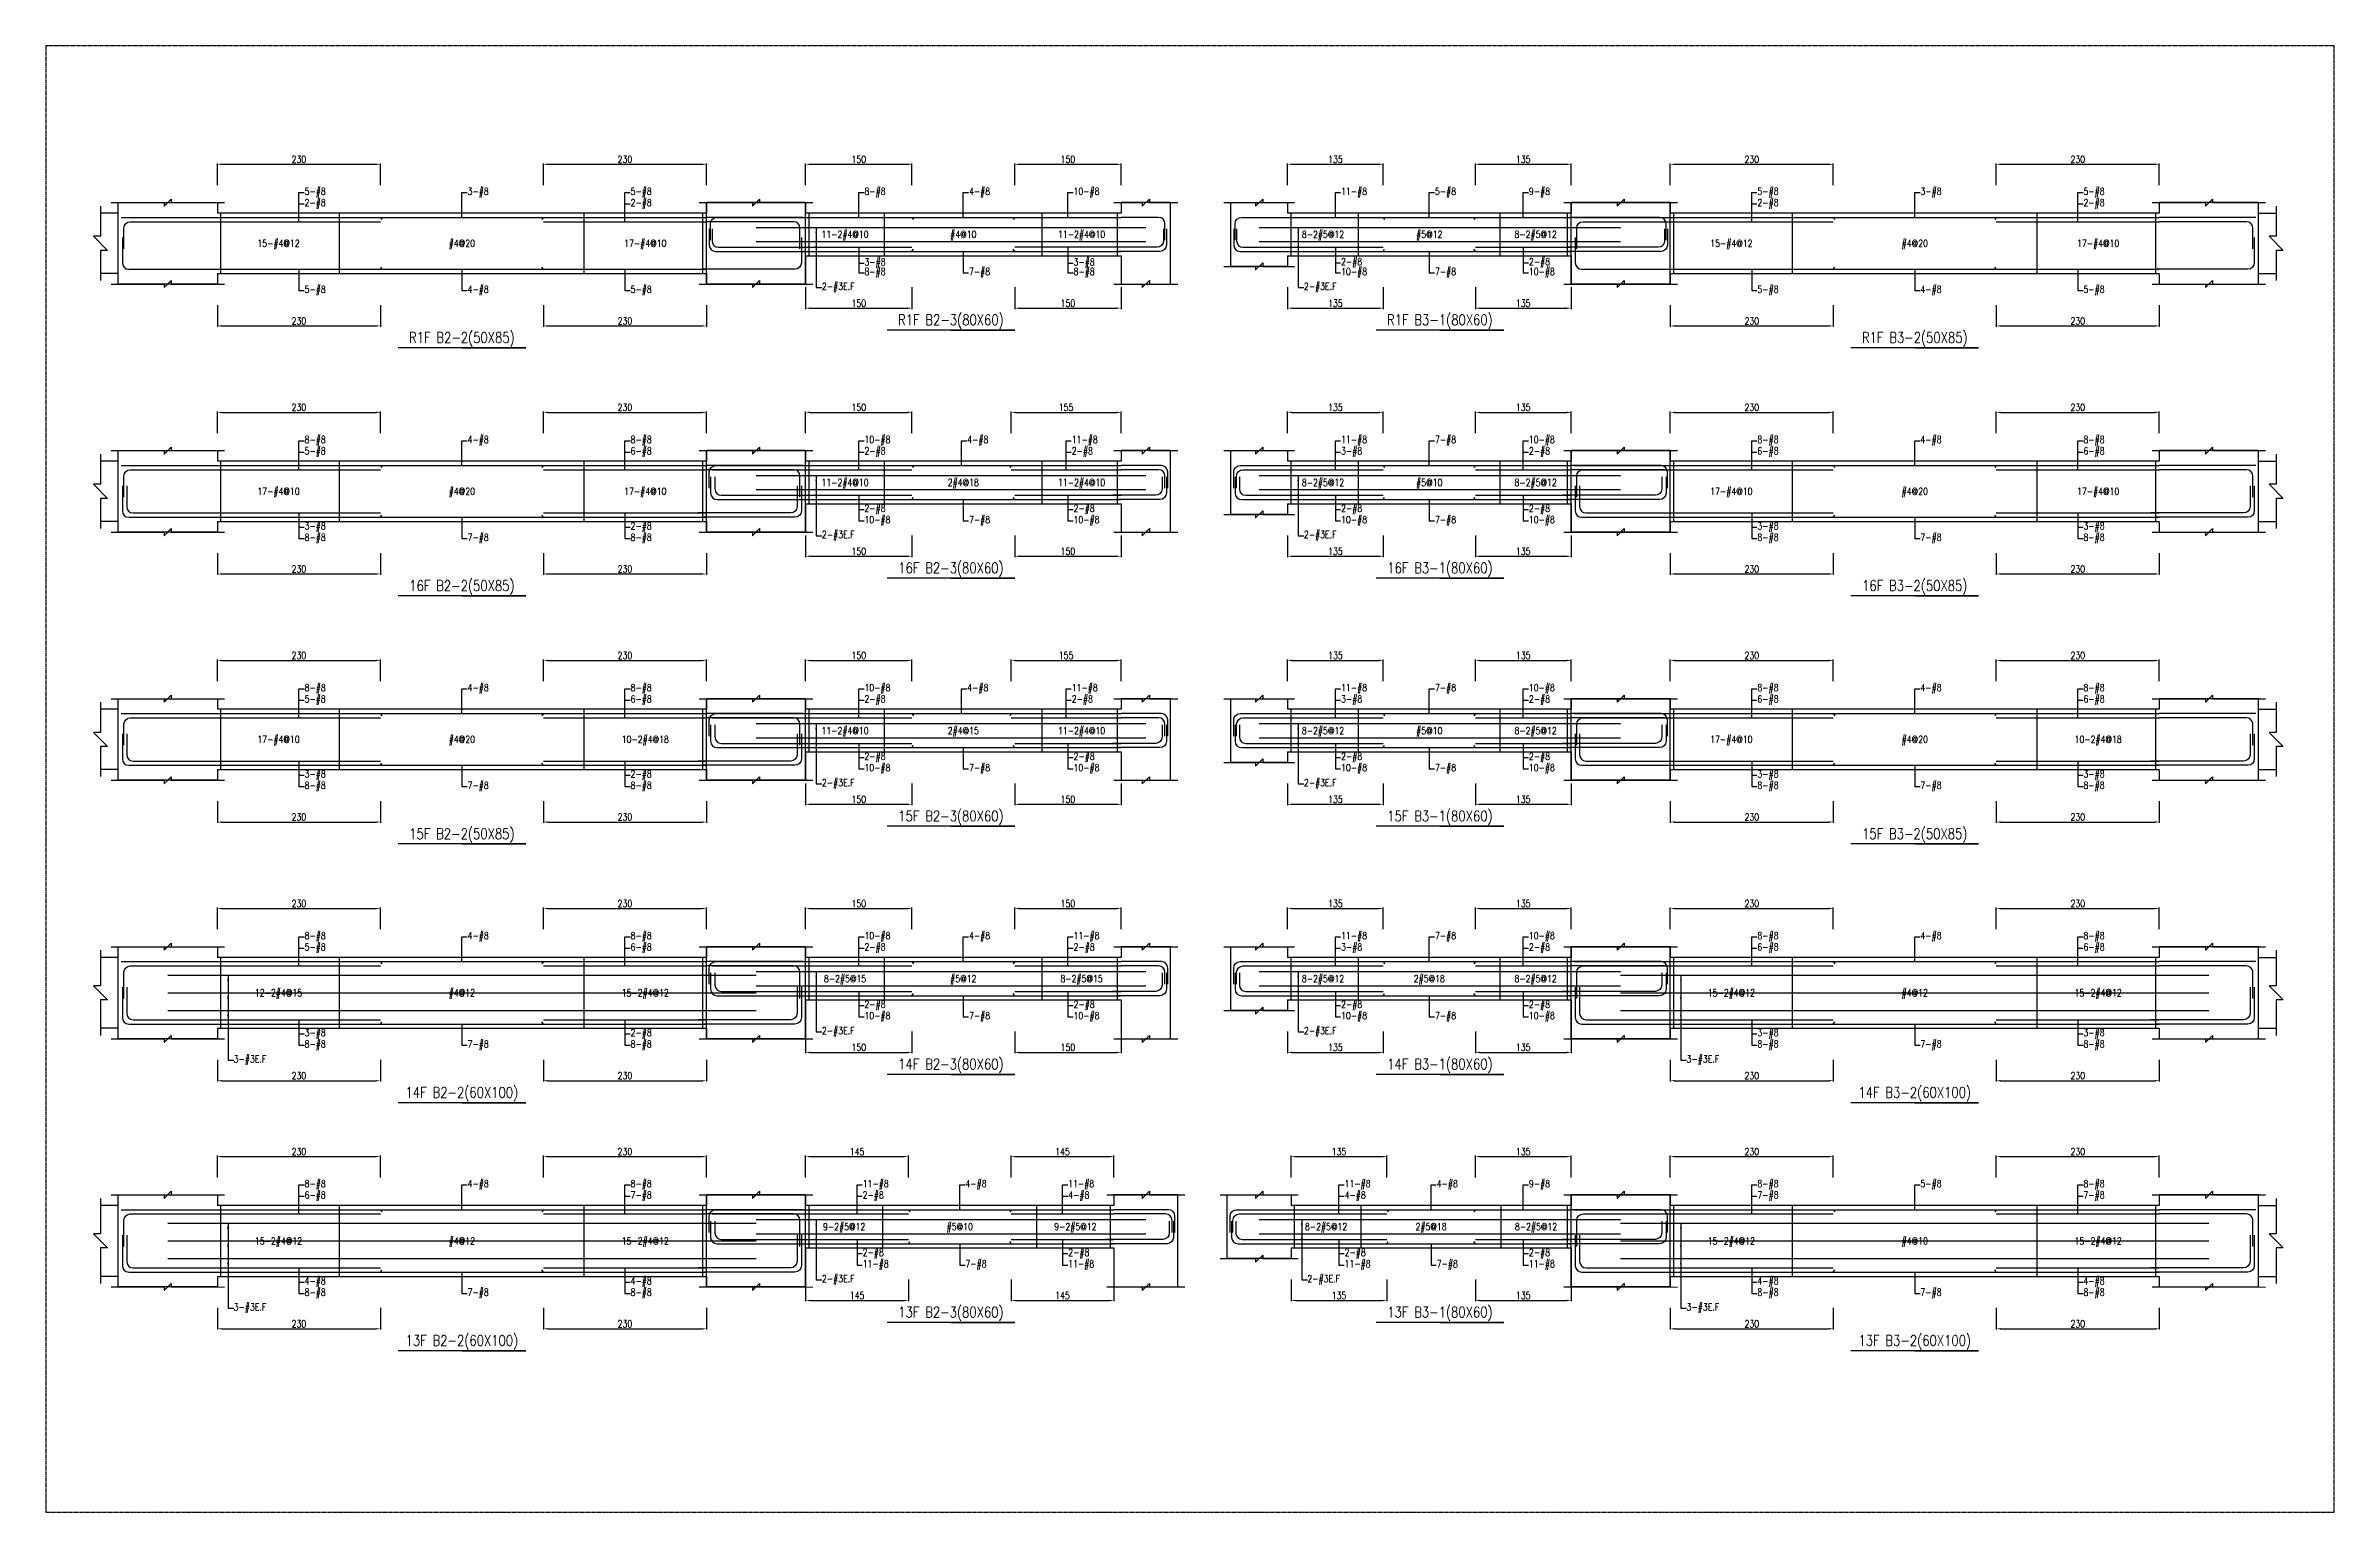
# Model space of a CAD drawing. Header units: millimetres. Extents: x 0 to 84580, y -12276 to 4373.
# Drawn here: x 39061 to 42290, y 0 to 2069 of the extents above; entities that cross this region are included whole.
import ezdxf
from ezdxf.enums import TextEntityAlignment as Align

# ---------------------------------------------------------------- set-up
doc = ezdxf.new("R2010")
doc.units = ezdxf.units.MM
doc.header["$MEASUREMENT"] = 0
doc.linetypes.add('CENTER', pattern=[2, 1.25, -0.25, 0.25, -0.25])
for name, color, linetype in [('S-DIM', 2, 'Continuous'), ('S-GRID', 1, 'CENTER'), ('S-LEADER', 2, 'Continuous'), ('S-RC', 130, 'Continuous'), ('S-REINF', 6, 'Continuous'), ('S-TEXT', 2, 'Continuous')]:
    doc.layers.add(name, color=color, linetype=linetype)
doc.styles.add('CS4', font='romans.shx', dxfattribs={"width": 0.8, "bigfont": 'lsp.shx'})
doc.styles.get("Standard").update_dxf_attribs({"font": 'arial.ttf'})
doc.dimstyles.new('ISO-25', dxfattribs={"dimtxt": 2.5, "dimasz": 2.5, "dimexe": 1.25, "dimexo": 0.625, "dimtad": 1, "dimtxsty": 'Standard', "dimcen": 2.5, "dimadec": 0, "dimazin": 0, "dimtfac": 1, "dimtmove": 0, "dimatfit": 3, "dimfxl": 0, "dimarcsym": 0})

msp = doc.modelspace()

# ---------------------------------------------------------------- texts
at = {"layer": 'S-LEADER', "char_height": 10, "attachment_point": 4, "style": 'CS4'}
for s, insert in [('5-#8', (39426.154, 1861.802)), ('2-#8', (39426.154, 1845.802)), ('3-#8', (39656.154, 1861.802)), ('5-#8', (39886.154, 1861.802)), ('2-#8', (39886.154, 1845.802)), ('8-#8', (40216.154, 1861.802)), ('4-#8', (40363.654, 1861.802)), ('10-#8', (40511.154, 1861.802)), ('11-#8', (40888.654, 1861.802)), ('5-#8', (41021.154, 1861.802)), ('9-#8', (41153.654, 1861.802)), ('5-#8', (41476.154, 1861.802)), ('2-#8', (41476.154, 1845.802)), ('3-#8', (41706.154, 1861.802)), ('5-#8', (41936.154, 1861.802)), ('2-#8', (41936.154, 1845.802)), ('3-#8', (40216.154, 1762.413)), ('8-#8', (40216.154, 1748.802)), ('7-#8', (40363.654, 1748.802)), ('3-#8', (40511.154, 1762.413)), ('8-#8', (40511.154, 1748.802)), ('2-#8', (40888.654, 1762.802)), ('10-#8', (40888.654, 1748.802)), ('7-#8', (41021.154, 1748.802)), ('2-#8', (41153.654, 1762.802)), ('10-#8', (41153.654, 1748.802)), ('5-#8', (39426.154, 1723.802)), ('4-#8', (39656.154, 1723.802)), ('5-#8', (39886.154, 1723.802)), ('5-#8', (41476.154, 1723.802)), ('4-#8', (41706.154, 1723.802)), ('5-#8', (41936.154, 1723.802)), ('8-#8', (39426.154, 1511.802)), ('4-#8', (39656.154, 1511.802)), ('8-#8', (39886.154, 1511.802)), ('10-#8', (40216.154, 1511.802)), ('4-#8', (40361.154, 1511.802)), ('11-#8', (40508.654, 1511.802)), ('11-#8', (40888.654, 1511.802)), ('7-#8', (41021.154, 1511.802)), ('10-#8', (41153.654, 1511.802)), ('8-#8', (41476.154, 1511.802)), ('4-#8', (41706.154, 1511.802)), ('8-#8', (41936.154, 1511.802)), ('5-#8', (39426.154, 1495.802)), ('6-#8', (39886.154, 1495.802)), ('2-#8', (40216.154, 1495.802)), ('2-#8', (40508.654, 1495.802)), ('3-#8', (40888.654, 1495.802)), ('2-#8', (41153.654, 1495.802)), ('6-#8', (41476.154, 1495.802)), ('6-#8', (41936.154, 1495.802)), ('2-#8', (40216.154, 1414.802)), ('2-#8', (40511.154, 1414.802)), ('2-#8', (40888.654, 1414.802)), ('2-#8', (41153.654, 1414.802)), ('3-#8', (39426.154, 1389.802)), ('2-#8', (39886.154, 1389.802)), ('10-#8', (40216.154, 1398.802)), ('7-#8', (40363.654, 1398.802)), ('10-#8', (40511.154, 1398.802)), ('10-#8', (40888.654, 1398.802)), ('7-#8', (41021.154, 1398.802)), ('10-#8', (41153.654, 1398.802)), ('3-#8', (41476.154, 1389.802)), ('3-#8', (41936.154, 1389.802)), ('8-#8', (39426.154, 1373.802)), ('7-#8', (39656.154, 1373.802)), ('8-#8', (39886.154, 1373.802)), ('8-#8', (41476.154, 1373.802)), ('7-#8', (41706.154, 1373.802)), ('8-#8', (41936.154, 1373.802)), ('8-#8', (39426.154, 1161.802)), ('4-#8', (39656.154, 1161.802)), ('8-#8', (39886.154, 1161.802)), ('10-#8', (40216.154, 1161.802)), ('4-#8', (40361.154, 1161.802)), ('11-#8', (40508.654, 1161.802)), ('11-#8', (40888.654, 1161.802)), ('7-#8', (41021.154, 1161.802)), ('10-#8', (41153.654, 1161.802)), ('8-#8', (41476.154, 1161.802)), ('4-#8', (41706.154, 1161.802)), ('8-#8', (41936.154, 1161.802)), ('5-#8', (39426.154, 1145.802)), ('6-#8', (39886.154, 1145.802)), ('2-#8', (40216.154, 1145.802)), ('2-#8', (40508.654, 1145.802)), ('3-#8', (40888.654, 1145.802)), ('2-#8', (41153.654, 1145.802)), ('6-#8', (41476.154, 1145.802)), ('6-#8', (41936.154, 1145.802)), ('2-#8', (40216.154, 1064.802)), ('2-#8', (40511.154, 1064.802)), ('2-#8', (40888.654, 1064.802)), ('2-#8', (41153.654, 1064.802)), ('3-#8', (39426.154, 1039.802)), ('2-#8', (39886.154, 1039.802)), ('10-#8', (40216.154, 1048.802)), ('7-#8', (40363.654, 1048.802)), ('10-#8', (40511.154, 1048.802)), ('10-#8', (40888.654, 1048.802)), ('7-#8', (41021.154, 1048.802)), ('10-#8', (41153.654, 1048.802)), ('3-#8', (41476.154, 1039.802)), ('3-#8', (41936.154, 1039.802)), ('8-#8', (39426.154, 1023.802)), ('7-#8', (39656.154, 1023.802)), ('8-#8', (39886.154, 1023.802)), ('8-#8', (41476.154, 1023.802)), ('7-#8', (41706.154, 1023.802)), ('8-#8', (41936.154, 1023.802)), ('8-#8', (39426.154, 811.802)), ('4-#8', (39656.154, 811.802)), ('8-#8', (39886.154, 811.802)), ('10-#8', (40216.154, 811.802)), ('4-#8', (40363.654, 811.802)), ('11-#8', (40511.154, 811.802)), ('11-#8', (40888.654, 811.802)), ('7-#8', (41021.154, 811.802)), ('10-#8', (41153.654, 811.802)), ('8-#8', (41476.154, 811.802)), ('4-#8', (41706.154, 811.802)), ('8-#8', (41936.154, 811.802)), ('5-#8', (39426.154, 795.802)), ('6-#8', (39886.154, 795.802)), ('2-#8', (40216.154, 795.802)), ('2-#8', (40511.154, 795.802)), ('3-#8', (40888.654, 795.802)), ('2-#8', (41153.654, 795.802)), ('6-#8', (41476.154, 795.802)), ('6-#8', (41936.154, 795.802)), ('2-#8', (40216.154, 714.802)), ('2-#8', (40511.154, 714.802)), ('2-#8', (40888.654, 714.802)), ('2-#8', (41153.654, 714.802)), ('3-#8', (39426.154, 674.802)), ('2-#8', (39886.154, 674.802)), ('10-#8', (40216.154, 698.802)), ('7-#8', (40363.654, 698.802)), ('10-#8', (40511.154, 698.802)), ('10-#8', (40888.654, 698.802)), ('7-#8', (41021.154, 698.802)), ('10-#8', (41153.654, 698.802)), ('3-#8', (41476.154, 674.802)), ('3-#8', (41936.154, 674.802)), ('8-#8', (39426.154, 658.802)), ('7-#8', (39656.154, 658.802)), ('8-#8', (39886.154, 658.802)), ('8-#8', (41476.154, 658.802)), ('7-#8', (41706.154, 658.802)), ('8-#8', (41936.154, 658.802)), ('8-#8', (39426.154, 461.802)), ('6-#8', (39426.154, 445.802)), ('4-#8', (39656.154, 461.802)), ('8-#8', (39886.154, 461.802)), ('7-#8', (39886.154, 445.802)), ('2-#8', (40213.654, 445.802)), ('11-#8', (40213.654, 461.802)), ('4-#8', (40358.654, 461.802)), ('4-#8', (40503.654, 445.802)), ('11-#8', (40503.654, 461.802)), ('4-#8', (40893.654, 445.802)), ('11-#8', (40893.654, 461.802)), ('4-#8', (41023.654, 461.802)), ('9-#8', (41153.654, 461.802)), ('8-#8', (41476.154, 461.802)), ('7-#8', (41476.154, 445.802)), ('5-#8', (41706.154, 461.802)), ('8-#8', (41936.154, 461.802)), ('7-#8', (41936.154, 445.802)), ('2-#8', (40213.654, 364.802)), ('11-#8', (40213.654, 348.802)), ('7-#8', (40358.654, 348.802)), ('2-#8', (40503.654, 364.802)), ('11-#8', (40503.654, 348.802)), ('2-#8', (40893.654, 364.802)), ('11-#8', (40893.654, 348.802)), ('7-#8', (41023.654, 348.802)), ('2-#8', (41153.654, 364.802)), ('11-#8', (41153.654, 348.802)), ('4-#8', (39426.154, 324.802)), ('4-#8', (39886.154, 324.802)), ('4-#8', (41476.154, 324.802)), ('4-#8', (41936.154, 324.802)), ('8-#8', (39426.154, 308.802)), ('7-#8', (39656.154, 308.802)), ('8-#8', (39886.154, 308.802)), ('8-#8', (41476.154, 308.802)), ('7-#8', (41706.154, 308.802)), ('8-#8', (41936.154, 308.802))]:
    msp.add_mtext(s, dxfattribs=dict(at, insert=insert))
at = {"layer": 'S-LEADER', "color": 3, "char_height": 10, "attachment_point": 4, "style": 'CS4'}
for s, insert in [('2-#3E.F', (40156.154, 1727.802)), ('2-#3E.F', (40836.154, 1727.802)), ('2-#3E.F', (40156.154, 1377.802)), ('2-#3E.F', (40836.154, 1377.802)), ('2-#3E.F', (40156.154, 1027.802)), ('2-#3E.F', (40836.154, 1027.802)), ('2-#3E.F', (40156.154, 677.802)), ('2-#3E.F', (40836.154, 677.802)), ('3-#3E.F', (39326.154, 637.802)), ('3-#3E.F', (41376.154, 637.802)), ('2-#3E.F', (40156.154, 327.802)), ('2-#3E.F', (40841.154, 327.802)), ('3-#3E.F', (39326.154, 287.802)), ('3-#3E.F', (41376.154, 287.802))]:
    msp.add_mtext(s, dxfattribs=dict(at, insert=insert))
at = {"layer": 'S-RC', "style": 'CS4', "width": 0.8}
for s, p in [('R1F B2-3(80X60)', (40338.154, 1674.802)), ('R1F B3-1(80X60)', (41028.154, 1674.802)), ('R1F B2-2(50X85)', (39648.154, 1649.802)), ('R1F B3-2(50X85)', (41698.154, 1649.802)), ('16F B2-3(80X60)', (40338.154, 1324.802)), ('16F B3-1(80X60)', (41028.154, 1324.802)), ('16F B2-2(50X85)', (39648.154, 1299.802)), ('16F B3-2(50X85)', (41698.154, 1299.802)), ('15F B2-3(80X60)', (40338.154, 974.802)), ('15F B3-1(80X60)', (41028.154, 974.802)), ('15F B2-2(50X85)', (39648.154, 949.802)), ('15F B3-2(50X85)', (41698.154, 949.802)), ('14F B2-3(80X60)', (40338.154, 624.802)), ('14F B3-1(80X60)', (41028.154, 624.802)), ('14F B2-2(60X100)', (39648.154, 584.802)), ('14F B3-2(60X100)', (41698.154, 584.802)), ('13F B2-3(80X60)', (40338.154, 274.802)), ('13F B3-1(80X60)', (41028.154, 274.802)), ('13F B2-2(60X100)', (39648.154, 234.802)), ('13F B3-2(60X100)', (41698.154, 234.802))]:
    msp.add_text(s, height=15, dxfattribs=at).set_placement(p, align=Align.CENTER)
at = {"layer": 'S-TEXT', "color": 1, "style": 'CS4', "width": 0.8}
for s, p in [('11-2#4@10', (40188.779, 1797.802)), ('#4@10', (40355.654, 1797.802)), ('11-2#4@10', (40522.529, 1797.802)), ('8-2#5@12', (40863.154, 1797.802)), ('#5@12', (41013.154, 1797.802)), ('8-2#5@12', (41163.154, 1797.802)), ('15-#4@12', (39389.404, 1785.302)), ('#4@20', (39648.154, 1785.302)), ('17-#4@10', (39906.904, 1785.302)), ('15-#4@12', (41439.404, 1785.302)), ('#4@20', (41698.154, 1785.302)), ('17-#4@10', (41956.904, 1785.302)), ('11-2#4@10', (40188.779, 1447.802)), ('2#4@18', (40355.654, 1447.802)), ('11-2#4@10', (40522.529, 1447.802)), ('8-2#5@12', (40863.154, 1447.802)), ('#5@10', (41013.154, 1447.802)), ('8-2#5@12', (41163.154, 1447.802)), ('17-#4@10', (39389.404, 1435.302)), ('#4@20', (39648.154, 1435.302)), ('17-#4@10', (39906.904, 1435.302)), ('17-#4@10', (41439.404, 1435.302)), ('#4@20', (41698.154, 1435.302)), ('17-#4@10', (41956.904, 1435.302)), ('11-2#4@10', (40188.779, 1097.802)), ('2#4@15', (40355.654, 1097.802)), ('11-2#4@10', (40522.529, 1097.802)), ('8-2#5@12', (40863.154, 1097.802)), ('#5@10', (41013.154, 1097.802)), ('8-2#5@12', (41163.154, 1097.802)), ('17-#4@10', (39389.404, 1085.302)), ('#4@20', (39648.154, 1085.302)), ('10-2#4@18', (39906.904, 1085.302)), ('17-#4@10', (41439.404, 1085.302)), ('#4@20', (41698.154, 1085.302)), ('10-2#4@18', (41956.904, 1085.302)), ('8-2#5@15', (40188.779, 747.802)), ('#5@12', (40355.654, 747.802)), ('8-2#5@15', (40522.529, 747.802)), ('8-2#5@12', (40863.154, 747.802)), ('2#5@18', (41013.154, 747.802)), ('8-2#5@12', (41163.154, 747.802)), ('12-2#4@15', (39389.404, 727.802)), ('#4@12', (39648.154, 727.802)), ('15-2#4@12', (39906.904, 727.802)), ('15-2#4@12', (41439.404, 727.802)), ('#4@12', (41698.154, 727.802)), ('15-2#4@12', (41956.904, 727.802)), ('15-2#4@12', (39389.404, 377.802)), ('#4@12', (39648.154, 377.802)), ('15-2#4@12', (39906.904, 377.802)), ('9-2#5@12', (40187.529, 397.802)), ('#5@10', (40350.654, 397.802)), ('9-2#5@12', (40513.779, 397.802)), ('8-2#5@12', (40867.529, 397.802)), ('2#5@18', (41015.654, 397.802)), ('8-2#5@12', (41163.779, 397.802)), ('15-2#4@12', (41439.404, 377.802)), ('#4@10', (41698.154, 377.802)), ('15-2#4@12', (41956.904, 377.802))]:
    msp.add_text(s, height=10, dxfattribs=at).set_placement(p, align=Align.CENTER)

# ---------------------------------------------------------------- blocks, each defined once
blk = doc.blocks.new('*D387')
at = {"layer": 'DEFPOINTS', "color": 0, "transparency": 16777216}
for p in [(39533.2, 501.8), (39303.2, 471.8), (39533.2, 471.8)]:
    blk.add_point(p, dxfattribs=at)
at = {"layer": 'S-DIM', "color": 0, "lineweight": -2, "transparency": 16777216}
for p, q in [((39303.2, 472.4), (39303.2, 503.1)), ((39309.2, 501.8), (39527.2, 501.8)), ((39533.2, 472.4), (39533.2, 503.1))]:
    blk.add_line(p, q, dxfattribs=at)
at = {"layer": 'S-DIM', "color": 0, "transparency": 16777216}
for points in [[(39309.2, 502.8), (39309.2, 500.8), (39303.2, 501.8)], [(39527.2, 502.8), (39527.2, 500.8), (39533.2, 501.8)]]:
    blk.add_solid(points, dxfattribs=at)
at = {"layer": 'S-DIM', "color": 0, "transparency": 16777216, "insert": (39418.2, 508.8), "char_height": 10, "attachment_point": 5, "style": 'CS4'}
blk.add_mtext('230', dxfattribs=at)
blk = doc.blocks.new('*D396')
at = {"layer": 'DEFPOINTS', "color": 0, "transparency": 16777216}
for p in [(39993.2, 501.8), (39763.2, 471.8), (39993.2, 471.8)]:
    blk.add_point(p, dxfattribs=at)
at = {"layer": 'S-DIM', "color": 0, "lineweight": -2, "transparency": 16777216}
for p, q in [((39763.2, 472.4), (39763.2, 503.1)), ((39769.2, 501.8), (39987.2, 501.8)), ((39993.2, 472.4), (39993.2, 503.1))]:
    blk.add_line(p, q, dxfattribs=at)
at = {"layer": 'S-DIM', "color": 0, "transparency": 16777216}
for points in [[(39769.2, 502.8), (39769.2, 500.8), (39763.2, 501.8)], [(39987.2, 502.8), (39987.2, 500.8), (39993.2, 501.8)]]:
    blk.add_solid(points, dxfattribs=at)
at = {"layer": 'S-DIM', "color": 0, "transparency": 16777216, "insert": (39878.2, 508.8), "char_height": 10, "attachment_point": 5, "style": 'CS4'}
blk.add_mtext('230', dxfattribs=at)
blk = doc.blocks.new('*D397')
at = {"layer": 'DEFPOINTS', "color": 0, "transparency": 16777216}
for p in [(39303.2, 288.8), (39533.2, 288.8), (39533.2, 258.8)]:
    blk.add_point(p, dxfattribs=at)
at = {"layer": 'S-DIM', "color": 0, "lineweight": -2, "transparency": 16777216}
for p, q in [((39303.2, 288.2), (39303.2, 257.6)), ((39309.2, 258.8), (39527.2, 258.8)), ((39533.2, 288.2), (39533.2, 257.6))]:
    blk.add_line(p, q, dxfattribs=at)
at = {"layer": 'S-DIM', "color": 0, "transparency": 16777216}
for points in [[(39309.2, 259.8), (39309.2, 257.8), (39303.2, 258.8)], [(39527.2, 259.8), (39527.2, 257.8), (39533.2, 258.8)]]:
    blk.add_solid(points, dxfattribs=at)
at = {"layer": 'S-DIM', "color": 0, "transparency": 16777216, "insert": (39418.2, 265.8), "char_height": 10, "attachment_point": 5, "style": 'CS4'}
blk.add_mtext('230', dxfattribs=at)
blk = doc.blocks.new('*D398')
at = {"layer": 'DEFPOINTS', "color": 0, "transparency": 16777216}
for p in [(39763.2, 288.8), (39993.2, 288.8), (39993.2, 258.8)]:
    blk.add_point(p, dxfattribs=at)
at = {"layer": 'S-DIM', "color": 0, "lineweight": -2, "transparency": 16777216}
for p, q in [((39763.2, 288.2), (39763.2, 257.6)), ((39769.2, 258.8), (39987.2, 258.8)), ((39993.2, 288.2), (39993.2, 257.6))]:
    blk.add_line(p, q, dxfattribs=at)
at = {"layer": 'S-DIM', "color": 0, "transparency": 16777216}
for points in [[(39769.2, 259.8), (39769.2, 257.8), (39763.2, 258.8)], [(39987.2, 259.8), (39987.2, 257.8), (39993.2, 258.8)]]:
    blk.add_solid(points, dxfattribs=at)
at = {"layer": 'S-DIM', "color": 0, "transparency": 16777216, "insert": (39878.2, 265.8), "char_height": 10, "attachment_point": 5, "style": 'CS4'}
blk.add_mtext('230', dxfattribs=at)
blk = doc.blocks.new('*D399')
at = {"layer": 'DEFPOINTS', "color": 0, "transparency": 16777216}
for p in [(39533.2, 851.8), (39303.2, 821.8), (39533.2, 821.8)]:
    blk.add_point(p, dxfattribs=at)
at = {"layer": 'S-DIM', "color": 0, "lineweight": -2, "transparency": 16777216}
for p, q in [((39303.2, 822.4), (39303.2, 853.1)), ((39309.2, 851.8), (39527.2, 851.8)), ((39533.2, 822.4), (39533.2, 853.1))]:
    blk.add_line(p, q, dxfattribs=at)
at = {"layer": 'S-DIM', "color": 0, "transparency": 16777216}
for points in [[(39309.2, 852.8), (39309.2, 850.8), (39303.2, 851.8)], [(39527.2, 852.8), (39527.2, 850.8), (39533.2, 851.8)]]:
    blk.add_solid(points, dxfattribs=at)
at = {"layer": 'S-DIM', "color": 0, "transparency": 16777216, "insert": (39418.2, 858.8), "char_height": 10, "attachment_point": 5, "style": 'CS4'}
blk.add_mtext('230', dxfattribs=at)
blk = doc.blocks.new('*D400')
at = {"layer": 'DEFPOINTS', "color": 0, "transparency": 16777216}
for p in [(39993.2, 851.8), (39763.2, 821.8), (39993.2, 821.8)]:
    blk.add_point(p, dxfattribs=at)
at = {"layer": 'S-DIM', "color": 0, "lineweight": -2, "transparency": 16777216}
for p, q in [((39763.2, 822.4), (39763.2, 853.1)), ((39769.2, 851.8), (39987.2, 851.8)), ((39993.2, 822.4), (39993.2, 853.1))]:
    blk.add_line(p, q, dxfattribs=at)
at = {"layer": 'S-DIM', "color": 0, "transparency": 16777216}
for points in [[(39769.2, 852.8), (39769.2, 850.8), (39763.2, 851.8)], [(39987.2, 852.8), (39987.2, 850.8), (39993.2, 851.8)]]:
    blk.add_solid(points, dxfattribs=at)
at = {"layer": 'S-DIM', "color": 0, "transparency": 16777216, "insert": (39878.2, 858.8), "char_height": 10, "attachment_point": 5, "style": 'CS4'}
blk.add_mtext('230', dxfattribs=at)
blk = doc.blocks.new('*D401')
at = {"layer": 'DEFPOINTS', "color": 0, "transparency": 16777216}
for p in [(39303.2, 638.8), (39533.2, 638.8), (39533.2, 608.8)]:
    blk.add_point(p, dxfattribs=at)
at = {"layer": 'S-DIM', "color": 0, "lineweight": -2, "transparency": 16777216}
for p, q in [((39303.2, 638.2), (39303.2, 607.6)), ((39533.2, 638.2), (39533.2, 607.6)), ((39309.2, 608.8), (39527.2, 608.8))]:
    blk.add_line(p, q, dxfattribs=at)
at = {"layer": 'S-DIM', "color": 0, "transparency": 16777216}
for points in [[(39309.2, 609.8), (39309.2, 607.8), (39303.2, 608.8)], [(39527.2, 609.8), (39527.2, 607.8), (39533.2, 608.8)]]:
    blk.add_solid(points, dxfattribs=at)
at = {"layer": 'S-DIM', "color": 0, "transparency": 16777216, "insert": (39418.2, 615.8), "char_height": 10, "attachment_point": 5, "style": 'CS4'}
blk.add_mtext('230', dxfattribs=at)
blk = doc.blocks.new('*D402')
at = {"layer": 'DEFPOINTS', "color": 0, "transparency": 16777216}
for p in [(39763.2, 638.8), (39993.2, 638.8), (39993.2, 608.8)]:
    blk.add_point(p, dxfattribs=at)
at = {"layer": 'S-DIM', "color": 0, "lineweight": -2, "transparency": 16777216}
for p, q in [((39763.2, 638.2), (39763.2, 607.6)), ((39993.2, 638.2), (39993.2, 607.6)), ((39769.2, 608.8), (39987.2, 608.8))]:
    blk.add_line(p, q, dxfattribs=at)
at = {"layer": 'S-DIM', "color": 0, "transparency": 16777216}
for points in [[(39769.2, 609.8), (39769.2, 607.8), (39763.2, 608.8)], [(39987.2, 609.8), (39987.2, 607.8), (39993.2, 608.8)]]:
    blk.add_solid(points, dxfattribs=at)
at = {"layer": 'S-DIM', "color": 0, "transparency": 16777216, "insert": (39878.2, 615.8), "char_height": 10, "attachment_point": 5, "style": 'CS4'}
blk.add_mtext('230', dxfattribs=at)
blk = doc.blocks.new('*D388')
at = {"layer": 'DEFPOINTS', "color": 0, "transparency": 16777216}
for p in [(39533.2, 1201.8), (39303.2, 1171.8), (39533.2, 1171.8)]:
    blk.add_point(p, dxfattribs=at)
at = {"layer": 'S-DIM', "color": 0, "lineweight": -2, "transparency": 16777216}
for p, q in [((39303.2, 1172.4), (39303.2, 1203.1)), ((39309.2, 1201.8), (39527.2, 1201.8)), ((39533.2, 1172.4), (39533.2, 1203.1))]:
    blk.add_line(p, q, dxfattribs=at)
at = {"layer": 'S-DIM', "color": 0, "transparency": 16777216}
for points in [[(39309.2, 1202.8), (39309.2, 1200.8), (39303.2, 1201.8)], [(39527.2, 1202.8), (39527.2, 1200.8), (39533.2, 1201.8)]]:
    blk.add_solid(points, dxfattribs=at)
at = {"layer": 'S-DIM', "color": 0, "transparency": 16777216, "insert": (39418.2, 1208.8), "char_height": 10, "attachment_point": 5, "style": 'CS4'}
blk.add_mtext('230', dxfattribs=at)
blk = doc.blocks.new('*D389')
at = {"layer": 'DEFPOINTS', "color": 0, "transparency": 16777216}
for p in [(39993.2, 1201.8), (39763.2, 1171.8), (39993.2, 1171.8)]:
    blk.add_point(p, dxfattribs=at)
at = {"layer": 'S-DIM', "color": 0, "lineweight": -2, "transparency": 16777216}
for p, q in [((39763.2, 1172.4), (39763.2, 1203.1)), ((39769.2, 1201.8), (39987.2, 1201.8)), ((39993.2, 1172.4), (39993.2, 1203.1))]:
    blk.add_line(p, q, dxfattribs=at)
at = {"layer": 'S-DIM', "color": 0, "transparency": 16777216}
for points in [[(39769.2, 1202.8), (39769.2, 1200.8), (39763.2, 1201.8)], [(39987.2, 1202.8), (39987.2, 1200.8), (39993.2, 1201.8)]]:
    blk.add_solid(points, dxfattribs=at)
at = {"layer": 'S-DIM', "color": 0, "transparency": 16777216, "insert": (39878.2, 1208.8), "char_height": 10, "attachment_point": 5, "style": 'CS4'}
blk.add_mtext('230', dxfattribs=at)
blk = doc.blocks.new('*D390')
at = {"layer": 'DEFPOINTS', "color": 0, "transparency": 16777216}
for p in [(39303.2, 1003.8), (39533.2, 1003.8), (39533.2, 973.8)]:
    blk.add_point(p, dxfattribs=at)
at = {"layer": 'S-DIM', "color": 0, "lineweight": -2, "transparency": 16777216}
for p, q in [((39303.2, 1003.2), (39303.2, 972.6)), ((39533.2, 1003.2), (39533.2, 972.6)), ((39309.2, 973.8), (39527.2, 973.8))]:
    blk.add_line(p, q, dxfattribs=at)
at = {"layer": 'S-DIM', "color": 0, "transparency": 16777216}
for points in [[(39309.2, 974.8), (39309.2, 972.8), (39303.2, 973.8)], [(39527.2, 974.8), (39527.2, 972.8), (39533.2, 973.8)]]:
    blk.add_solid(points, dxfattribs=at)
at = {"layer": 'S-DIM', "color": 0, "transparency": 16777216, "insert": (39418.2, 980.8), "char_height": 10, "attachment_point": 5, "style": 'CS4'}
blk.add_mtext('230', dxfattribs=at)
blk = doc.blocks.new('*D391')
at = {"layer": 'DEFPOINTS', "color": 0, "transparency": 16777216}
for p in [(39763.2, 1003.8), (39993.2, 1003.8), (39993.2, 973.8)]:
    blk.add_point(p, dxfattribs=at)
at = {"layer": 'S-DIM', "color": 0, "lineweight": -2, "transparency": 16777216}
for p, q in [((39763.2, 1003.2), (39763.2, 972.6)), ((39993.2, 1003.2), (39993.2, 972.6)), ((39769.2, 973.8), (39987.2, 973.8))]:
    blk.add_line(p, q, dxfattribs=at)
at = {"layer": 'S-DIM', "color": 0, "transparency": 16777216}
for points in [[(39769.2, 974.8), (39769.2, 972.8), (39763.2, 973.8)], [(39987.2, 974.8), (39987.2, 972.8), (39993.2, 973.8)]]:
    blk.add_solid(points, dxfattribs=at)
at = {"layer": 'S-DIM', "color": 0, "transparency": 16777216, "insert": (39878.2, 980.8), "char_height": 10, "attachment_point": 5, "style": 'CS4'}
blk.add_mtext('230', dxfattribs=at)
blk = doc.blocks.new('*D392')
at = {"layer": 'DEFPOINTS', "color": 0, "transparency": 16777216}
for p in [(39533.2, 1551.8), (39303.2, 1521.8), (39533.2, 1521.8)]:
    blk.add_point(p, dxfattribs=at)
at = {"layer": 'S-DIM', "color": 0, "lineweight": -2, "transparency": 16777216}
for p, q in [((39303.2, 1522.4), (39303.2, 1553.1)), ((39309.2, 1551.8), (39527.2, 1551.8)), ((39533.2, 1522.4), (39533.2, 1553.1))]:
    blk.add_line(p, q, dxfattribs=at)
at = {"layer": 'S-DIM', "color": 0, "transparency": 16777216}
for points in [[(39309.2, 1552.8), (39309.2, 1550.8), (39303.2, 1551.8)], [(39527.2, 1552.8), (39527.2, 1550.8), (39533.2, 1551.8)]]:
    blk.add_solid(points, dxfattribs=at)
at = {"layer": 'S-DIM', "color": 0, "transparency": 16777216, "insert": (39418.2, 1558.8), "char_height": 10, "attachment_point": 5, "style": 'CS4'}
blk.add_mtext('230', dxfattribs=at)
blk = doc.blocks.new('*D393')
at = {"layer": 'DEFPOINTS', "color": 0, "transparency": 16777216}
for p in [(39993.2, 1551.8), (39763.2, 1521.8), (39993.2, 1521.8)]:
    blk.add_point(p, dxfattribs=at)
at = {"layer": 'S-DIM', "color": 0, "lineweight": -2, "transparency": 16777216}
for p, q in [((39763.2, 1522.4), (39763.2, 1553.1)), ((39769.2, 1551.8), (39987.2, 1551.8)), ((39993.2, 1522.4), (39993.2, 1553.1))]:
    blk.add_line(p, q, dxfattribs=at)
at = {"layer": 'S-DIM', "color": 0, "transparency": 16777216}
for points in [[(39769.2, 1552.8), (39769.2, 1550.8), (39763.2, 1551.8)], [(39987.2, 1552.8), (39987.2, 1550.8), (39993.2, 1551.8)]]:
    blk.add_solid(points, dxfattribs=at)
at = {"layer": 'S-DIM', "color": 0, "transparency": 16777216, "insert": (39878.2, 1558.8), "char_height": 10, "attachment_point": 5, "style": 'CS4'}
blk.add_mtext('230', dxfattribs=at)
blk = doc.blocks.new('*D394')
at = {"layer": 'DEFPOINTS', "color": 0, "transparency": 16777216}
for p in [(39303.2, 1353.8), (39533.2, 1353.8), (39533.2, 1323.8)]:
    blk.add_point(p, dxfattribs=at)
at = {"layer": 'S-DIM', "color": 0, "lineweight": -2, "transparency": 16777216}
for p, q in [((39303.2, 1353.2), (39303.2, 1322.6)), ((39533.2, 1353.2), (39533.2, 1322.6)), ((39309.2, 1323.8), (39527.2, 1323.8))]:
    blk.add_line(p, q, dxfattribs=at)
at = {"layer": 'S-DIM', "color": 0, "transparency": 16777216}
for points in [[(39309.2, 1324.8), (39309.2, 1322.8), (39303.2, 1323.8)], [(39527.2, 1324.8), (39527.2, 1322.8), (39533.2, 1323.8)]]:
    blk.add_solid(points, dxfattribs=at)
at = {"layer": 'S-DIM', "color": 0, "transparency": 16777216, "insert": (39418.2, 1330.8), "char_height": 10, "attachment_point": 5, "style": 'CS4'}
blk.add_mtext('230', dxfattribs=at)
blk = doc.blocks.new('*D395')
at = {"layer": 'DEFPOINTS', "color": 0, "transparency": 16777216}
for p in [(39763.2, 1353.8), (39993.2, 1353.8), (39993.2, 1323.8)]:
    blk.add_point(p, dxfattribs=at)
at = {"layer": 'S-DIM', "color": 0, "lineweight": -2, "transparency": 16777216}
for p, q in [((39763.2, 1353.2), (39763.2, 1322.6)), ((39993.2, 1353.2), (39993.2, 1322.6)), ((39769.2, 1323.8), (39987.2, 1323.8))]:
    blk.add_line(p, q, dxfattribs=at)
at = {"layer": 'S-DIM', "color": 0, "transparency": 16777216}
for points in [[(39769.2, 1324.8), (39769.2, 1322.8), (39763.2, 1323.8)], [(39987.2, 1324.8), (39987.2, 1322.8), (39993.2, 1323.8)]]:
    blk.add_solid(points, dxfattribs=at)
at = {"layer": 'S-DIM', "color": 0, "transparency": 16777216, "insert": (39878.2, 1330.8), "char_height": 10, "attachment_point": 5, "style": 'CS4'}
blk.add_mtext('230', dxfattribs=at)
blk = doc.blocks.new('*D403')
at = {"layer": 'DEFPOINTS', "color": 0, "transparency": 16777216}
for p in [(39533.2, 1901.8), (39303.2, 1871.8), (39533.2, 1871.8)]:
    blk.add_point(p, dxfattribs=at)
at = {"layer": 'S-DIM', "color": 0, "lineweight": -2, "transparency": 16777216}
for p, q in [((39303.2, 1872.4), (39303.2, 1903.1)), ((39309.2, 1901.8), (39527.2, 1901.8)), ((39533.2, 1872.4), (39533.2, 1903.1))]:
    blk.add_line(p, q, dxfattribs=at)
at = {"layer": 'S-DIM', "color": 0, "transparency": 16777216}
for points in [[(39309.2, 1902.8), (39309.2, 1900.8), (39303.2, 1901.8)], [(39527.2, 1902.8), (39527.2, 1900.8), (39533.2, 1901.8)]]:
    blk.add_solid(points, dxfattribs=at)
at = {"layer": 'S-DIM', "color": 0, "transparency": 16777216, "insert": (39418.2, 1908.8), "char_height": 10, "attachment_point": 5, "style": 'CS4'}
blk.add_mtext('230', dxfattribs=at)
blk = doc.blocks.new('*D404')
at = {"layer": 'DEFPOINTS', "color": 0, "transparency": 16777216}
for p in [(39993.2, 1901.8), (39763.2, 1871.8), (39993.2, 1871.8)]:
    blk.add_point(p, dxfattribs=at)
at = {"layer": 'S-DIM', "color": 0, "lineweight": -2, "transparency": 16777216}
for p, q in [((39763.2, 1872.4), (39763.2, 1903.1)), ((39769.2, 1901.8), (39987.2, 1901.8)), ((39993.2, 1872.4), (39993.2, 1903.1))]:
    blk.add_line(p, q, dxfattribs=at)
at = {"layer": 'S-DIM', "color": 0, "transparency": 16777216}
for points in [[(39769.2, 1902.8), (39769.2, 1900.8), (39763.2, 1901.8)], [(39987.2, 1902.8), (39987.2, 1900.8), (39993.2, 1901.8)]]:
    blk.add_solid(points, dxfattribs=at)
at = {"layer": 'S-DIM', "color": 0, "transparency": 16777216, "insert": (39878.2, 1908.8), "char_height": 10, "attachment_point": 5, "style": 'CS4'}
blk.add_mtext('230', dxfattribs=at)
blk = doc.blocks.new('*D405')
at = {"layer": 'DEFPOINTS', "color": 0, "transparency": 16777216}
for p in [(39303.2, 1703.8), (39533.2, 1703.8), (39533.2, 1673.8)]:
    blk.add_point(p, dxfattribs=at)
at = {"layer": 'S-DIM', "color": 0, "lineweight": -2, "transparency": 16777216}
for p, q in [((39303.2, 1703.2), (39303.2, 1672.6)), ((39533.2, 1703.2), (39533.2, 1672.6)), ((39309.2, 1673.8), (39527.2, 1673.8))]:
    blk.add_line(p, q, dxfattribs=at)
at = {"layer": 'S-DIM', "color": 0, "transparency": 16777216}
for points in [[(39309.2, 1674.8), (39309.2, 1672.8), (39303.2, 1673.8)], [(39527.2, 1674.8), (39527.2, 1672.8), (39533.2, 1673.8)]]:
    blk.add_solid(points, dxfattribs=at)
at = {"layer": 'S-DIM', "color": 0, "transparency": 16777216, "insert": (39418.2, 1680.8), "char_height": 10, "attachment_point": 5, "style": 'CS4'}
blk.add_mtext('230', dxfattribs=at)
blk = doc.blocks.new('*D406')
at = {"layer": 'DEFPOINTS', "color": 0, "transparency": 16777216}
for p in [(39763.2, 1703.8), (39993.2, 1703.8), (39993.2, 1673.8)]:
    blk.add_point(p, dxfattribs=at)
at = {"layer": 'S-DIM', "color": 0, "lineweight": -2, "transparency": 16777216}
for p, q in [((39763.2, 1703.2), (39763.2, 1672.6)), ((39993.2, 1703.2), (39993.2, 1672.6)), ((39769.2, 1673.8), (39987.2, 1673.8))]:
    blk.add_line(p, q, dxfattribs=at)
at = {"layer": 'S-DIM', "color": 0, "transparency": 16777216}
for points in [[(39769.2, 1674.8), (39769.2, 1672.8), (39763.2, 1673.8)], [(39987.2, 1674.8), (39987.2, 1672.8), (39993.2, 1673.8)]]:
    blk.add_solid(points, dxfattribs=at)
at = {"layer": 'S-DIM', "color": 0, "transparency": 16777216, "insert": (39878.2, 1680.8), "char_height": 10, "attachment_point": 5, "style": 'CS4'}
blk.add_mtext('230', dxfattribs=at)
blk = doc.blocks.new('*D407')
at = {"layer": 'DEFPOINTS', "color": 0, "transparency": 16777216}
for p in [(40278.2, 501.8), (40133.2, 471.8), (40278.2, 471.8)]:
    blk.add_point(p, dxfattribs=at)
at = {"layer": 'S-DIM', "color": 0, "lineweight": -2, "transparency": 16777216}
for p, q in [((40133.2, 472.4), (40133.2, 503.1)), ((40139.2, 501.8), (40272.2, 501.8)), ((40278.2, 472.4), (40278.2, 503.1))]:
    blk.add_line(p, q, dxfattribs=at)
at = {"layer": 'S-DIM', "color": 0, "transparency": 16777216}
for points in [[(40139.2, 502.8), (40139.2, 500.8), (40133.2, 501.8)], [(40272.2, 502.8), (40272.2, 500.8), (40278.2, 501.8)]]:
    blk.add_solid(points, dxfattribs=at)
at = {"layer": 'S-DIM', "color": 0, "transparency": 16777216, "insert": (40205.7, 508.8), "char_height": 10, "attachment_point": 5, "style": 'CS4'}
blk.add_mtext('145', dxfattribs=at)
blk = doc.blocks.new('*D408')
at = {"layer": 'DEFPOINTS', "color": 0, "transparency": 16777216}
for p in [(40568.2, 501.8), (40423.2, 471.8), (40568.2, 471.8)]:
    blk.add_point(p, dxfattribs=at)
at = {"layer": 'S-DIM', "color": 0, "lineweight": -2, "transparency": 16777216}
for p, q in [((40423.2, 472.4), (40423.2, 503.1)), ((40429.2, 501.8), (40562.2, 501.8)), ((40568.2, 472.4), (40568.2, 503.1))]:
    blk.add_line(p, q, dxfattribs=at)
at = {"layer": 'S-DIM', "color": 0, "transparency": 16777216}
for points in [[(40429.2, 502.8), (40429.2, 500.8), (40423.2, 501.8)], [(40562.2, 502.8), (40562.2, 500.8), (40568.2, 501.8)]]:
    blk.add_solid(points, dxfattribs=at)
at = {"layer": 'S-DIM', "color": 0, "transparency": 16777216, "insert": (40495.7, 508.8), "char_height": 10, "attachment_point": 5, "style": 'CS4'}
blk.add_mtext('145', dxfattribs=at)
blk = doc.blocks.new('*D409')
at = {"layer": 'DEFPOINTS', "color": 0, "transparency": 16777216}
for p in [(40133.2, 328.8), (40278.2, 328.8), (40278.2, 298.8)]:
    blk.add_point(p, dxfattribs=at)
at = {"layer": 'S-DIM', "color": 0, "lineweight": -2, "transparency": 16777216}
for p, q in [((40133.2, 328.2), (40133.2, 297.6)), ((40278.2, 328.2), (40278.2, 297.6)), ((40139.2, 298.8), (40272.2, 298.8))]:
    blk.add_line(p, q, dxfattribs=at)
at = {"layer": 'S-DIM', "color": 0, "transparency": 16777216}
for points in [[(40139.2, 299.8), (40139.2, 297.8), (40133.2, 298.8)], [(40272.2, 299.8), (40272.2, 297.8), (40278.2, 298.8)]]:
    blk.add_solid(points, dxfattribs=at)
at = {"layer": 'S-DIM', "color": 0, "transparency": 16777216, "insert": (40205.7, 305.8), "char_height": 10, "attachment_point": 5, "style": 'CS4'}
blk.add_mtext('145', dxfattribs=at)
blk = doc.blocks.new('*D410')
at = {"layer": 'DEFPOINTS', "color": 0, "transparency": 16777216}
for p in [(40423.2, 328.8), (40568.2, 328.8), (40568.2, 298.8)]:
    blk.add_point(p, dxfattribs=at)
at = {"layer": 'S-DIM', "color": 0, "lineweight": -2, "transparency": 16777216}
for p, q in [((40423.2, 328.2), (40423.2, 297.6)), ((40568.2, 328.2), (40568.2, 297.6)), ((40429.2, 298.8), (40562.2, 298.8))]:
    blk.add_line(p, q, dxfattribs=at)
at = {"layer": 'S-DIM', "color": 0, "transparency": 16777216}
for points in [[(40429.2, 299.8), (40429.2, 297.8), (40423.2, 298.8)], [(40562.2, 299.8), (40562.2, 297.8), (40568.2, 298.8)]]:
    blk.add_solid(points, dxfattribs=at)
at = {"layer": 'S-DIM', "color": 0, "transparency": 16777216, "insert": (40495.7, 305.8), "char_height": 10, "attachment_point": 5, "style": 'CS4'}
blk.add_mtext('145', dxfattribs=at)
blk = doc.blocks.new('*D425')
at = {"layer": 'DEFPOINTS', "color": 0, "transparency": 16777216}
for p in [(40283.2, 851.8), (40133.2, 821.8), (40283.2, 821.8)]:
    blk.add_point(p, dxfattribs=at)
at = {"layer": 'S-DIM', "color": 0, "lineweight": -2, "transparency": 16777216}
for p, q in [((40133.2, 822.4), (40133.2, 853.1)), ((40139.2, 851.8), (40277.2, 851.8)), ((40283.2, 822.4), (40283.2, 853.1))]:
    blk.add_line(p, q, dxfattribs=at)
at = {"layer": 'S-DIM', "color": 0, "transparency": 16777216}
for points in [[(40139.2, 852.8), (40139.2, 850.8), (40133.2, 851.8)], [(40277.2, 852.8), (40277.2, 850.8), (40283.2, 851.8)]]:
    blk.add_solid(points, dxfattribs=at)
at = {"layer": 'S-DIM', "color": 0, "transparency": 16777216, "insert": (40208.2, 858.8), "char_height": 10, "attachment_point": 5, "style": 'CS4'}
blk.add_mtext('150', dxfattribs=at)
blk = doc.blocks.new('*D426')
at = {"layer": 'DEFPOINTS', "color": 0, "transparency": 16777216}
for p in [(40578.2, 851.8), (40428.2, 821.8), (40578.2, 821.8)]:
    blk.add_point(p, dxfattribs=at)
at = {"layer": 'S-DIM', "color": 0, "lineweight": -2, "transparency": 16777216}
for p, q in [((40428.2, 822.4), (40428.2, 853.1)), ((40434.2, 851.8), (40572.2, 851.8)), ((40578.2, 822.4), (40578.2, 853.1))]:
    blk.add_line(p, q, dxfattribs=at)
at = {"layer": 'S-DIM', "color": 0, "transparency": 16777216}
for points in [[(40434.2, 852.8), (40434.2, 850.8), (40428.2, 851.8)], [(40572.2, 852.8), (40572.2, 850.8), (40578.2, 851.8)]]:
    blk.add_solid(points, dxfattribs=at)
at = {"layer": 'S-DIM', "color": 0, "transparency": 16777216, "insert": (40503.2, 858.8), "char_height": 10, "attachment_point": 5, "style": 'CS4'}
blk.add_mtext('150', dxfattribs=at)
blk = doc.blocks.new('*D427')
at = {"layer": 'DEFPOINTS', "color": 0, "transparency": 16777216}
for p in [(40133.2, 678.8), (40283.2, 678.8), (40283.2, 648.8)]:
    blk.add_point(p, dxfattribs=at)
at = {"layer": 'S-DIM', "color": 0, "lineweight": -2, "transparency": 16777216}
for p, q in [((40133.2, 678.2), (40133.2, 647.6)), ((40283.2, 678.2), (40283.2, 647.6)), ((40139.2, 648.8), (40277.2, 648.8))]:
    blk.add_line(p, q, dxfattribs=at)
at = {"layer": 'S-DIM', "color": 0, "transparency": 16777216}
for points in [[(40139.2, 649.8), (40139.2, 647.8), (40133.2, 648.8)], [(40277.2, 649.8), (40277.2, 647.8), (40283.2, 648.8)]]:
    blk.add_solid(points, dxfattribs=at)
at = {"layer": 'S-DIM', "color": 0, "transparency": 16777216, "insert": (40208.2, 655.8), "char_height": 10, "attachment_point": 5, "style": 'CS4'}
blk.add_mtext('150', dxfattribs=at)
blk = doc.blocks.new('*D428')
at = {"layer": 'DEFPOINTS', "color": 0, "transparency": 16777216}
for p in [(40428.2, 678.8), (40578.2, 678.8), (40578.2, 648.8)]:
    blk.add_point(p, dxfattribs=at)
at = {"layer": 'S-DIM', "color": 0, "lineweight": -2, "transparency": 16777216}
for p, q in [((40428.2, 678.2), (40428.2, 647.6)), ((40578.2, 678.2), (40578.2, 647.6)), ((40434.2, 648.8), (40572.2, 648.8))]:
    blk.add_line(p, q, dxfattribs=at)
at = {"layer": 'S-DIM', "color": 0, "transparency": 16777216}
for points in [[(40434.2, 649.8), (40434.2, 647.8), (40428.2, 648.8)], [(40572.2, 649.8), (40572.2, 647.8), (40578.2, 648.8)]]:
    blk.add_solid(points, dxfattribs=at)
at = {"layer": 'S-DIM', "color": 0, "transparency": 16777216, "insert": (40503.2, 655.8), "char_height": 10, "attachment_point": 5, "style": 'CS4'}
blk.add_mtext('150', dxfattribs=at)
blk = doc.blocks.new('*D429')
at = {"layer": 'DEFPOINTS', "color": 0, "transparency": 16777216}
for p in [(40283.2, 1201.8), (40133.2, 1171.8), (40283.2, 1171.8)]:
    blk.add_point(p, dxfattribs=at)
at = {"layer": 'S-DIM', "color": 0, "lineweight": -2, "transparency": 16777216}
for p, q in [((40133.2, 1172.4), (40133.2, 1203.1)), ((40139.2, 1201.8), (40277.2, 1201.8)), ((40283.2, 1172.4), (40283.2, 1203.1))]:
    blk.add_line(p, q, dxfattribs=at)
at = {"layer": 'S-DIM', "color": 0, "transparency": 16777216}
for points in [[(40139.2, 1202.8), (40139.2, 1200.8), (40133.2, 1201.8)], [(40277.2, 1202.8), (40277.2, 1200.8), (40283.2, 1201.8)]]:
    blk.add_solid(points, dxfattribs=at)
at = {"layer": 'S-DIM', "color": 0, "transparency": 16777216, "insert": (40208.2, 1208.8), "char_height": 10, "attachment_point": 5, "style": 'CS4'}
blk.add_mtext('150', dxfattribs=at)
blk = doc.blocks.new('*D430')
at = {"layer": 'DEFPOINTS', "color": 0, "transparency": 16777216}
for p in [(40578.2, 1201.8), (40423.2, 1171.8), (40578.2, 1171.8)]:
    blk.add_point(p, dxfattribs=at)
at = {"layer": 'S-DIM', "color": 0, "lineweight": -2, "transparency": 16777216}
for p, q in [((40423.2, 1172.4), (40423.2, 1203.1)), ((40429.2, 1201.8), (40572.2, 1201.8)), ((40578.2, 1172.4), (40578.2, 1203.1))]:
    blk.add_line(p, q, dxfattribs=at)
at = {"layer": 'S-DIM', "color": 0, "transparency": 16777216}
for points in [[(40429.2, 1202.8), (40429.2, 1200.8), (40423.2, 1201.8)], [(40572.2, 1202.8), (40572.2, 1200.8), (40578.2, 1201.8)]]:
    blk.add_solid(points, dxfattribs=at)
at = {"layer": 'S-DIM', "color": 0, "transparency": 16777216, "insert": (40500.7, 1208.8), "char_height": 10, "attachment_point": 5, "style": 'CS4'}
blk.add_mtext('155', dxfattribs=at)
blk = doc.blocks.new('*D411')
at = {"layer": 'DEFPOINTS', "color": 0, "transparency": 16777216}
for p in [(40133.2, 1028.8), (40283.2, 1028.8), (40283.2, 998.8)]:
    blk.add_point(p, dxfattribs=at)
at = {"layer": 'S-DIM', "color": 0, "lineweight": -2, "transparency": 16777216}
for p, q in [((40133.2, 1028.2), (40133.2, 997.6)), ((40283.2, 1028.2), (40283.2, 997.6)), ((40139.2, 998.8), (40277.2, 998.8))]:
    blk.add_line(p, q, dxfattribs=at)
at = {"layer": 'S-DIM', "color": 0, "transparency": 16777216}
for points in [[(40139.2, 999.8), (40139.2, 997.8), (40133.2, 998.8)], [(40277.2, 999.8), (40277.2, 997.8), (40283.2, 998.8)]]:
    blk.add_solid(points, dxfattribs=at)
at = {"layer": 'S-DIM', "color": 0, "transparency": 16777216, "insert": (40208.2, 1005.8), "char_height": 10, "attachment_point": 5, "style": 'CS4'}
blk.add_mtext('150', dxfattribs=at)
blk = doc.blocks.new('*D412')
at = {"layer": 'DEFPOINTS', "color": 0, "transparency": 16777216}
for p in [(40428.2, 1028.8), (40578.2, 1028.8), (40578.2, 998.8)]:
    blk.add_point(p, dxfattribs=at)
at = {"layer": 'S-DIM', "color": 0, "lineweight": -2, "transparency": 16777216}
for p, q in [((40428.2, 1028.2), (40428.2, 997.6)), ((40578.2, 1028.2), (40578.2, 997.6)), ((40434.2, 998.8), (40572.2, 998.8))]:
    blk.add_line(p, q, dxfattribs=at)
at = {"layer": 'S-DIM', "color": 0, "transparency": 16777216}
for points in [[(40434.2, 999.8), (40434.2, 997.8), (40428.2, 998.8)], [(40572.2, 999.8), (40572.2, 997.8), (40578.2, 998.8)]]:
    blk.add_solid(points, dxfattribs=at)
at = {"layer": 'S-DIM', "color": 0, "transparency": 16777216, "insert": (40503.2, 1005.8), "char_height": 10, "attachment_point": 5, "style": 'CS4'}
blk.add_mtext('150', dxfattribs=at)
blk = doc.blocks.new('*D413')
at = {"layer": 'DEFPOINTS', "color": 0, "transparency": 16777216}
for p in [(40283.2, 1551.8), (40133.2, 1521.8), (40283.2, 1521.8)]:
    blk.add_point(p, dxfattribs=at)
at = {"layer": 'S-DIM', "color": 0, "lineweight": -2, "transparency": 16777216}
for p, q in [((40133.2, 1522.4), (40133.2, 1553.1)), ((40139.2, 1551.8), (40277.2, 1551.8)), ((40283.2, 1522.4), (40283.2, 1553.1))]:
    blk.add_line(p, q, dxfattribs=at)
at = {"layer": 'S-DIM', "color": 0, "transparency": 16777216}
for points in [[(40139.2, 1552.8), (40139.2, 1550.8), (40133.2, 1551.8)], [(40277.2, 1552.8), (40277.2, 1550.8), (40283.2, 1551.8)]]:
    blk.add_solid(points, dxfattribs=at)
at = {"layer": 'S-DIM', "color": 0, "transparency": 16777216, "insert": (40208.2, 1558.8), "char_height": 10, "attachment_point": 5, "style": 'CS4'}
blk.add_mtext('150', dxfattribs=at)
blk = doc.blocks.new('*D414')
at = {"layer": 'DEFPOINTS', "color": 0, "transparency": 16777216}
for p in [(40578.2, 1551.8), (40423.2, 1521.8), (40578.2, 1521.8)]:
    blk.add_point(p, dxfattribs=at)
at = {"layer": 'S-DIM', "color": 0, "lineweight": -2, "transparency": 16777216}
for p, q in [((40423.2, 1522.4), (40423.2, 1553.1)), ((40429.2, 1551.8), (40572.2, 1551.8)), ((40578.2, 1522.4), (40578.2, 1553.1))]:
    blk.add_line(p, q, dxfattribs=at)
at = {"layer": 'S-DIM', "color": 0, "transparency": 16777216}
for points in [[(40429.2, 1552.8), (40429.2, 1550.8), (40423.2, 1551.8)], [(40572.2, 1552.8), (40572.2, 1550.8), (40578.2, 1551.8)]]:
    blk.add_solid(points, dxfattribs=at)
at = {"layer": 'S-DIM', "color": 0, "transparency": 16777216, "insert": (40500.7, 1558.8), "char_height": 10, "attachment_point": 5, "style": 'CS4'}
blk.add_mtext('155', dxfattribs=at)
blk = doc.blocks.new('*D415')
at = {"layer": 'DEFPOINTS', "color": 0, "transparency": 16777216}
for p in [(40133.2, 1378.8), (40283.2, 1378.8), (40283.2, 1348.8)]:
    blk.add_point(p, dxfattribs=at)
at = {"layer": 'S-DIM', "color": 0, "lineweight": -2, "transparency": 16777216}
for p, q in [((40133.2, 1378.2), (40133.2, 1347.6)), ((40283.2, 1378.2), (40283.2, 1347.6)), ((40139.2, 1348.8), (40277.2, 1348.8))]:
    blk.add_line(p, q, dxfattribs=at)
at = {"layer": 'S-DIM', "color": 0, "transparency": 16777216}
for points in [[(40139.2, 1349.8), (40139.2, 1347.8), (40133.2, 1348.8)], [(40277.2, 1349.8), (40277.2, 1347.8), (40283.2, 1348.8)]]:
    blk.add_solid(points, dxfattribs=at)
at = {"layer": 'S-DIM', "color": 0, "transparency": 16777216, "insert": (40208.2, 1355.8), "char_height": 10, "attachment_point": 5, "style": 'CS4'}
blk.add_mtext('150', dxfattribs=at)
blk = doc.blocks.new('*D416')
at = {"layer": 'DEFPOINTS', "color": 0, "transparency": 16777216}
for p in [(40428.2, 1378.8), (40578.2, 1378.8), (40578.2, 1348.8)]:
    blk.add_point(p, dxfattribs=at)
at = {"layer": 'S-DIM', "color": 0, "lineweight": -2, "transparency": 16777216}
for p, q in [((40428.2, 1378.2), (40428.2, 1347.6)), ((40578.2, 1378.2), (40578.2, 1347.6)), ((40434.2, 1348.8), (40572.2, 1348.8))]:
    blk.add_line(p, q, dxfattribs=at)
at = {"layer": 'S-DIM', "color": 0, "transparency": 16777216}
for points in [[(40434.2, 1349.8), (40434.2, 1347.8), (40428.2, 1348.8)], [(40572.2, 1349.8), (40572.2, 1347.8), (40578.2, 1348.8)]]:
    blk.add_solid(points, dxfattribs=at)
at = {"layer": 'S-DIM', "color": 0, "transparency": 16777216, "insert": (40503.2, 1355.8), "char_height": 10, "attachment_point": 5, "style": 'CS4'}
blk.add_mtext('150', dxfattribs=at)
blk = doc.blocks.new('*D417')
at = {"layer": 'DEFPOINTS', "color": 0, "transparency": 16777216}
for p in [(40283.2, 1901.8), (40133.2, 1871.8), (40283.2, 1871.8)]:
    blk.add_point(p, dxfattribs=at)
at = {"layer": 'S-DIM', "color": 0, "lineweight": -2, "transparency": 16777216}
for p, q in [((40133.2, 1872.4), (40133.2, 1903.1)), ((40139.2, 1901.8), (40277.2, 1901.8)), ((40283.2, 1872.4), (40283.2, 1903.1))]:
    blk.add_line(p, q, dxfattribs=at)
at = {"layer": 'S-DIM', "color": 0, "transparency": 16777216}
for points in [[(40139.2, 1902.8), (40139.2, 1900.8), (40133.2, 1901.8)], [(40277.2, 1902.8), (40277.2, 1900.8), (40283.2, 1901.8)]]:
    blk.add_solid(points, dxfattribs=at)
at = {"layer": 'S-DIM', "color": 0, "transparency": 16777216, "insert": (40208.2, 1908.8), "char_height": 10, "attachment_point": 5, "style": 'CS4'}
blk.add_mtext('150', dxfattribs=at)
blk = doc.blocks.new('*D431')
at = {"layer": 'DEFPOINTS', "color": 0, "transparency": 16777216}
for p in [(40578.2, 1901.8), (40428.2, 1871.8), (40578.2, 1871.8)]:
    blk.add_point(p, dxfattribs=at)
at = {"layer": 'S-DIM', "color": 0, "lineweight": -2, "transparency": 16777216}
for p, q in [((40428.2, 1872.4), (40428.2, 1903.1)), ((40434.2, 1901.8), (40572.2, 1901.8)), ((40578.2, 1872.4), (40578.2, 1903.1))]:
    blk.add_line(p, q, dxfattribs=at)
at = {"layer": 'S-DIM', "color": 0, "transparency": 16777216}
for points in [[(40434.2, 1902.8), (40434.2, 1900.8), (40428.2, 1901.8)], [(40572.2, 1902.8), (40572.2, 1900.8), (40578.2, 1901.8)]]:
    blk.add_solid(points, dxfattribs=at)
at = {"layer": 'S-DIM', "color": 0, "transparency": 16777216, "insert": (40503.2, 1908.8), "char_height": 10, "attachment_point": 5, "style": 'CS4'}
blk.add_mtext('150', dxfattribs=at)
blk = doc.blocks.new('*D432')
at = {"layer": 'DEFPOINTS', "color": 0, "transparency": 16777216}
for p in [(40133.2, 1728.8), (40283.2, 1728.8), (40283.2, 1698.8)]:
    blk.add_point(p, dxfattribs=at)
at = {"layer": 'S-DIM', "color": 0, "lineweight": -2, "transparency": 16777216}
for p, q in [((40133.2, 1728.2), (40133.2, 1697.6)), ((40283.2, 1728.2), (40283.2, 1697.6)), ((40139.2, 1698.8), (40277.2, 1698.8))]:
    blk.add_line(p, q, dxfattribs=at)
at = {"layer": 'S-DIM', "color": 0, "transparency": 16777216}
for points in [[(40139.2, 1699.8), (40139.2, 1697.8), (40133.2, 1698.8)], [(40277.2, 1699.8), (40277.2, 1697.8), (40283.2, 1698.8)]]:
    blk.add_solid(points, dxfattribs=at)
at = {"layer": 'S-DIM', "color": 0, "transparency": 16777216, "insert": (40208.2, 1705.8), "char_height": 10, "attachment_point": 5, "style": 'CS4'}
blk.add_mtext('150', dxfattribs=at)
blk = doc.blocks.new('*D433')
at = {"layer": 'DEFPOINTS', "color": 0, "transparency": 16777216}
for p in [(40428.2, 1728.8), (40578.2, 1728.8), (40578.2, 1698.8)]:
    blk.add_point(p, dxfattribs=at)
at = {"layer": 'S-DIM', "color": 0, "lineweight": -2, "transparency": 16777216}
for p, q in [((40428.2, 1728.2), (40428.2, 1697.6)), ((40578.2, 1728.2), (40578.2, 1697.6)), ((40434.2, 1698.8), (40572.2, 1698.8))]:
    blk.add_line(p, q, dxfattribs=at)
at = {"layer": 'S-DIM', "color": 0, "transparency": 16777216}
for points in [[(40434.2, 1699.8), (40434.2, 1697.8), (40428.2, 1698.8)], [(40572.2, 1699.8), (40572.2, 1697.8), (40578.2, 1698.8)]]:
    blk.add_solid(points, dxfattribs=at)
at = {"layer": 'S-DIM', "color": 0, "transparency": 16777216, "insert": (40503.2, 1705.8), "char_height": 10, "attachment_point": 5, "style": 'CS4'}
blk.add_mtext('150', dxfattribs=at)
blk = doc.blocks.new('*D434')
at = {"layer": 'DEFPOINTS', "color": 0, "transparency": 16777216}
for p in [(40953.2, 501.8), (40818.2, 471.8), (40953.2, 471.8)]:
    blk.add_point(p, dxfattribs=at)
at = {"layer": 'S-DIM', "color": 0, "lineweight": -2, "transparency": 16777216}
for p, q in [((40818.2, 472.4), (40818.2, 503.1)), ((40824.2, 501.8), (40947.2, 501.8)), ((40953.2, 472.4), (40953.2, 503.1))]:
    blk.add_line(p, q, dxfattribs=at)
at = {"layer": 'S-DIM', "color": 0, "transparency": 16777216}
for points in [[(40824.2, 502.8), (40824.2, 500.8), (40818.2, 501.8)], [(40947.2, 502.8), (40947.2, 500.8), (40953.2, 501.8)]]:
    blk.add_solid(points, dxfattribs=at)
at = {"layer": 'S-DIM', "color": 0, "transparency": 16777216, "insert": (40885.7, 508.8), "char_height": 10, "attachment_point": 5, "style": 'CS4'}
blk.add_mtext('135', dxfattribs=at)
blk = doc.blocks.new('*D435')
at = {"layer": 'DEFPOINTS', "color": 0, "transparency": 16777216}
for p in [(41213.2, 501.8), (41078.2, 471.8), (41213.2, 471.8)]:
    blk.add_point(p, dxfattribs=at)
at = {"layer": 'S-DIM', "color": 0, "lineweight": -2, "transparency": 16777216}
for p, q in [((41078.2, 472.4), (41078.2, 503.1)), ((41084.2, 501.8), (41207.2, 501.8)), ((41213.2, 472.4), (41213.2, 503.1))]:
    blk.add_line(p, q, dxfattribs=at)
at = {"layer": 'S-DIM', "color": 0, "transparency": 16777216}
for points in [[(41084.2, 502.8), (41084.2, 500.8), (41078.2, 501.8)], [(41207.2, 502.8), (41207.2, 500.8), (41213.2, 501.8)]]:
    blk.add_solid(points, dxfattribs=at)
at = {"layer": 'S-DIM', "color": 0, "transparency": 16777216, "insert": (41145.7, 508.8), "char_height": 10, "attachment_point": 5, "style": 'CS4'}
blk.add_mtext('135', dxfattribs=at)
blk = doc.blocks.new('*D436')
at = {"layer": 'DEFPOINTS', "color": 0, "transparency": 16777216}
for p in [(40818.2, 328.8), (40953.2, 328.8), (40953.2, 298.8)]:
    blk.add_point(p, dxfattribs=at)
at = {"layer": 'S-DIM', "color": 0, "lineweight": -2, "transparency": 16777216}
for p, q in [((40818.2, 328.2), (40818.2, 297.6)), ((40953.2, 328.2), (40953.2, 297.6)), ((40824.2, 298.8), (40947.2, 298.8))]:
    blk.add_line(p, q, dxfattribs=at)
at = {"layer": 'S-DIM', "color": 0, "transparency": 16777216}
for points in [[(40824.2, 299.8), (40824.2, 297.8), (40818.2, 298.8)], [(40947.2, 299.8), (40947.2, 297.8), (40953.2, 298.8)]]:
    blk.add_solid(points, dxfattribs=at)
at = {"layer": 'S-DIM', "color": 0, "transparency": 16777216, "insert": (40885.7, 305.8), "char_height": 10, "attachment_point": 5, "style": 'CS4'}
blk.add_mtext('135', dxfattribs=at)
blk = doc.blocks.new('*D437')
at = {"layer": 'DEFPOINTS', "color": 0, "transparency": 16777216}
for p in [(41078.2, 328.8), (41213.2, 328.8), (41213.2, 298.8)]:
    blk.add_point(p, dxfattribs=at)
at = {"layer": 'S-DIM', "color": 0, "lineweight": -2, "transparency": 16777216}
for p, q in [((41078.2, 328.2), (41078.2, 297.6)), ((41213.2, 328.2), (41213.2, 297.6)), ((41084.2, 298.8), (41207.2, 298.8))]:
    blk.add_line(p, q, dxfattribs=at)
at = {"layer": 'S-DIM', "color": 0, "transparency": 16777216}
for points in [[(41084.2, 299.8), (41084.2, 297.8), (41078.2, 298.8)], [(41207.2, 299.8), (41207.2, 297.8), (41213.2, 298.8)]]:
    blk.add_solid(points, dxfattribs=at)
at = {"layer": 'S-DIM', "color": 0, "transparency": 16777216, "insert": (41145.7, 305.8), "char_height": 10, "attachment_point": 5, "style": 'CS4'}
blk.add_mtext('135', dxfattribs=at)
blk = doc.blocks.new('*D438')
at = {"layer": 'DEFPOINTS', "color": 0, "transparency": 16777216}
for p in [(40948.2, 851.8), (40813.2, 821.8), (40948.2, 821.8)]:
    blk.add_point(p, dxfattribs=at)
at = {"layer": 'S-DIM', "color": 0, "lineweight": -2, "transparency": 16777216}
for p, q in [((40813.2, 822.4), (40813.2, 853.1)), ((40819.2, 851.8), (40942.2, 851.8)), ((40948.2, 822.4), (40948.2, 853.1))]:
    blk.add_line(p, q, dxfattribs=at)
at = {"layer": 'S-DIM', "color": 0, "transparency": 16777216}
for points in [[(40819.2, 852.8), (40819.2, 850.8), (40813.2, 851.8)], [(40942.2, 852.8), (40942.2, 850.8), (40948.2, 851.8)]]:
    blk.add_solid(points, dxfattribs=at)
at = {"layer": 'S-DIM', "color": 0, "transparency": 16777216, "insert": (40880.7, 858.8), "char_height": 10, "attachment_point": 5, "style": 'CS4'}
blk.add_mtext('135', dxfattribs=at)
blk = doc.blocks.new('*D418')
at = {"layer": 'DEFPOINTS', "color": 0, "transparency": 16777216}
for p in [(41213.2, 851.8), (41078.2, 821.8), (41213.2, 821.8)]:
    blk.add_point(p, dxfattribs=at)
at = {"layer": 'S-DIM', "color": 0, "lineweight": -2, "transparency": 16777216}
for p, q in [((41078.2, 822.4), (41078.2, 853.1)), ((41084.2, 851.8), (41207.2, 851.8)), ((41213.2, 822.4), (41213.2, 853.1))]:
    blk.add_line(p, q, dxfattribs=at)
at = {"layer": 'S-DIM', "color": 0, "transparency": 16777216}
for points in [[(41084.2, 852.8), (41084.2, 850.8), (41078.2, 851.8)], [(41207.2, 852.8), (41207.2, 850.8), (41213.2, 851.8)]]:
    blk.add_solid(points, dxfattribs=at)
at = {"layer": 'S-DIM', "color": 0, "transparency": 16777216, "insert": (41145.7, 858.8), "char_height": 10, "attachment_point": 5, "style": 'CS4'}
blk.add_mtext('135', dxfattribs=at)
blk = doc.blocks.new('*D419')
at = {"layer": 'DEFPOINTS', "color": 0, "transparency": 16777216}
for p in [(40813.2, 678.8), (40948.2, 678.8), (40948.2, 648.8)]:
    blk.add_point(p, dxfattribs=at)
at = {"layer": 'S-DIM', "color": 0, "lineweight": -2, "transparency": 16777216}
for p, q in [((40813.2, 678.2), (40813.2, 647.6)), ((40948.2, 678.2), (40948.2, 647.6)), ((40819.2, 648.8), (40942.2, 648.8))]:
    blk.add_line(p, q, dxfattribs=at)
at = {"layer": 'S-DIM', "color": 0, "transparency": 16777216}
for points in [[(40819.2, 649.8), (40819.2, 647.8), (40813.2, 648.8)], [(40942.2, 649.8), (40942.2, 647.8), (40948.2, 648.8)]]:
    blk.add_solid(points, dxfattribs=at)
at = {"layer": 'S-DIM', "color": 0, "transparency": 16777216, "insert": (40880.7, 655.8), "char_height": 10, "attachment_point": 5, "style": 'CS4'}
blk.add_mtext('135', dxfattribs=at)
blk = doc.blocks.new('*D420')
at = {"layer": 'DEFPOINTS', "color": 0, "transparency": 16777216}
for p in [(41078.2, 678.8), (41213.2, 678.8), (41213.2, 648.8)]:
    blk.add_point(p, dxfattribs=at)
at = {"layer": 'S-DIM', "color": 0, "lineweight": -2, "transparency": 16777216}
for p, q in [((41078.2, 678.2), (41078.2, 647.6)), ((41213.2, 678.2), (41213.2, 647.6)), ((41084.2, 648.8), (41207.2, 648.8))]:
    blk.add_line(p, q, dxfattribs=at)
at = {"layer": 'S-DIM', "color": 0, "transparency": 16777216}
for points in [[(41084.2, 649.8), (41084.2, 647.8), (41078.2, 648.8)], [(41207.2, 649.8), (41207.2, 647.8), (41213.2, 648.8)]]:
    blk.add_solid(points, dxfattribs=at)
at = {"layer": 'S-DIM', "color": 0, "transparency": 16777216, "insert": (41145.7, 655.8), "char_height": 10, "attachment_point": 5, "style": 'CS4'}
blk.add_mtext('135', dxfattribs=at)
blk = doc.blocks.new('*D421')
at = {"layer": 'DEFPOINTS', "color": 0, "transparency": 16777216}
for p in [(40948.2, 1201.8), (40813.2, 1171.8), (40948.2, 1171.8)]:
    blk.add_point(p, dxfattribs=at)
at = {"layer": 'S-DIM', "color": 0, "lineweight": -2, "transparency": 16777216}
for p, q in [((40813.2, 1172.4), (40813.2, 1203.1)), ((40819.2, 1201.8), (40942.2, 1201.8)), ((40948.2, 1172.4), (40948.2, 1203.1))]:
    blk.add_line(p, q, dxfattribs=at)
at = {"layer": 'S-DIM', "color": 0, "transparency": 16777216}
for points in [[(40819.2, 1202.8), (40819.2, 1200.8), (40813.2, 1201.8)], [(40942.2, 1202.8), (40942.2, 1200.8), (40948.2, 1201.8)]]:
    blk.add_solid(points, dxfattribs=at)
at = {"layer": 'S-DIM', "color": 0, "transparency": 16777216, "insert": (40880.7, 1208.8), "char_height": 10, "attachment_point": 5, "style": 'CS4'}
blk.add_mtext('135', dxfattribs=at)
blk = doc.blocks.new('*D422')
at = {"layer": 'DEFPOINTS', "color": 0, "transparency": 16777216}
for p in [(41213.2, 1201.8), (41078.2, 1171.8), (41213.2, 1171.8)]:
    blk.add_point(p, dxfattribs=at)
at = {"layer": 'S-DIM', "color": 0, "lineweight": -2, "transparency": 16777216}
for p, q in [((41078.2, 1172.4), (41078.2, 1203.1)), ((41084.2, 1201.8), (41207.2, 1201.8)), ((41213.2, 1172.4), (41213.2, 1203.1))]:
    blk.add_line(p, q, dxfattribs=at)
at = {"layer": 'S-DIM', "color": 0, "transparency": 16777216}
for points in [[(41084.2, 1202.8), (41084.2, 1200.8), (41078.2, 1201.8)], [(41207.2, 1202.8), (41207.2, 1200.8), (41213.2, 1201.8)]]:
    blk.add_solid(points, dxfattribs=at)
at = {"layer": 'S-DIM', "color": 0, "transparency": 16777216, "insert": (41145.7, 1208.8), "char_height": 10, "attachment_point": 5, "style": 'CS4'}
blk.add_mtext('135', dxfattribs=at)
blk = doc.blocks.new('*D423')
at = {"layer": 'DEFPOINTS', "color": 0, "transparency": 16777216}
for p in [(40813.2, 1028.8), (40948.2, 1028.8), (40948.2, 998.8)]:
    blk.add_point(p, dxfattribs=at)
at = {"layer": 'S-DIM', "color": 0, "lineweight": -2, "transparency": 16777216}
for p, q in [((40813.2, 1028.2), (40813.2, 997.6)), ((40948.2, 1028.2), (40948.2, 997.6)), ((40819.2, 998.8), (40942.2, 998.8))]:
    blk.add_line(p, q, dxfattribs=at)
at = {"layer": 'S-DIM', "color": 0, "transparency": 16777216}
for points in [[(40819.2, 999.8), (40819.2, 997.8), (40813.2, 998.8)], [(40942.2, 999.8), (40942.2, 997.8), (40948.2, 998.8)]]:
    blk.add_solid(points, dxfattribs=at)
at = {"layer": 'S-DIM', "color": 0, "transparency": 16777216, "insert": (40880.7, 1005.8), "char_height": 10, "attachment_point": 5, "style": 'CS4'}
blk.add_mtext('135', dxfattribs=at)
blk = doc.blocks.new('*D424')
at = {"layer": 'DEFPOINTS', "color": 0, "transparency": 16777216}
for p in [(41078.2, 1028.8), (41213.2, 1028.8), (41213.2, 998.8)]:
    blk.add_point(p, dxfattribs=at)
at = {"layer": 'S-DIM', "color": 0, "lineweight": -2, "transparency": 16777216}
for p, q in [((41078.2, 1028.2), (41078.2, 997.6)), ((41213.2, 1028.2), (41213.2, 997.6)), ((41084.2, 998.8), (41207.2, 998.8))]:
    blk.add_line(p, q, dxfattribs=at)
at = {"layer": 'S-DIM', "color": 0, "transparency": 16777216}
for points in [[(41084.2, 999.8), (41084.2, 997.8), (41078.2, 998.8)], [(41207.2, 999.8), (41207.2, 997.8), (41213.2, 998.8)]]:
    blk.add_solid(points, dxfattribs=at)
at = {"layer": 'S-DIM', "color": 0, "transparency": 16777216, "insert": (41145.7, 1005.8), "char_height": 10, "attachment_point": 5, "style": 'CS4'}
blk.add_mtext('135', dxfattribs=at)
blk = doc.blocks.new('*D439')
at = {"layer": 'DEFPOINTS', "color": 0, "transparency": 16777216}
for p in [(40948.2, 1551.8), (40813.2, 1521.8), (40948.2, 1521.8)]:
    blk.add_point(p, dxfattribs=at)
at = {"layer": 'S-DIM', "color": 0, "lineweight": -2, "transparency": 16777216}
for p, q in [((40813.2, 1522.4), (40813.2, 1553.1)), ((40819.2, 1551.8), (40942.2, 1551.8)), ((40948.2, 1522.4), (40948.2, 1553.1))]:
    blk.add_line(p, q, dxfattribs=at)
at = {"layer": 'S-DIM', "color": 0, "transparency": 16777216}
for points in [[(40819.2, 1552.8), (40819.2, 1550.8), (40813.2, 1551.8)], [(40942.2, 1552.8), (40942.2, 1550.8), (40948.2, 1551.8)]]:
    blk.add_solid(points, dxfattribs=at)
at = {"layer": 'S-DIM', "color": 0, "transparency": 16777216, "insert": (40880.7, 1558.8), "char_height": 10, "attachment_point": 5, "style": 'CS4'}
blk.add_mtext('135', dxfattribs=at)
blk = doc.blocks.new('*D440')
at = {"layer": 'DEFPOINTS', "color": 0, "transparency": 16777216}
for p in [(41213.2, 1551.8), (41078.2, 1521.8), (41213.2, 1521.8)]:
    blk.add_point(p, dxfattribs=at)
at = {"layer": 'S-DIM', "color": 0, "lineweight": -2, "transparency": 16777216}
for p, q in [((41078.2, 1522.4), (41078.2, 1553.1)), ((41084.2, 1551.8), (41207.2, 1551.8)), ((41213.2, 1522.4), (41213.2, 1553.1))]:
    blk.add_line(p, q, dxfattribs=at)
at = {"layer": 'S-DIM', "color": 0, "transparency": 16777216}
for points in [[(41084.2, 1552.8), (41084.2, 1550.8), (41078.2, 1551.8)], [(41207.2, 1552.8), (41207.2, 1550.8), (41213.2, 1551.8)]]:
    blk.add_solid(points, dxfattribs=at)
at = {"layer": 'S-DIM', "color": 0, "transparency": 16777216, "insert": (41145.7, 1558.8), "char_height": 10, "attachment_point": 5, "style": 'CS4'}
blk.add_mtext('135', dxfattribs=at)
blk = doc.blocks.new('*D441')
at = {"layer": 'DEFPOINTS', "color": 0, "transparency": 16777216}
for p in [(40813.2, 1378.8), (40948.2, 1378.8), (40948.2, 1348.8)]:
    blk.add_point(p, dxfattribs=at)
at = {"layer": 'S-DIM', "color": 0, "lineweight": -2, "transparency": 16777216}
for p, q in [((40813.2, 1378.2), (40813.2, 1347.6)), ((40948.2, 1378.2), (40948.2, 1347.6)), ((40819.2, 1348.8), (40942.2, 1348.8))]:
    blk.add_line(p, q, dxfattribs=at)
at = {"layer": 'S-DIM', "color": 0, "transparency": 16777216}
for points in [[(40819.2, 1349.8), (40819.2, 1347.8), (40813.2, 1348.8)], [(40942.2, 1349.8), (40942.2, 1347.8), (40948.2, 1348.8)]]:
    blk.add_solid(points, dxfattribs=at)
at = {"layer": 'S-DIM', "color": 0, "transparency": 16777216, "insert": (40880.7, 1355.8), "char_height": 10, "attachment_point": 5, "style": 'CS4'}
blk.add_mtext('135', dxfattribs=at)
blk = doc.blocks.new('*D442')
at = {"layer": 'DEFPOINTS', "color": 0, "transparency": 16777216}
for p in [(41078.2, 1378.8), (41213.2, 1378.8), (41213.2, 1348.8)]:
    blk.add_point(p, dxfattribs=at)
at = {"layer": 'S-DIM', "color": 0, "lineweight": -2, "transparency": 16777216}
for p, q in [((41078.2, 1378.2), (41078.2, 1347.6)), ((41213.2, 1378.2), (41213.2, 1347.6)), ((41084.2, 1348.8), (41207.2, 1348.8))]:
    blk.add_line(p, q, dxfattribs=at)
at = {"layer": 'S-DIM', "color": 0, "transparency": 16777216}
for points in [[(41084.2, 1349.8), (41084.2, 1347.8), (41078.2, 1348.8)], [(41207.2, 1349.8), (41207.2, 1347.8), (41213.2, 1348.8)]]:
    blk.add_solid(points, dxfattribs=at)
at = {"layer": 'S-DIM', "color": 0, "transparency": 16777216, "insert": (41145.7, 1355.8), "char_height": 10, "attachment_point": 5, "style": 'CS4'}
blk.add_mtext('135', dxfattribs=at)
blk = doc.blocks.new('*D443')
at = {"layer": 'DEFPOINTS', "color": 0, "transparency": 16777216}
for p in [(40948.2, 1901.8), (40813.2, 1871.8), (40948.2, 1871.8)]:
    blk.add_point(p, dxfattribs=at)
at = {"layer": 'S-DIM', "color": 0, "lineweight": -2, "transparency": 16777216}
for p, q in [((40813.2, 1872.4), (40813.2, 1903.1)), ((40819.2, 1901.8), (40942.2, 1901.8)), ((40948.2, 1872.4), (40948.2, 1903.1))]:
    blk.add_line(p, q, dxfattribs=at)
at = {"layer": 'S-DIM', "color": 0, "transparency": 16777216}
for points in [[(40819.2, 1902.8), (40819.2, 1900.8), (40813.2, 1901.8)], [(40942.2, 1902.8), (40942.2, 1900.8), (40948.2, 1901.8)]]:
    blk.add_solid(points, dxfattribs=at)
at = {"layer": 'S-DIM', "color": 0, "transparency": 16777216, "insert": (40880.7, 1908.8), "char_height": 10, "attachment_point": 5, "style": 'CS4'}
blk.add_mtext('135', dxfattribs=at)
blk = doc.blocks.new('*D444')
at = {"layer": 'DEFPOINTS', "color": 0, "transparency": 16777216}
for p in [(41213.2, 1901.8), (41078.2, 1871.8), (41213.2, 1871.8)]:
    blk.add_point(p, dxfattribs=at)
at = {"layer": 'S-DIM', "color": 0, "lineweight": -2, "transparency": 16777216}
for p, q in [((41078.2, 1872.4), (41078.2, 1903.1)), ((41084.2, 1901.8), (41207.2, 1901.8)), ((41213.2, 1872.4), (41213.2, 1903.1))]:
    blk.add_line(p, q, dxfattribs=at)
at = {"layer": 'S-DIM', "color": 0, "transparency": 16777216}
for points in [[(41084.2, 1902.8), (41084.2, 1900.8), (41078.2, 1901.8)], [(41207.2, 1902.8), (41207.2, 1900.8), (41213.2, 1901.8)]]:
    blk.add_solid(points, dxfattribs=at)
at = {"layer": 'S-DIM', "color": 0, "transparency": 16777216, "insert": (41145.7, 1908.8), "char_height": 10, "attachment_point": 5, "style": 'CS4'}
blk.add_mtext('135', dxfattribs=at)
blk = doc.blocks.new('*D445')
at = {"layer": 'DEFPOINTS', "color": 0, "transparency": 16777216}
for p in [(40813.2, 1728.8), (40948.2, 1728.8), (40948.2, 1698.8)]:
    blk.add_point(p, dxfattribs=at)
at = {"layer": 'S-DIM', "color": 0, "lineweight": -2, "transparency": 16777216}
for p, q in [((40813.2, 1728.2), (40813.2, 1697.6)), ((40948.2, 1728.2), (40948.2, 1697.6)), ((40819.2, 1698.8), (40942.2, 1698.8))]:
    blk.add_line(p, q, dxfattribs=at)
at = {"layer": 'S-DIM', "color": 0, "transparency": 16777216}
for points in [[(40819.2, 1699.8), (40819.2, 1697.8), (40813.2, 1698.8)], [(40942.2, 1699.8), (40942.2, 1697.8), (40948.2, 1698.8)]]:
    blk.add_solid(points, dxfattribs=at)
at = {"layer": 'S-DIM', "color": 0, "transparency": 16777216, "insert": (40880.7, 1705.8), "char_height": 10, "attachment_point": 5, "style": 'CS4'}
blk.add_mtext('135', dxfattribs=at)
blk = doc.blocks.new('*D446')
at = {"layer": 'DEFPOINTS', "color": 0, "transparency": 16777216}
for p in [(41078.2, 1728.8), (41213.2, 1728.8), (41213.2, 1698.8)]:
    blk.add_point(p, dxfattribs=at)
at = {"layer": 'S-DIM', "color": 0, "lineweight": -2, "transparency": 16777216}
for p, q in [((41078.2, 1728.2), (41078.2, 1697.6)), ((41213.2, 1728.2), (41213.2, 1697.6)), ((41084.2, 1698.8), (41207.2, 1698.8))]:
    blk.add_line(p, q, dxfattribs=at)
at = {"layer": 'S-DIM', "color": 0, "transparency": 16777216}
for points in [[(41084.2, 1699.8), (41084.2, 1697.8), (41078.2, 1698.8)], [(41207.2, 1699.8), (41207.2, 1697.8), (41213.2, 1698.8)]]:
    blk.add_solid(points, dxfattribs=at)
at = {"layer": 'S-DIM', "color": 0, "transparency": 16777216, "insert": (41145.7, 1705.8), "char_height": 10, "attachment_point": 5, "style": 'CS4'}
blk.add_mtext('135', dxfattribs=at)
blk = doc.blocks.new('*D453')
at = {"layer": 'DEFPOINTS', "color": 0, "transparency": 16777216}
for p in [(41583.2, 501.8), (41353.2, 471.8), (41583.2, 471.8)]:
    blk.add_point(p, dxfattribs=at)
at = {"layer": 'S-DIM', "color": 0, "lineweight": -2, "transparency": 16777216}
for p, q in [((41353.2, 472.4), (41353.2, 503.1)), ((41359.2, 501.8), (41577.2, 501.8)), ((41583.2, 472.4), (41583.2, 503.1))]:
    blk.add_line(p, q, dxfattribs=at)
at = {"layer": 'S-DIM', "color": 0, "transparency": 16777216}
for points in [[(41359.2, 502.8), (41359.2, 500.8), (41353.2, 501.8)], [(41577.2, 502.8), (41577.2, 500.8), (41583.2, 501.8)]]:
    blk.add_solid(points, dxfattribs=at)
at = {"layer": 'S-DIM', "color": 0, "transparency": 16777216, "insert": (41468.2, 508.8), "char_height": 10, "attachment_point": 5, "style": 'CS4'}
blk.add_mtext('230', dxfattribs=at)
blk = doc.blocks.new('*D454')
at = {"layer": 'DEFPOINTS', "color": 0, "transparency": 16777216}
for p in [(42043.2, 501.8), (41813.2, 471.8), (42043.2, 471.8)]:
    blk.add_point(p, dxfattribs=at)
at = {"layer": 'S-DIM', "color": 0, "lineweight": -2, "transparency": 16777216}
for p, q in [((41813.2, 472.4), (41813.2, 503.1)), ((41819.2, 501.8), (42037.2, 501.8)), ((42043.2, 472.4), (42043.2, 503.1))]:
    blk.add_line(p, q, dxfattribs=at)
at = {"layer": 'S-DIM', "color": 0, "transparency": 16777216}
for points in [[(41819.2, 502.8), (41819.2, 500.8), (41813.2, 501.8)], [(42037.2, 502.8), (42037.2, 500.8), (42043.2, 501.8)]]:
    blk.add_solid(points, dxfattribs=at)
at = {"layer": 'S-DIM', "color": 0, "transparency": 16777216, "insert": (41928.2, 508.8), "char_height": 10, "attachment_point": 5, "style": 'CS4'}
blk.add_mtext('230', dxfattribs=at)
blk = doc.blocks.new('*D455')
at = {"layer": 'DEFPOINTS', "color": 0, "transparency": 16777216}
for p in [(41353.2, 288.8), (41583.2, 288.8), (41583.2, 258.8)]:
    blk.add_point(p, dxfattribs=at)
at = {"layer": 'S-DIM', "color": 0, "lineweight": -2, "transparency": 16777216}
for p, q in [((41353.2, 288.2), (41353.2, 257.6)), ((41359.2, 258.8), (41577.2, 258.8)), ((41583.2, 288.2), (41583.2, 257.6))]:
    blk.add_line(p, q, dxfattribs=at)
at = {"layer": 'S-DIM', "color": 0, "transparency": 16777216}
for points in [[(41359.2, 259.8), (41359.2, 257.8), (41353.2, 258.8)], [(41577.2, 259.8), (41577.2, 257.8), (41583.2, 258.8)]]:
    blk.add_solid(points, dxfattribs=at)
at = {"layer": 'S-DIM', "color": 0, "transparency": 16777216, "insert": (41468.2, 265.8), "char_height": 10, "attachment_point": 5, "style": 'CS4'}
blk.add_mtext('230', dxfattribs=at)
blk = doc.blocks.new('*D456')
at = {"layer": 'DEFPOINTS', "color": 0, "transparency": 16777216}
for p in [(41813.2, 288.8), (42043.2, 288.8), (42043.2, 258.8)]:
    blk.add_point(p, dxfattribs=at)
at = {"layer": 'S-DIM', "color": 0, "lineweight": -2, "transparency": 16777216}
for p, q in [((41813.2, 288.2), (41813.2, 257.6)), ((41819.2, 258.8), (42037.2, 258.8)), ((42043.2, 288.2), (42043.2, 257.6))]:
    blk.add_line(p, q, dxfattribs=at)
at = {"layer": 'S-DIM', "color": 0, "transparency": 16777216}
for points in [[(41819.2, 259.8), (41819.2, 257.8), (41813.2, 258.8)], [(42037.2, 259.8), (42037.2, 257.8), (42043.2, 258.8)]]:
    blk.add_solid(points, dxfattribs=at)
at = {"layer": 'S-DIM', "color": 0, "transparency": 16777216, "insert": (41928.2, 265.8), "char_height": 10, "attachment_point": 5, "style": 'CS4'}
blk.add_mtext('230', dxfattribs=at)
blk = doc.blocks.new('*D457')
at = {"layer": 'DEFPOINTS', "color": 0, "transparency": 16777216}
for p in [(41583.2, 851.8), (41353.2, 821.8), (41583.2, 821.8)]:
    blk.add_point(p, dxfattribs=at)
at = {"layer": 'S-DIM', "color": 0, "lineweight": -2, "transparency": 16777216}
for p, q in [((41353.2, 822.4), (41353.2, 853.1)), ((41359.2, 851.8), (41577.2, 851.8)), ((41583.2, 822.4), (41583.2, 853.1))]:
    blk.add_line(p, q, dxfattribs=at)
at = {"layer": 'S-DIM', "color": 0, "transparency": 16777216}
for points in [[(41359.2, 852.8), (41359.2, 850.8), (41353.2, 851.8)], [(41577.2, 852.8), (41577.2, 850.8), (41583.2, 851.8)]]:
    blk.add_solid(points, dxfattribs=at)
at = {"layer": 'S-DIM', "color": 0, "transparency": 16777216, "insert": (41468.2, 858.8), "char_height": 10, "attachment_point": 5, "style": 'CS4'}
blk.add_mtext('230', dxfattribs=at)
blk = doc.blocks.new('*D458')
at = {"layer": 'DEFPOINTS', "color": 0, "transparency": 16777216}
for p in [(42043.2, 851.8), (41813.2, 821.8), (42043.2, 821.8)]:
    blk.add_point(p, dxfattribs=at)
at = {"layer": 'S-DIM', "color": 0, "lineweight": -2, "transparency": 16777216}
for p, q in [((41813.2, 822.4), (41813.2, 853.1)), ((41819.2, 851.8), (42037.2, 851.8)), ((42043.2, 822.4), (42043.2, 853.1))]:
    blk.add_line(p, q, dxfattribs=at)
at = {"layer": 'S-DIM', "color": 0, "transparency": 16777216}
for points in [[(41819.2, 852.8), (41819.2, 850.8), (41813.2, 851.8)], [(42037.2, 852.8), (42037.2, 850.8), (42043.2, 851.8)]]:
    blk.add_solid(points, dxfattribs=at)
at = {"layer": 'S-DIM', "color": 0, "transparency": 16777216, "insert": (41928.2, 858.8), "char_height": 10, "attachment_point": 5, "style": 'CS4'}
blk.add_mtext('230', dxfattribs=at)
blk = doc.blocks.new('*D459')
at = {"layer": 'DEFPOINTS', "color": 0, "transparency": 16777216}
for p in [(41353.2, 638.8), (41583.2, 638.8), (41583.2, 608.8)]:
    blk.add_point(p, dxfattribs=at)
at = {"layer": 'S-DIM', "color": 0, "lineweight": -2, "transparency": 16777216}
for p, q in [((41353.2, 638.2), (41353.2, 607.6)), ((41583.2, 638.2), (41583.2, 607.6)), ((41359.2, 608.8), (41577.2, 608.8))]:
    blk.add_line(p, q, dxfattribs=at)
at = {"layer": 'S-DIM', "color": 0, "transparency": 16777216}
for points in [[(41359.2, 609.8), (41359.2, 607.8), (41353.2, 608.8)], [(41577.2, 609.8), (41577.2, 607.8), (41583.2, 608.8)]]:
    blk.add_solid(points, dxfattribs=at)
at = {"layer": 'S-DIM', "color": 0, "transparency": 16777216, "insert": (41468.2, 615.8), "char_height": 10, "attachment_point": 5, "style": 'CS4'}
blk.add_mtext('230', dxfattribs=at)
blk = doc.blocks.new('*D460')
at = {"layer": 'DEFPOINTS', "color": 0, "transparency": 16777216}
for p in [(41813.2, 638.8), (42043.2, 638.8), (42043.2, 608.8)]:
    blk.add_point(p, dxfattribs=at)
at = {"layer": 'S-DIM', "color": 0, "lineweight": -2, "transparency": 16777216}
for p, q in [((41813.2, 638.2), (41813.2, 607.6)), ((42043.2, 638.2), (42043.2, 607.6)), ((41819.2, 608.8), (42037.2, 608.8))]:
    blk.add_line(p, q, dxfattribs=at)
at = {"layer": 'S-DIM', "color": 0, "transparency": 16777216}
for points in [[(41819.2, 609.8), (41819.2, 607.8), (41813.2, 608.8)], [(42037.2, 609.8), (42037.2, 607.8), (42043.2, 608.8)]]:
    blk.add_solid(points, dxfattribs=at)
at = {"layer": 'S-DIM', "color": 0, "transparency": 16777216, "insert": (41928.2, 615.8), "char_height": 10, "attachment_point": 5, "style": 'CS4'}
blk.add_mtext('230', dxfattribs=at)
blk = doc.blocks.new('*D447')
at = {"layer": 'DEFPOINTS', "color": 0, "transparency": 16777216}
for p in [(41583.2, 1201.8), (41353.2, 1171.8), (41583.2, 1171.8)]:
    blk.add_point(p, dxfattribs=at)
at = {"layer": 'S-DIM', "color": 0, "lineweight": -2, "transparency": 16777216}
for p, q in [((41353.2, 1172.4), (41353.2, 1203.1)), ((41359.2, 1201.8), (41577.2, 1201.8)), ((41583.2, 1172.4), (41583.2, 1203.1))]:
    blk.add_line(p, q, dxfattribs=at)
at = {"layer": 'S-DIM', "color": 0, "transparency": 16777216}
for points in [[(41359.2, 1202.8), (41359.2, 1200.8), (41353.2, 1201.8)], [(41577.2, 1202.8), (41577.2, 1200.8), (41583.2, 1201.8)]]:
    blk.add_solid(points, dxfattribs=at)
at = {"layer": 'S-DIM', "color": 0, "transparency": 16777216, "insert": (41468.2, 1208.8), "char_height": 10, "attachment_point": 5, "style": 'CS4'}
blk.add_mtext('230', dxfattribs=at)
blk = doc.blocks.new('*D448')
at = {"layer": 'DEFPOINTS', "color": 0, "transparency": 16777216}
for p in [(42043.2, 1201.8), (41813.2, 1171.8), (42043.2, 1171.8)]:
    blk.add_point(p, dxfattribs=at)
at = {"layer": 'S-DIM', "color": 0, "lineweight": -2, "transparency": 16777216}
for p, q in [((41813.2, 1172.4), (41813.2, 1203.1)), ((41819.2, 1201.8), (42037.2, 1201.8)), ((42043.2, 1172.4), (42043.2, 1203.1))]:
    blk.add_line(p, q, dxfattribs=at)
at = {"layer": 'S-DIM', "color": 0, "transparency": 16777216}
for points in [[(41819.2, 1202.8), (41819.2, 1200.8), (41813.2, 1201.8)], [(42037.2, 1202.8), (42037.2, 1200.8), (42043.2, 1201.8)]]:
    blk.add_solid(points, dxfattribs=at)
at = {"layer": 'S-DIM', "color": 0, "transparency": 16777216, "insert": (41928.2, 1208.8), "char_height": 10, "attachment_point": 5, "style": 'CS4'}
blk.add_mtext('230', dxfattribs=at)
blk = doc.blocks.new('*D449')
at = {"layer": 'DEFPOINTS', "color": 0, "transparency": 16777216}
for p in [(41353.2, 1003.8), (41583.2, 1003.8), (41583.2, 973.8)]:
    blk.add_point(p, dxfattribs=at)
at = {"layer": 'S-DIM', "color": 0, "lineweight": -2, "transparency": 16777216}
for p, q in [((41353.2, 1003.2), (41353.2, 972.6)), ((41583.2, 1003.2), (41583.2, 972.6)), ((41359.2, 973.8), (41577.2, 973.8))]:
    blk.add_line(p, q, dxfattribs=at)
at = {"layer": 'S-DIM', "color": 0, "transparency": 16777216}
for points in [[(41359.2, 974.8), (41359.2, 972.8), (41353.2, 973.8)], [(41577.2, 974.8), (41577.2, 972.8), (41583.2, 973.8)]]:
    blk.add_solid(points, dxfattribs=at)
at = {"layer": 'S-DIM', "color": 0, "transparency": 16777216, "insert": (41468.2, 980.8), "char_height": 10, "attachment_point": 5, "style": 'CS4'}
blk.add_mtext('230', dxfattribs=at)
blk = doc.blocks.new('*D450')
at = {"layer": 'DEFPOINTS', "color": 0, "transparency": 16777216}
for p in [(41813.2, 1003.8), (42043.2, 1003.8), (42043.2, 973.8)]:
    blk.add_point(p, dxfattribs=at)
at = {"layer": 'S-DIM', "color": 0, "lineweight": -2, "transparency": 16777216}
for p, q in [((41813.2, 1003.2), (41813.2, 972.6)), ((42043.2, 1003.2), (42043.2, 972.6)), ((41819.2, 973.8), (42037.2, 973.8))]:
    blk.add_line(p, q, dxfattribs=at)
at = {"layer": 'S-DIM', "color": 0, "transparency": 16777216}
for points in [[(41819.2, 974.8), (41819.2, 972.8), (41813.2, 973.8)], [(42037.2, 974.8), (42037.2, 972.8), (42043.2, 973.8)]]:
    blk.add_solid(points, dxfattribs=at)
at = {"layer": 'S-DIM', "color": 0, "transparency": 16777216, "insert": (41928.2, 980.8), "char_height": 10, "attachment_point": 5, "style": 'CS4'}
blk.add_mtext('230', dxfattribs=at)
blk = doc.blocks.new('*D451')
at = {"layer": 'DEFPOINTS', "color": 0, "transparency": 16777216}
for p in [(41583.2, 1551.8), (41353.2, 1521.8), (41583.2, 1521.8)]:
    blk.add_point(p, dxfattribs=at)
at = {"layer": 'S-DIM', "color": 0, "lineweight": -2, "transparency": 16777216}
for p, q in [((41353.2, 1522.4), (41353.2, 1553.1)), ((41359.2, 1551.8), (41577.2, 1551.8)), ((41583.2, 1522.4), (41583.2, 1553.1))]:
    blk.add_line(p, q, dxfattribs=at)
at = {"layer": 'S-DIM', "color": 0, "transparency": 16777216}
for points in [[(41359.2, 1552.8), (41359.2, 1550.8), (41353.2, 1551.8)], [(41577.2, 1552.8), (41577.2, 1550.8), (41583.2, 1551.8)]]:
    blk.add_solid(points, dxfattribs=at)
at = {"layer": 'S-DIM', "color": 0, "transparency": 16777216, "insert": (41468.2, 1558.8), "char_height": 10, "attachment_point": 5, "style": 'CS4'}
blk.add_mtext('230', dxfattribs=at)
blk = doc.blocks.new('*D452')
at = {"layer": 'DEFPOINTS', "color": 0, "transparency": 16777216}
for p in [(42043.2, 1551.8), (41813.2, 1521.8), (42043.2, 1521.8)]:
    blk.add_point(p, dxfattribs=at)
at = {"layer": 'S-DIM', "color": 0, "lineweight": -2, "transparency": 16777216}
for p, q in [((41813.2, 1522.4), (41813.2, 1553.1)), ((41819.2, 1551.8), (42037.2, 1551.8)), ((42043.2, 1522.4), (42043.2, 1553.1))]:
    blk.add_line(p, q, dxfattribs=at)
at = {"layer": 'S-DIM', "color": 0, "transparency": 16777216}
for points in [[(41819.2, 1552.8), (41819.2, 1550.8), (41813.2, 1551.8)], [(42037.2, 1552.8), (42037.2, 1550.8), (42043.2, 1551.8)]]:
    blk.add_solid(points, dxfattribs=at)
at = {"layer": 'S-DIM', "color": 0, "transparency": 16777216, "insert": (41928.2, 1558.8), "char_height": 10, "attachment_point": 5, "style": 'CS4'}
blk.add_mtext('230', dxfattribs=at)
blk = doc.blocks.new('*D461')
at = {"layer": 'DEFPOINTS', "color": 0, "transparency": 16777216}
for p in [(41353.2, 1353.8), (41583.2, 1353.8), (41583.2, 1323.8)]:
    blk.add_point(p, dxfattribs=at)
at = {"layer": 'S-DIM', "color": 0, "lineweight": -2, "transparency": 16777216}
for p, q in [((41353.2, 1353.2), (41353.2, 1322.6)), ((41583.2, 1353.2), (41583.2, 1322.6)), ((41359.2, 1323.8), (41577.2, 1323.8))]:
    blk.add_line(p, q, dxfattribs=at)
at = {"layer": 'S-DIM', "color": 0, "transparency": 16777216}
for points in [[(41359.2, 1324.8), (41359.2, 1322.8), (41353.2, 1323.8)], [(41577.2, 1324.8), (41577.2, 1322.8), (41583.2, 1323.8)]]:
    blk.add_solid(points, dxfattribs=at)
at = {"layer": 'S-DIM', "color": 0, "transparency": 16777216, "insert": (41468.2, 1330.8), "char_height": 10, "attachment_point": 5, "style": 'CS4'}
blk.add_mtext('230', dxfattribs=at)
blk = doc.blocks.new('*D462')
at = {"layer": 'DEFPOINTS', "color": 0, "transparency": 16777216}
for p in [(41813.2, 1353.8), (42043.2, 1353.8), (42043.2, 1323.8)]:
    blk.add_point(p, dxfattribs=at)
at = {"layer": 'S-DIM', "color": 0, "lineweight": -2, "transparency": 16777216}
for p, q in [((41813.2, 1353.2), (41813.2, 1322.6)), ((42043.2, 1353.2), (42043.2, 1322.6)), ((41819.2, 1323.8), (42037.2, 1323.8))]:
    blk.add_line(p, q, dxfattribs=at)
at = {"layer": 'S-DIM', "color": 0, "transparency": 16777216}
for points in [[(41819.2, 1324.8), (41819.2, 1322.8), (41813.2, 1323.8)], [(42037.2, 1324.8), (42037.2, 1322.8), (42043.2, 1323.8)]]:
    blk.add_solid(points, dxfattribs=at)
at = {"layer": 'S-DIM', "color": 0, "transparency": 16777216, "insert": (41928.2, 1330.8), "char_height": 10, "attachment_point": 5, "style": 'CS4'}
blk.add_mtext('230', dxfattribs=at)
blk = doc.blocks.new('*D463')
at = {"layer": 'DEFPOINTS', "color": 0, "transparency": 16777216}
for p in [(41583.2, 1901.8), (41353.2, 1871.8), (41583.2, 1871.8)]:
    blk.add_point(p, dxfattribs=at)
at = {"layer": 'S-DIM', "color": 0, "lineweight": -2, "transparency": 16777216}
for p, q in [((41353.2, 1872.4), (41353.2, 1903.1)), ((41359.2, 1901.8), (41577.2, 1901.8)), ((41583.2, 1872.4), (41583.2, 1903.1))]:
    blk.add_line(p, q, dxfattribs=at)
at = {"layer": 'S-DIM', "color": 0, "transparency": 16777216}
for points in [[(41359.2, 1902.8), (41359.2, 1900.8), (41353.2, 1901.8)], [(41577.2, 1902.8), (41577.2, 1900.8), (41583.2, 1901.8)]]:
    blk.add_solid(points, dxfattribs=at)
at = {"layer": 'S-DIM', "color": 0, "transparency": 16777216, "insert": (41468.2, 1908.8), "char_height": 10, "attachment_point": 5, "style": 'CS4'}
blk.add_mtext('230', dxfattribs=at)
blk = doc.blocks.new('*D464')
at = {"layer": 'DEFPOINTS', "color": 0, "transparency": 16777216}
for p in [(42043.2, 1901.8), (41813.2, 1871.8), (42043.2, 1871.8)]:
    blk.add_point(p, dxfattribs=at)
at = {"layer": 'S-DIM', "color": 0, "lineweight": -2, "transparency": 16777216}
for p, q in [((41813.2, 1872.4), (41813.2, 1903.1)), ((41819.2, 1901.8), (42037.2, 1901.8)), ((42043.2, 1872.4), (42043.2, 1903.1))]:
    blk.add_line(p, q, dxfattribs=at)
at = {"layer": 'S-DIM', "color": 0, "transparency": 16777216}
for points in [[(41819.2, 1902.8), (41819.2, 1900.8), (41813.2, 1901.8)], [(42037.2, 1902.8), (42037.2, 1900.8), (42043.2, 1901.8)]]:
    blk.add_solid(points, dxfattribs=at)
at = {"layer": 'S-DIM', "color": 0, "transparency": 16777216, "insert": (41928.2, 1908.8), "char_height": 10, "attachment_point": 5, "style": 'CS4'}
blk.add_mtext('230', dxfattribs=at)
blk = doc.blocks.new('*D465')
at = {"layer": 'DEFPOINTS', "color": 0, "transparency": 16777216}
for p in [(41353.2, 1703.8), (41583.2, 1703.8), (41583.2, 1673.8)]:
    blk.add_point(p, dxfattribs=at)
at = {"layer": 'S-DIM', "color": 0, "lineweight": -2, "transparency": 16777216}
for p, q in [((41353.2, 1703.2), (41353.2, 1672.6)), ((41583.2, 1703.2), (41583.2, 1672.6)), ((41359.2, 1673.8), (41577.2, 1673.8))]:
    blk.add_line(p, q, dxfattribs=at)
at = {"layer": 'S-DIM', "color": 0, "transparency": 16777216}
for points in [[(41359.2, 1674.8), (41359.2, 1672.8), (41353.2, 1673.8)], [(41577.2, 1674.8), (41577.2, 1672.8), (41583.2, 1673.8)]]:
    blk.add_solid(points, dxfattribs=at)
at = {"layer": 'S-DIM', "color": 0, "transparency": 16777216, "insert": (41468.2, 1680.8), "char_height": 10, "attachment_point": 5, "style": 'CS4'}
blk.add_mtext('230', dxfattribs=at)
blk = doc.blocks.new('*D466')
at = {"layer": 'DEFPOINTS', "color": 0, "transparency": 16777216}
for p in [(41813.2, 1703.8), (42043.2, 1703.8), (42043.2, 1673.8)]:
    blk.add_point(p, dxfattribs=at)
at = {"layer": 'S-DIM', "color": 0, "lineweight": -2, "transparency": 16777216}
for p, q in [((41813.2, 1703.2), (41813.2, 1672.6)), ((42043.2, 1703.2), (42043.2, 1672.6)), ((41819.2, 1673.8), (42037.2, 1673.8))]:
    blk.add_line(p, q, dxfattribs=at)
at = {"layer": 'S-DIM', "color": 0, "transparency": 16777216}
for points in [[(41819.2, 1674.8), (41819.2, 1672.8), (41813.2, 1673.8)], [(42037.2, 1674.8), (42037.2, 1672.8), (42043.2, 1673.8)]]:
    blk.add_solid(points, dxfattribs=at)
at = {"layer": 'S-DIM', "color": 0, "transparency": 16777216, "insert": (41928.2, 1680.8), "char_height": 10, "attachment_point": 5, "style": 'CS4'}
blk.add_mtext('230', dxfattribs=at)

# ---------------------------------------------------------------- dimensions: what is measured, and where the dimension line sits
at = {"layer": 'S-DIM'}
for p1, p2, distance, picture, middle in [((39303.154, 1871.802), (39533.154, 1871.802), 30, '*D403', (39418.154, 1908.802)), ((39763.154, 1871.802), (39993.154, 1871.802), 30, '*D404', (39878.154, 1908.802)), ((40133.154, 1871.802), (40283.154, 1871.802), 30, '*D417', (40208.154, 1908.802)), ((40428.154, 1871.802), (40578.154, 1871.802), 30, '*D431', (40503.154, 1908.802)), ((40813.154, 1871.802), (40948.154, 1871.802), 30, '*D443', (40880.654, 1908.802)), ((41078.154, 1871.802), (41213.154, 1871.802), 30, '*D444', (41145.654, 1908.802)), ((41353.154, 1871.802), (41583.154, 1871.802), 30, '*D463', (41468.154, 1908.802)), ((41813.154, 1871.802), (42043.154, 1871.802), 30, '*D464', (41928.154, 1908.802)), ((40133.154, 1728.802), (40283.154, 1728.802), -30, '*D432', (40208.154, 1705.802)), ((40428.154, 1728.802), (40578.154, 1728.802), -30, '*D433', (40503.154, 1705.802)), ((40813.154, 1728.802), (40948.154, 1728.802), -30, '*D445', (40880.654, 1705.802)), ((41078.154, 1728.802), (41213.154, 1728.802), -30, '*D446', (41145.654, 1705.802)), ((39303.154, 1703.802), (39533.154, 1703.802), -30, '*D405', (39418.154, 1680.802)), ((39763.154, 1703.802), (39993.154, 1703.802), -30, '*D406', (39878.154, 1680.802)), ((41353.154, 1703.802), (41583.154, 1703.802), -30, '*D465', (41468.154, 1680.802)), ((41813.154, 1703.802), (42043.154, 1703.802), -30, '*D466', (41928.154, 1680.802)), ((39303.154, 1521.802), (39533.154, 1521.802), 30, '*D392', (39418.154, 1558.802)), ((39763.154, 1521.802), (39993.154, 1521.802), 30, '*D393', (39878.154, 1558.802)), ((40133.154, 1521.802), (40283.154, 1521.802), 30, '*D413', (40208.154, 1558.802)), ((40423.154, 1521.802), (40578.154, 1521.802), 30, '*D414', (40500.654, 1558.802)), ((40813.154, 1521.802), (40948.154, 1521.802), 30, '*D439', (40880.654, 1558.802)), ((41078.154, 1521.802), (41213.154, 1521.802), 30, '*D440', (41145.654, 1558.802)), ((41353.154, 1521.802), (41583.154, 1521.802), 30, '*D451', (41468.154, 1558.802)), ((41813.154, 1521.802), (42043.154, 1521.802), 30, '*D452', (41928.154, 1558.802)), ((40133.154, 1378.802), (40283.154, 1378.802), -30, '*D415', (40208.154, 1355.802)), ((40428.154, 1378.802), (40578.154, 1378.802), -30, '*D416', (40503.154, 1355.802)), ((40813.154, 1378.802), (40948.154, 1378.802), -30, '*D441', (40880.654, 1355.802)), ((41078.154, 1378.802), (41213.154, 1378.802), -30, '*D442', (41145.654, 1355.802)), ((39303.154, 1353.802), (39533.154, 1353.802), -30, '*D394', (39418.154, 1330.802)), ((39763.154, 1353.802), (39993.154, 1353.802), -30, '*D395', (39878.154, 1330.802)), ((41353.154, 1353.802), (41583.154, 1353.802), -30, '*D461', (41468.154, 1330.802)), ((41813.154, 1353.802), (42043.154, 1353.802), -30, '*D462', (41928.154, 1330.802)), ((39303.154, 1171.802), (39533.154, 1171.802), 30, '*D388', (39418.154, 1208.802)), ((39763.154, 1171.802), (39993.154, 1171.802), 30, '*D389', (39878.154, 1208.802)), ((40133.154, 1171.802), (40283.154, 1171.802), 30, '*D429', (40208.154, 1208.802)), ((40423.154, 1171.802), (40578.154, 1171.802), 30, '*D430', (40500.654, 1208.802)), ((40813.154, 1171.802), (40948.154, 1171.802), 30, '*D421', (40880.654, 1208.802)), ((41078.154, 1171.802), (41213.154, 1171.802), 30, '*D422', (41145.654, 1208.802)), ((41353.154, 1171.802), (41583.154, 1171.802), 30, '*D447', (41468.154, 1208.802)), ((41813.154, 1171.802), (42043.154, 1171.802), 30, '*D448', (41928.154, 1208.802)), ((39303.154, 1003.802), (39533.154, 1003.802), -30, '*D390', (39418.154, 980.802)), ((39763.154, 1003.802), (39993.154, 1003.802), -30, '*D391', (39878.154, 980.802)), ((40133.154, 1028.802), (40283.154, 1028.802), -30, '*D411', (40208.154, 1005.802)), ((40428.154, 1028.802), (40578.154, 1028.802), -30, '*D412', (40503.154, 1005.802)), ((40813.154, 1028.802), (40948.154, 1028.802), -30, '*D423', (40880.654, 1005.802)), ((41078.154, 1028.802), (41213.154, 1028.802), -30, '*D424', (41145.654, 1005.802)), ((41353.154, 1003.802), (41583.154, 1003.802), -30, '*D449', (41468.154, 980.802)), ((41813.154, 1003.802), (42043.154, 1003.802), -30, '*D450', (41928.154, 980.802)), ((39303.154, 821.802), (39533.154, 821.802), 30, '*D399', (39418.154, 858.802)), ((39763.154, 821.802), (39993.154, 821.802), 30, '*D400', (39878.154, 858.802)), ((40133.154, 821.802), (40283.154, 821.802), 30, '*D425', (40208.154, 858.802)), ((40428.154, 821.802), (40578.154, 821.802), 30, '*D426', (40503.154, 858.802)), ((40813.154, 821.802), (40948.154, 821.802), 30, '*D438', (40880.654, 858.802)), ((41078.154, 821.802), (41213.154, 821.802), 30, '*D418', (41145.654, 858.802)), ((41353.154, 821.802), (41583.154, 821.802), 30, '*D457', (41468.154, 858.802)), ((41813.154, 821.802), (42043.154, 821.802), 30, '*D458', (41928.154, 858.802)), ((40133.154, 678.802), (40283.154, 678.802), -30, '*D427', (40208.154, 655.802)), ((40428.154, 678.802), (40578.154, 678.802), -30, '*D428', (40503.154, 655.802)), ((40813.154, 678.802), (40948.154, 678.802), -30, '*D419', (40880.654, 655.802)), ((41078.154, 678.802), (41213.154, 678.802), -30, '*D420', (41145.654, 655.802)), ((39303.154, 638.802), (39533.154, 638.802), -30, '*D401', (39418.154, 615.802)), ((39763.154, 638.802), (39993.154, 638.802), -30, '*D402', (39878.154, 615.802)), ((41353.154, 638.802), (41583.154, 638.802), -30, '*D459', (41468.154, 615.802)), ((41813.154, 638.802), (42043.154, 638.802), -30, '*D460', (41928.154, 615.802)), ((39303.154, 471.802), (39533.154, 471.802), 30, '*D387', (39418.154, 508.802)), ((39763.154, 471.802), (39993.154, 471.802), 30, '*D396', (39878.154, 508.802)), ((40133.154, 471.802), (40278.154, 471.802), 30, '*D407', (40205.654, 508.802)), ((40423.154, 471.802), (40568.154, 471.802), 30, '*D408', (40495.654, 508.802)), ((40818.154, 471.802), (40953.154, 471.802), 30, '*D434', (40885.654, 508.802)), ((41078.154, 471.802), (41213.154, 471.802), 30, '*D435', (41145.654, 508.802)), ((41353.154, 471.802), (41583.154, 471.802), 30, '*D453', (41468.154, 508.802)), ((41813.154, 471.802), (42043.154, 471.802), 30, '*D454', (41928.154, 508.802)), ((40133.154, 328.802), (40278.154, 328.802), -30, '*D409', (40205.654, 305.802)), ((40423.154, 328.802), (40568.154, 328.802), -30, '*D410', (40495.654, 305.802)), ((40818.154, 328.802), (40953.154, 328.802), -30, '*D436', (40885.654, 305.802)), ((41078.154, 328.802), (41213.154, 328.802), -30, '*D437', (41145.654, 305.802)), ((39303.154, 288.802), (39533.154, 288.802), -30, '*D397', (39418.154, 265.802)), ((39763.154, 288.802), (39993.154, 288.802), -30, '*D398', (39878.154, 265.802)), ((41353.154, 288.802), (41583.154, 288.802), -30, '*D455', (41468.154, 265.802)), ((41813.154, 288.802), (42043.154, 288.802), -30, '*D456', (41928.154, 265.802))]:
    dim = msp.add_aligned_dim(p1=p1, p2=p2, distance=distance, dimstyle='ISO-25', override={"dimtxt": 10, "dimasz": 6, "dimgap": 2, "dimtxsty": 'CS4'}, dxfattribs=at)
    dim.commit()
    dim.dimension.update_dxf_attribs({"geometry": picture, "text_midpoint": middle})

# ---------------------------------------------------------------- linework, layer by layer
for p, q in [((39163.154, 1832.802), (39138.154, 1832.802)), ((42183.154, 1832.802), (42208.154, 1832.802)), ((39163.154, 1747.802), (39138.154, 1747.802)), ((42183.154, 1747.802), (42208.154, 1747.802)), ((39163.154, 1482.802), (39138.154, 1482.802)), ((42183.154, 1482.802), (42208.154, 1482.802)), ((39163.154, 1397.802), (39138.154, 1397.802)), ((42183.154, 1397.802), (42208.154, 1397.802)), ((39163.154, 1132.802), (39138.154, 1132.802)), ((42183.154, 1132.802), (42208.154, 1132.802)), ((39163.154, 1047.802), (39138.154, 1047.802)), ((42183.154, 1047.802), (42208.154, 1047.802)), ((39163.154, 782.802), (39138.154, 782.802)), ((42183.154, 782.802), (42208.154, 782.802)), ((39163.154, 682.802), (39138.154, 682.802)), ((42183.154, 682.802), (42208.154, 682.802)), ((39163.154, 432.802), (39138.154, 432.802)), ((42183.154, 432.802), (42208.154, 432.802)), ((39163.154, 332.802), (39138.154, 332.802)), ((42183.154, 332.802), (42208.154, 332.802))]:
    msp.add_line(p, q)
at = {"layer": 'S-GRID'}
msp.add_lwpolyline([(39061, 0), (42290, 0), (42290, 2069), (39061, 2069), (39061, 0)], dxfattribs=at)
at = {"layer": 'S-RC'}
for points in [[(39138.154, 1842.802), (39138.154, 1800.302), (39128.154, 1800.302), (39148.154, 1780.302), (39138.154, 1780.302), (39138.154, 1737.802)], [(39153.154, 1847.802), (39228.154, 1847.787), (39228.154, 1842.787), (39238.155, 1852.785), (39238.154, 1847.785), (39313.154, 1847.77)], [(39303.154, 1747.802), (39303.154, 1732.802), (39163.154, 1732.802), (39163.154, 1847.802), (39303.154, 1847.802), (39303.154, 1832.802)], [(39983.154, 1847.802), (40058.154, 1847.787), (40058.154, 1842.787), (40068.155, 1852.785), (40068.154, 1847.785), (40143.154, 1847.77)], [(39983.154, 1847.802), (40058.154, 1847.787), (40058.154, 1842.787), (40068.155, 1852.785), (40068.154, 1847.785), (40143.154, 1847.77)], [(39993.154, 1747.802), (39993.154, 1732.802), (40133.154, 1732.802), (40133.154, 1847.802), (39993.154, 1847.802), (39993.154, 1832.802)], [(40133.154, 1772.802), (40133.154, 1732.802), (39993.154, 1732.802), (39993.154, 1847.802), (40133.154, 1847.802), (40133.154, 1832.802)], [(40568.154, 1847.802), (40608.154, 1847.794), (40608.154, 1842.794), (40618.155, 1852.792), (40618.154, 1847.792), (40658.154, 1847.784)], [(40578.154, 1772.802), (40578.154, 1732.802), (40648.154, 1732.802), (40648.154, 1847.802), (40578.154, 1847.802), (40578.154, 1832.802)], [(40723.154, 1847.802), (40768.154, 1847.793), (40768.154, 1842.793), (40778.155, 1852.791), (40778.154, 1847.791), (40823.154, 1847.782)], [(40813.154, 1772.802), (40813.154, 1757.802), (40733.154, 1757.802), (40733.154, 1847.802), (40813.154, 1847.802), (40813.154, 1832.802)], [(41203.154, 1847.802), (41278.154, 1847.787), (41278.154, 1842.787), (41288.155, 1852.785), (41288.154, 1847.785), (41363.154, 1847.77)], [(41203.154, 1847.802), (41278.154, 1847.787), (41278.154, 1842.787), (41288.155, 1852.785), (41288.154, 1847.785), (41363.154, 1847.77)], [(41213.154, 1772.802), (41213.154, 1732.802), (41353.154, 1732.802), (41353.154, 1847.802), (41213.154, 1847.802), (41213.154, 1832.802)], [(41353.154, 1747.802), (41353.154, 1732.802), (41213.154, 1732.802), (41213.154, 1847.802), (41353.154, 1847.802), (41353.154, 1832.802)], [(42033.154, 1847.802), (42108.154, 1847.787), (42108.154, 1842.787), (42118.155, 1852.785), (42118.154, 1847.785), (42193.154, 1847.77)], [(42043.154, 1747.802), (42043.154, 1732.802), (42183.154, 1732.802), (42183.154, 1847.802), (42043.154, 1847.802), (42043.154, 1832.802)], [(42208.154, 1842.802), (42208.154, 1800.302), (42198.154, 1800.302), (42218.154, 1780.302), (42208.154, 1780.302), (42208.154, 1737.802)], [(39993.154, 1832.802), (39303.154, 1832.802)], [(40578.154, 1832.802), (40133.154, 1832.802)], [(41213.154, 1832.802), (40813.154, 1832.802)], [(42043.154, 1832.802), (41353.154, 1832.802)], [(39303.154, 1747.802), (39993.154, 1747.802)], [(40133.154, 1772.802), (40578.154, 1772.802)], [(40723.154, 1757.802), (40768.154, 1757.793), (40768.154, 1752.793), (40778.155, 1762.791), (40778.154, 1757.791), (40823.154, 1757.782)], [(40813.154, 1772.802), (41213.154, 1772.802)], [(41353.154, 1747.802), (42043.154, 1747.802)], [(39153.154, 1732.802), (39228.154, 1732.787), (39228.154, 1727.787), (39238.155, 1737.785), (39238.154, 1732.785), (39313.154, 1732.77)], [(39983.154, 1732.802), (40058.154, 1732.787), (40058.154, 1727.787), (40068.155, 1737.785), (40068.154, 1732.785), (40143.154, 1732.77)], [(39983.154, 1732.802), (40058.154, 1732.787), (40058.154, 1727.787), (40068.155, 1737.785), (40068.154, 1732.785), (40143.154, 1732.77)], [(40568.154, 1732.802), (40608.154, 1732.794), (40608.154, 1727.794), (40618.155, 1737.792), (40618.154, 1732.792), (40658.154, 1732.784)], [(41203.154, 1732.802), (41278.154, 1732.787), (41278.154, 1727.787), (41288.155, 1737.785), (41288.154, 1732.785), (41363.154, 1732.77)], [(41203.154, 1732.802), (41278.154, 1732.787), (41278.154, 1727.787), (41288.155, 1737.785), (41288.154, 1732.785), (41363.154, 1732.77)], [(42033.154, 1732.802), (42108.154, 1732.787), (42108.154, 1727.787), (42118.155, 1737.785), (42118.154, 1732.785), (42193.154, 1732.77)], [(40338.154, 1667.802), (40428.154, 1667.802), (40248.154, 1667.802)], [(41028.154, 1667.802), (41118.154, 1667.802), (40938.154, 1667.802)], [(39648.154, 1642.802), (39738.154, 1642.802), (39558.154, 1642.802)], [(41698.154, 1642.802), (41788.154, 1642.802), (41608.154, 1642.802)], [(39138.154, 1492.802), (39138.154, 1450.302), (39128.154, 1450.302), (39148.154, 1430.302), (39138.154, 1430.302), (39138.154, 1387.802)], [(39153.154, 1497.802), (39228.154, 1497.787), (39228.154, 1492.787), (39238.155, 1502.785), (39238.154, 1497.785), (39313.154, 1497.77)], [(39303.154, 1397.802), (39303.154, 1382.802), (39163.154, 1382.802), (39163.154, 1497.802), (39303.154, 1497.802), (39303.154, 1482.802)], [(39983.154, 1497.802), (40058.154, 1497.787), (40058.154, 1492.787), (40068.155, 1502.785), (40068.154, 1497.785), (40143.154, 1497.77)], [(39983.154, 1497.802), (40058.154, 1497.787), (40058.154, 1492.787), (40068.155, 1502.785), (40068.154, 1497.785), (40143.154, 1497.77)], [(39993.154, 1397.802), (39993.154, 1382.802), (40133.154, 1382.802), (40133.154, 1497.802), (39993.154, 1497.802), (39993.154, 1482.802)], [(40133.154, 1422.802), (40133.154, 1382.802), (39993.154, 1382.802), (39993.154, 1497.802), (40133.154, 1497.802), (40133.154, 1482.802)], [(40568.154, 1497.802), (40608.154, 1497.794), (40608.154, 1492.794), (40618.155, 1502.792), (40618.154, 1497.792), (40658.154, 1497.784)], [(40578.154, 1422.802), (40578.154, 1382.802), (40648.154, 1382.802), (40648.154, 1497.802), (40578.154, 1497.802), (40578.154, 1482.802)], [(40723.154, 1497.802), (40768.154, 1497.793), (40768.154, 1492.793), (40778.155, 1502.791), (40778.154, 1497.791), (40823.154, 1497.782)], [(40813.154, 1422.802), (40813.154, 1407.802), (40733.154, 1407.802), (40733.154, 1497.802), (40813.154, 1497.802), (40813.154, 1482.802)], [(41203.154, 1497.802), (41278.154, 1497.787), (41278.154, 1492.787), (41288.155, 1502.785), (41288.154, 1497.785), (41363.154, 1497.77)], [(41203.154, 1497.802), (41278.154, 1497.787), (41278.154, 1492.787), (41288.155, 1502.785), (41288.154, 1497.785), (41363.154, 1497.77)], [(41213.154, 1422.802), (41213.154, 1382.802), (41353.154, 1382.802), (41353.154, 1497.802), (41213.154, 1497.802), (41213.154, 1482.802)], [(41353.154, 1397.802), (41353.154, 1382.802), (41213.154, 1382.802), (41213.154, 1497.802), (41353.154, 1497.802), (41353.154, 1482.802)], [(42033.154, 1497.802), (42108.154, 1497.787), (42108.154, 1492.787), (42118.155, 1502.785), (42118.154, 1497.785), (42193.154, 1497.77)], [(42043.154, 1397.802), (42043.154, 1382.802), (42183.154, 1382.802), (42183.154, 1497.802), (42043.154, 1497.802), (42043.154, 1482.802)], [(42208.154, 1492.802), (42208.154, 1450.302), (42198.154, 1450.302), (42218.154, 1430.302), (42208.154, 1430.302), (42208.154, 1387.802)], [(39993.154, 1482.802), (39303.154, 1482.802)], [(40578.154, 1482.802), (40133.154, 1482.802)], [(41213.154, 1482.802), (40813.154, 1482.802)], [(42043.154, 1482.802), (41353.154, 1482.802)], [(40133.154, 1422.802), (40578.154, 1422.802)], [(40813.154, 1422.802), (41213.154, 1422.802)], [(39303.154, 1397.802), (39993.154, 1397.802)], [(40723.154, 1407.802), (40768.154, 1407.793), (40768.154, 1402.793), (40778.155, 1412.791), (40778.154, 1407.791), (40823.154, 1407.782)], [(41353.154, 1397.802), (42043.154, 1397.802)], [(39153.154, 1382.802), (39228.154, 1382.787), (39228.154, 1377.787), (39238.155, 1387.785), (39238.154, 1382.785), (39313.154, 1382.77)], [(39983.154, 1382.802), (40058.154, 1382.787), (40058.154, 1377.787), (40068.155, 1387.785), (40068.154, 1382.785), (40143.154, 1382.77)], [(39983.154, 1382.802), (40058.154, 1382.787), (40058.154, 1377.787), (40068.155, 1387.785), (40068.154, 1382.785), (40143.154, 1382.77)], [(40568.154, 1382.802), (40608.154, 1382.794), (40608.154, 1377.794), (40618.155, 1387.792), (40618.154, 1382.792), (40658.154, 1382.784)], [(41203.154, 1382.802), (41278.154, 1382.787), (41278.154, 1377.787), (41288.155, 1387.785), (41288.154, 1382.785), (41363.154, 1382.77)], [(41203.154, 1382.802), (41278.154, 1382.787), (41278.154, 1377.787), (41288.155, 1387.785), (41288.154, 1382.785), (41363.154, 1382.77)], [(42033.154, 1382.802), (42108.154, 1382.787), (42108.154, 1377.787), (42118.155, 1387.785), (42118.154, 1382.785), (42193.154, 1382.77)], [(39648.154, 1292.802), (39738.154, 1292.802), (39558.154, 1292.802)], [(40338.154, 1317.802), (40428.154, 1317.802), (40248.154, 1317.802)], [(41028.154, 1317.802), (41118.154, 1317.802), (40938.154, 1317.802)], [(41698.154, 1292.802), (41788.154, 1292.802), (41608.154, 1292.802)], [(39138.154, 1142.802), (39138.154, 1100.302), (39128.154, 1100.302), (39148.154, 1080.302), (39138.154, 1080.302), (39138.154, 1037.802)], [(39153.154, 1147.802), (39228.154, 1147.787), (39228.154, 1142.787), (39238.155, 1152.785), (39238.154, 1147.785), (39313.154, 1147.77)], [(39303.154, 1047.802), (39303.154, 1032.802), (39163.154, 1032.802), (39163.154, 1147.802), (39303.154, 1147.802), (39303.154, 1132.802)], [(39993.154, 1132.802), (39303.154, 1132.802)], [(39983.154, 1147.802), (40058.154, 1147.787), (40058.154, 1142.787), (40068.155, 1152.785), (40068.154, 1147.785), (40143.154, 1147.77)], [(39983.154, 1147.802), (40058.154, 1147.787), (40058.154, 1142.787), (40068.155, 1152.785), (40068.154, 1147.785), (40143.154, 1147.77)], [(39993.154, 1047.802), (39993.154, 1032.802), (40133.154, 1032.802), (40133.154, 1147.802), (39993.154, 1147.802), (39993.154, 1132.802)], [(40133.154, 1072.802), (40133.154, 1032.802), (39993.154, 1032.802), (39993.154, 1147.802), (40133.154, 1147.802), (40133.154, 1132.802)], [(40578.154, 1132.802), (40133.154, 1132.802)], [(40568.154, 1147.802), (40608.154, 1147.794), (40608.154, 1142.794), (40618.155, 1152.792), (40618.154, 1147.792), (40658.154, 1147.784)], [(40578.154, 1072.802), (40578.154, 1032.802), (40648.154, 1032.802), (40648.154, 1147.802), (40578.154, 1147.802), (40578.154, 1132.802)], [(40723.154, 1147.802), (40768.154, 1147.793), (40768.154, 1142.793), (40778.155, 1152.791), (40778.154, 1147.791), (40823.154, 1147.782)], [(40813.154, 1072.802), (40813.154, 1057.802), (40733.154, 1057.802), (40733.154, 1147.802), (40813.154, 1147.802), (40813.154, 1132.802)], [(41213.154, 1132.802), (40813.154, 1132.802)], [(41203.154, 1147.802), (41278.154, 1147.787), (41278.154, 1142.787), (41288.155, 1152.785), (41288.154, 1147.785), (41363.154, 1147.77)], [(41203.154, 1147.802), (41278.154, 1147.787), (41278.154, 1142.787), (41288.155, 1152.785), (41288.154, 1147.785), (41363.154, 1147.77)], [(41213.154, 1072.802), (41213.154, 1032.802), (41353.154, 1032.802), (41353.154, 1147.802), (41213.154, 1147.802), (41213.154, 1132.802)], [(41353.154, 1047.802), (41353.154, 1032.802), (41213.154, 1032.802), (41213.154, 1147.802), (41353.154, 1147.802), (41353.154, 1132.802)], [(42043.154, 1132.802), (41353.154, 1132.802)], [(42033.154, 1147.802), (42108.154, 1147.787), (42108.154, 1142.787), (42118.155, 1152.785), (42118.154, 1147.785), (42193.154, 1147.77)], [(42043.154, 1047.802), (42043.154, 1032.802), (42183.154, 1032.802), (42183.154, 1147.802), (42043.154, 1147.802), (42043.154, 1132.802)], [(42208.154, 1142.802), (42208.154, 1100.302), (42198.154, 1100.302), (42218.154, 1080.302), (42208.154, 1080.302), (42208.154, 1037.802)], [(40133.154, 1072.802), (40578.154, 1072.802)], [(40813.154, 1072.802), (41213.154, 1072.802)], [(39153.154, 1032.802), (39228.154, 1032.787), (39228.154, 1027.787), (39238.155, 1037.785), (39238.154, 1032.785), (39313.154, 1032.77)], [(39303.154, 1047.802), (39993.154, 1047.802)], [(39983.154, 1032.802), (40058.154, 1032.787), (40058.154, 1027.787), (40068.155, 1037.785), (40068.154, 1032.785), (40143.154, 1032.77)], [(39983.154, 1032.802), (40058.154, 1032.787), (40058.154, 1027.787), (40068.155, 1037.785), (40068.154, 1032.785), (40143.154, 1032.77)], [(40568.154, 1032.802), (40608.154, 1032.794), (40608.154, 1027.794), (40618.155, 1037.792), (40618.154, 1032.792), (40658.154, 1032.784)], [(40723.154, 1057.802), (40768.154, 1057.793), (40768.154, 1052.793), (40778.155, 1062.791), (40778.154, 1057.791), (40823.154, 1057.782)], [(41203.154, 1032.802), (41278.154, 1032.787), (41278.154, 1027.787), (41288.155, 1037.785), (41288.154, 1032.785), (41363.154, 1032.77)], [(41203.154, 1032.802), (41278.154, 1032.787), (41278.154, 1027.787), (41288.155, 1037.785), (41288.154, 1032.785), (41363.154, 1032.77)], [(41353.154, 1047.802), (42043.154, 1047.802)], [(42033.154, 1032.802), (42108.154, 1032.787), (42108.154, 1027.787), (42118.155, 1037.785), (42118.154, 1032.785), (42193.154, 1032.77)], [(39648.154, 942.802), (39738.154, 942.802), (39558.154, 942.802)], [(40338.154, 967.802), (40428.154, 967.802), (40248.154, 967.802)], [(41028.154, 967.802), (41118.154, 967.802), (40938.154, 967.802)], [(41698.154, 942.802), (41788.154, 942.802), (41608.154, 942.802)], [(39138.154, 792.802), (39138.154, 742.802), (39128.154, 742.802), (39148.154, 722.802), (39138.154, 722.802), (39138.154, 672.802)], [(39153.154, 797.802), (39228.154, 797.787), (39228.154, 792.787), (39238.155, 802.785), (39238.154, 797.785), (39313.154, 797.77)], [(39303.154, 682.802), (39303.154, 667.802), (39163.154, 667.802), (39163.154, 797.802), (39303.154, 797.802), (39303.154, 782.802)], [(39993.154, 782.802), (39303.154, 782.802)], [(39983.154, 797.802), (40058.154, 797.787), (40058.154, 792.787), (40068.155, 802.785), (40068.154, 797.785), (40143.154, 797.77)], [(39983.154, 797.802), (40058.154, 797.787), (40058.154, 792.787), (40068.155, 802.785), (40068.154, 797.785), (40143.154, 797.77)], [(39993.154, 682.802), (39993.154, 667.802), (40133.154, 667.802), (40133.154, 797.802), (39993.154, 797.802), (39993.154, 782.802)], [(40133.154, 722.802), (40133.154, 667.802), (39993.154, 667.802), (39993.154, 797.802), (40133.154, 797.802), (40133.154, 782.802)], [(40578.154, 782.802), (40133.154, 782.802)], [(40568.154, 797.802), (40608.154, 797.794), (40608.154, 792.794), (40618.155, 802.792), (40618.154, 797.792), (40658.154, 797.784)], [(40578.154, 722.802), (40578.154, 667.802), (40648.154, 667.802), (40648.154, 797.802), (40578.154, 797.802), (40578.154, 782.802)], [(40723.154, 797.802), (40768.154, 797.793), (40768.154, 792.793), (40778.155, 802.791), (40778.154, 797.791), (40823.154, 797.782)], [(40813.154, 722.802), (40813.154, 707.802), (40733.154, 707.802), (40733.154, 797.802), (40813.154, 797.802), (40813.154, 782.802)], [(41213.154, 782.802), (40813.154, 782.802)], [(41203.154, 797.802), (41278.154, 797.787), (41278.154, 792.787), (41288.155, 802.785), (41288.154, 797.785), (41363.154, 797.77)], [(41203.154, 797.802), (41278.154, 797.787), (41278.154, 792.787), (41288.155, 802.785), (41288.154, 797.785), (41363.154, 797.77)], [(41213.154, 722.802), (41213.154, 667.802), (41353.154, 667.802), (41353.154, 797.802), (41213.154, 797.802), (41213.154, 782.802)], [(41353.154, 682.802), (41353.154, 667.802), (41213.154, 667.802), (41213.154, 797.802), (41353.154, 797.802), (41353.154, 782.802)], [(42043.154, 782.802), (41353.154, 782.802)], [(42033.154, 797.802), (42108.154, 797.787), (42108.154, 792.787), (42118.155, 802.785), (42118.154, 797.785), (42193.154, 797.77)], [(42043.154, 682.802), (42043.154, 667.802), (42183.154, 667.802), (42183.154, 797.802), (42043.154, 797.802), (42043.154, 782.802)], [(42208.154, 792.802), (42208.154, 742.802), (42198.154, 742.802), (42218.154, 722.802), (42208.154, 722.802), (42208.154, 672.802)], [(40133.154, 722.802), (40578.154, 722.802)], [(40723.154, 707.802), (40768.154, 707.793), (40768.154, 702.793), (40778.155, 712.791), (40778.154, 707.791), (40823.154, 707.782)], [(40813.154, 722.802), (41213.154, 722.802)], [(39303.154, 682.802), (39993.154, 682.802)], [(41353.154, 682.802), (42043.154, 682.802)], [(39153.154, 667.802), (39228.154, 667.787), (39228.154, 662.787), (39238.155, 672.785), (39238.154, 667.785), (39313.154, 667.77)], [(39983.154, 667.802), (40058.154, 667.787), (40058.154, 662.787), (40068.155, 672.785), (40068.154, 667.785), (40143.154, 667.77)], [(39983.154, 667.802), (40058.154, 667.787), (40058.154, 662.787), (40068.155, 672.785), (40068.154, 667.785), (40143.154, 667.77)], [(40568.154, 667.802), (40608.154, 667.794), (40608.154, 662.794), (40618.155, 672.792), (40618.154, 667.792), (40658.154, 667.784)], [(41203.154, 667.802), (41278.154, 667.787), (41278.154, 662.787), (41288.155, 672.785), (41288.154, 667.785), (41363.154, 667.77)], [(41203.154, 667.802), (41278.154, 667.787), (41278.154, 662.787), (41288.155, 672.785), (41288.154, 667.785), (41363.154, 667.77)], [(42033.154, 667.802), (42108.154, 667.787), (42108.154, 662.787), (42118.155, 672.785), (42118.154, 667.785), (42193.154, 667.77)], [(40338.154, 617.802), (40428.154, 617.802), (40248.154, 617.802)], [(41028.154, 617.802), (41118.154, 617.802), (40938.154, 617.802)], [(39648.154, 577.802), (39738.154, 577.802), (39558.154, 577.802)], [(41698.154, 577.802), (41788.154, 577.802), (41608.154, 577.802)], [(39153.154, 447.802), (39228.154, 447.787), (39228.154, 442.787), (39238.155, 452.785), (39238.154, 447.785), (39313.154, 447.77)], [(39983.154, 447.802), (40058.154, 447.787), (40058.154, 442.787), (40068.155, 452.785), (40068.154, 447.785), (40143.154, 447.77)], [(39983.154, 447.802), (40058.154, 447.787), (40058.154, 442.787), (40068.155, 452.785), (40068.154, 447.785), (40143.154, 447.77)], [(40558.154, 447.802), (40608.154, 447.792), (40608.154, 442.792), (40618.155, 452.79), (40618.154, 447.79), (40668.154, 447.78)], [(40718.154, 447.802), (40768.154, 447.792), (40768.154, 442.792), (40778.155, 452.79), (40778.154, 447.79), (40828.154, 447.78)], [(41203.154, 447.802), (41278.154, 447.787), (41278.154, 442.787), (41288.155, 452.785), (41288.154, 447.785), (41363.154, 447.77)], [(41203.154, 447.802), (41278.154, 447.787), (41278.154, 442.787), (41288.155, 452.785), (41288.154, 447.785), (41363.154, 447.77)], [(42033.154, 447.802), (42108.154, 447.787), (42108.154, 442.787), (42118.155, 452.785), (42118.154, 447.785), (42193.154, 447.77)], [(39138.154, 442.802), (39138.154, 392.802), (39128.154, 392.802), (39148.154, 372.802), (39138.154, 372.802), (39138.154, 322.802)], [(39303.154, 332.802), (39303.154, 317.802), (39163.154, 317.802), (39163.154, 447.802), (39303.154, 447.802), (39303.154, 432.802)], [(39993.154, 432.802), (39303.154, 432.802)], [(39993.154, 332.802), (39993.154, 317.802), (40133.154, 317.802), (40133.154, 447.802), (39993.154, 447.802), (39993.154, 432.802)], [(40133.154, 372.802), (40133.154, 317.802), (39993.154, 317.802), (39993.154, 447.802), (40133.154, 447.802), (40133.154, 432.802)], [(40568.154, 432.802), (40133.154, 432.802)], [(40568.154, 372.802), (40568.154, 317.802), (40658.154, 317.802), (40658.154, 447.802), (40568.154, 447.802), (40568.154, 432.802)], [(40818.154, 372.802), (40818.154, 357.802), (40728.154, 357.802), (40728.154, 447.802), (40818.154, 447.802), (40818.154, 432.802)], [(41213.154, 432.802), (40818.154, 432.802)], [(41213.154, 372.802), (41213.154, 317.802), (41353.154, 317.802), (41353.154, 447.802), (41213.154, 447.802), (41213.154, 432.802)], [(41353.154, 332.802), (41353.154, 317.802), (41213.154, 317.802), (41213.154, 447.802), (41353.154, 447.802), (41353.154, 432.802)], [(42043.154, 432.802), (41353.154, 432.802)], [(42043.154, 332.802), (42043.154, 317.802), (42183.154, 317.802), (42183.154, 447.802), (42043.154, 447.802), (42043.154, 432.802)], [(42208.154, 442.802), (42208.154, 392.802), (42198.154, 392.802), (42218.154, 372.802), (42208.154, 372.802), (42208.154, 322.802)], [(40133.154, 372.802), (40568.154, 372.802)], [(40718.154, 357.802), (40768.154, 357.792), (40768.154, 352.792), (40778.155, 362.79), (40778.154, 357.79), (40828.154, 357.78)], [(40818.154, 372.802), (41213.154, 372.802)], [(39303.154, 332.802), (39993.154, 332.802)], [(41353.154, 332.802), (42043.154, 332.802)], [(39153.154, 317.802), (39228.154, 317.787), (39228.154, 312.787), (39238.155, 322.785), (39238.154, 317.785), (39313.154, 317.77)], [(39983.154, 317.802), (40058.154, 317.787), (40058.154, 312.787), (40068.155, 322.785), (40068.154, 317.785), (40143.154, 317.77)], [(39983.154, 317.802), (40058.154, 317.787), (40058.154, 312.787), (40068.155, 322.785), (40068.154, 317.785), (40143.154, 317.77)], [(40558.154, 317.802), (40608.154, 317.792), (40608.154, 312.792), (40618.155, 322.79), (40618.154, 317.79), (40668.154, 317.78)], [(41203.154, 317.802), (41278.154, 317.787), (41278.154, 312.787), (41288.155, 322.785), (41288.154, 317.785), (41363.154, 317.77)], [(41203.154, 317.802), (41278.154, 317.787), (41278.154, 312.787), (41288.155, 322.785), (41288.154, 317.785), (41363.154, 317.77)], [(42033.154, 317.802), (42108.154, 317.787), (42108.154, 312.787), (42118.155, 322.785), (42118.154, 317.785), (42193.154, 317.77)], [(40338.154, 267.802), (40428.154, 267.802), (40248.154, 267.802)], [(41028.154, 267.802), (41118.154, 267.802), (40938.154, 267.802)], [(39648.154, 227.802), (39738.154, 227.802), (39558.154, 227.802)], [(41698.154, 227.802), (41788.154, 227.802), (41608.154, 227.802)]]:
    msp.add_lwpolyline(points, dxfattribs=at)
at = {"layer": 'S-REINF'}
for points in [[(39167.154, 1826.802), (39303.154, 1826.802)], [(39303.154, 1826.802), (39533.154, 1826.802)], [(39303.154, 1820.802), (39533.154, 1820.802)], [(39533.154, 1826.802), (39535.154, 1823.802)], [(39533.154, 1826.802), (39763.154, 1826.802)], [(39763.154, 1826.802), (39761.154, 1823.802)], [(39763.154, 1826.802), (39993.154, 1826.802)], [(39763.154, 1820.802), (39993.154, 1820.802)], [(40129.154, 1826.802), (39993.154, 1826.802)], [(40133.154, 1826.802), (40283.154, 1826.802)], [(40283.154, 1826.802), (40285.154, 1823.802)], [(40283.154, 1826.802), (40428.154, 1826.802)], [(40428.154, 1826.802), (40426.154, 1823.802)], [(40428.154, 1826.802), (40578.154, 1826.802)], [(40813.154, 1826.802), (40948.154, 1826.802)], [(40948.154, 1826.802), (40950.154, 1823.802)], [(40948.154, 1826.802), (41078.154, 1826.802)], [(41078.154, 1826.802), (41076.154, 1823.802)], [(41078.154, 1826.802), (41213.154, 1826.802)], [(41217.154, 1826.802), (41353.154, 1826.802)], [(41353.154, 1826.802), (41583.154, 1826.802)], [(41353.154, 1820.802), (41583.154, 1820.802)], [(41583.154, 1826.802), (41585.154, 1823.802)], [(41583.154, 1826.802), (41813.154, 1826.802)], [(41813.154, 1826.802), (41811.154, 1823.802)], [(41813.154, 1826.802), (42043.154, 1826.802)], [(41813.154, 1820.802), (42043.154, 1820.802)], [(42179.154, 1826.802), (42043.154, 1826.802)], [(40133.154, 1784.802), (40283.154, 1784.802)], [(40133.154, 1778.802), (40283.154, 1778.802)], [(40283.154, 1778.802), (40285.154, 1781.802)], [(40283.154, 1778.802), (40428.154, 1778.802)], [(40428.154, 1778.802), (40426.154, 1781.802)], [(40573.154, 1784.802), (40428.154, 1784.802)], [(40428.154, 1778.802), (40578.154, 1778.802)], [(40813.154, 1784.802), (40948.154, 1784.802)], [(40813.154, 1778.802), (40948.154, 1778.802)], [(40948.154, 1778.802), (40950.154, 1781.802)], [(40948.154, 1778.802), (41078.154, 1778.802)], [(41078.154, 1778.802), (41076.154, 1781.802)], [(41078.154, 1784.802), (41213.154, 1784.802)], [(41078.154, 1778.802), (41213.154, 1778.802)], [(39303.154, 1753.802), (39533.154, 1753.802)], [(39533.154, 1753.802), (39535.154, 1756.802)], [(39533.154, 1753.802), (39763.154, 1753.802)], [(39763.154, 1753.802), (39761.154, 1756.802)], [(39763.154, 1753.802), (39993.154, 1753.802)], [(41353.154, 1753.802), (41583.154, 1753.802)], [(41583.154, 1753.802), (41585.154, 1756.802)], [(41583.154, 1753.802), (41813.154, 1753.802)], [(41813.154, 1753.802), (41811.154, 1756.802)], [(41813.154, 1753.802), (42043.154, 1753.802)], [(39167.154, 1476.802), (39303.154, 1476.802)], [(39303.154, 1476.802), (39533.154, 1476.802)], [(39303.154, 1470.802), (39533.154, 1470.802)], [(39533.154, 1476.802), (39535.154, 1473.802)], [(39533.154, 1476.802), (39763.154, 1476.802)], [(39763.154, 1476.802), (39761.154, 1473.802)], [(39763.154, 1476.802), (39993.154, 1476.802)], [(39763.154, 1470.802), (39993.154, 1470.802)], [(40129.154, 1476.802), (39993.154, 1476.802)], [(40001.154, 1470.802), (40133.154, 1470.802)], [(40133.154, 1476.802), (40283.154, 1476.802)], [(40133.154, 1470.802), (40283.154, 1470.802)], [(40283.154, 1476.802), (40285.154, 1473.802)], [(40283.154, 1476.802), (40423.154, 1476.802)], [(40423.154, 1476.802), (40421.154, 1473.802)], [(40423.154, 1476.802), (40578.154, 1476.802)], [(40423.154, 1470.802), (40578.154, 1470.802)], [(40813.154, 1476.802), (40948.154, 1476.802)], [(40813.154, 1470.802), (40948.154, 1470.802)], [(40948.154, 1476.802), (40950.154, 1473.802)], [(40948.154, 1476.802), (41078.154, 1476.802)], [(41078.154, 1476.802), (41076.154, 1473.802)], [(41078.154, 1476.802), (41213.154, 1476.802)], [(41078.154, 1470.802), (41213.154, 1470.802)], [(41345.154, 1470.802), (41213.154, 1470.802)], [(41217.154, 1476.802), (41353.154, 1476.802)], [(41353.154, 1476.802), (41583.154, 1476.802)], [(41353.154, 1470.802), (41583.154, 1470.802)], [(41583.154, 1476.802), (41585.154, 1473.802)], [(41583.154, 1476.802), (41813.154, 1476.802)], [(41813.154, 1476.802), (41811.154, 1473.802)], [(41813.154, 1476.802), (42043.154, 1476.802)], [(41813.154, 1470.802), (42043.154, 1470.802)], [(42179.154, 1476.802), (42043.154, 1476.802)], [(40133.154, 1434.802), (40283.154, 1434.802)], [(40133.154, 1428.802), (40283.154, 1428.802)], [(40283.154, 1428.802), (40285.154, 1431.802)], [(40283.154, 1428.802), (40428.154, 1428.802)], [(40428.154, 1428.802), (40426.154, 1431.802)], [(40428.154, 1434.802), (40578.154, 1434.802)], [(40428.154, 1428.802), (40578.154, 1428.802)], [(40813.154, 1434.802), (40948.154, 1434.802)], [(40813.154, 1428.802), (40948.154, 1428.802)], [(40948.154, 1428.802), (40950.154, 1431.802)], [(40948.154, 1428.802), (41078.154, 1428.802)], [(41078.154, 1428.802), (41076.154, 1431.802)], [(41078.154, 1434.802), (41213.154, 1434.802)], [(41078.154, 1428.802), (41213.154, 1428.802)], [(39303.154, 1409.802), (39533.154, 1409.802)], [(39303.154, 1403.802), (39533.154, 1403.802)], [(39533.154, 1403.802), (39535.154, 1406.802)], [(39533.154, 1403.802), (39763.154, 1403.802)], [(39763.154, 1403.802), (39761.154, 1406.802)], [(39763.154, 1409.802), (39993.154, 1409.802)], [(39763.154, 1403.802), (39993.154, 1403.802)], [(41353.154, 1409.802), (41583.154, 1409.802)], [(41353.154, 1403.802), (41583.154, 1403.802)], [(41583.154, 1403.802), (41585.154, 1406.802)], [(41583.154, 1403.802), (41813.154, 1403.802)], [(41813.154, 1403.802), (41811.154, 1406.802)], [(41813.154, 1409.802), (42043.154, 1409.802)], [(41813.154, 1403.802), (42043.154, 1403.802)], [(39167.154, 1126.802), (39303.154, 1126.802)], [(39303.154, 1126.802), (39533.154, 1126.802)], [(39303.154, 1120.802), (39533.154, 1120.802)], [(39533.154, 1126.802), (39535.154, 1123.802)], [(39533.154, 1126.802), (39763.154, 1126.802)], [(39763.154, 1126.802), (39761.154, 1123.802)], [(39763.154, 1126.802), (39993.154, 1126.802)], [(39763.154, 1120.802), (39993.154, 1120.802)], [(40129.154, 1126.802), (39993.154, 1126.802)], [(40001.154, 1120.802), (40133.154, 1120.802)], [(40133.154, 1126.802), (40283.154, 1126.802)], [(40133.154, 1120.802), (40283.154, 1120.802)], [(40283.154, 1126.802), (40285.154, 1123.802)], [(40283.154, 1126.802), (40423.154, 1126.802)], [(40423.154, 1126.802), (40421.154, 1123.802)], [(40423.154, 1126.802), (40578.154, 1126.802)], [(40423.154, 1120.802), (40578.154, 1120.802)], [(40813.154, 1126.802), (40948.154, 1126.802)], [(40813.154, 1120.802), (40948.154, 1120.802)], [(40948.154, 1126.802), (40950.154, 1123.802)], [(40948.154, 1126.802), (41078.154, 1126.802)], [(41078.154, 1126.802), (41076.154, 1123.802)], [(41078.154, 1126.802), (41213.154, 1126.802)], [(41078.154, 1120.802), (41213.154, 1120.802)], [(41345.154, 1120.802), (41213.154, 1120.802)], [(41217.154, 1126.802), (41353.154, 1126.802)], [(41353.154, 1126.802), (41583.154, 1126.802)], [(41353.154, 1120.802), (41583.154, 1120.802)], [(41583.154, 1126.802), (41585.154, 1123.802)], [(41583.154, 1126.802), (41813.154, 1126.802)], [(41813.154, 1126.802), (41811.154, 1123.802)], [(41813.154, 1126.802), (42043.154, 1126.802)], [(41813.154, 1120.802), (42043.154, 1120.802)], [(42179.154, 1126.802), (42043.154, 1126.802)], [(40133.154, 1084.802), (40283.154, 1084.802)], [(40133.154, 1078.802), (40283.154, 1078.802)], [(40283.154, 1078.802), (40285.154, 1081.802)], [(40283.154, 1078.802), (40428.154, 1078.802)], [(40428.154, 1078.802), (40426.154, 1081.802)], [(40428.154, 1084.802), (40578.154, 1084.802)], [(40428.154, 1078.802), (40578.154, 1078.802)], [(40813.154, 1084.802), (40948.154, 1084.802)], [(40813.154, 1078.802), (40948.154, 1078.802)], [(40948.154, 1078.802), (40950.154, 1081.802)], [(40948.154, 1078.802), (41078.154, 1078.802)], [(41078.154, 1078.802), (41076.154, 1081.802)], [(41078.154, 1084.802), (41213.154, 1084.802)], [(41078.154, 1078.802), (41213.154, 1078.802)], [(39303.154, 1059.802), (39533.154, 1059.802)], [(39303.154, 1053.802), (39533.154, 1053.802)], [(39533.154, 1053.802), (39535.154, 1056.802)], [(39533.154, 1053.802), (39763.154, 1053.802)], [(39763.154, 1053.802), (39761.154, 1056.802)], [(39763.154, 1059.802), (39993.154, 1059.802)], [(39763.154, 1053.802), (39993.154, 1053.802)], [(41353.154, 1059.802), (41583.154, 1059.802)], [(41353.154, 1053.802), (41583.154, 1053.802)], [(41583.154, 1053.802), (41585.154, 1056.802)], [(41583.154, 1053.802), (41813.154, 1053.802)], [(41813.154, 1053.802), (41811.154, 1056.802)], [(41813.154, 1059.802), (42043.154, 1059.802)], [(41813.154, 1053.802), (42043.154, 1053.802)], [(39167.154, 776.802), (39303.154, 776.802)], [(39303.154, 776.802), (39533.154, 776.802)], [(39533.154, 776.802), (39535.154, 773.802)], [(39533.154, 776.802), (39763.154, 776.802)], [(39763.154, 776.802), (39761.154, 773.802)], [(39763.154, 776.802), (39993.154, 776.802)], [(40129.154, 776.802), (39993.154, 776.802)], [(40133.154, 776.802), (40283.154, 776.802)], [(40283.154, 776.802), (40285.154, 773.802)], [(40283.154, 776.802), (40428.154, 776.802)], [(40428.154, 776.802), (40426.154, 773.802)], [(40428.154, 776.802), (40578.154, 776.802)], [(40813.154, 776.802), (40948.154, 776.802)], [(40948.154, 776.802), (40950.154, 773.802)], [(40948.154, 776.802), (41078.154, 776.802)], [(41078.154, 776.802), (41076.154, 773.802)], [(41078.154, 776.802), (41213.154, 776.802)], [(41217.154, 776.802), (41353.154, 776.802)], [(41353.154, 776.802), (41583.154, 776.802)], [(41583.154, 776.802), (41585.154, 773.802)], [(41583.154, 776.802), (41813.154, 776.802)], [(41813.154, 776.802), (41811.154, 773.802)], [(41813.154, 776.802), (42043.154, 776.802)], [(42179.154, 776.802), (42043.154, 776.802)], [(39303.154, 770.802), (39533.154, 770.802)], [(39763.154, 770.802), (39993.154, 770.802)], [(40001.154, 770.802), (40133.154, 770.802)], [(40133.154, 770.802), (40283.154, 770.802)], [(40428.154, 770.802), (40578.154, 770.802)], [(40813.154, 770.802), (40948.154, 770.802)], [(41078.154, 770.802), (41213.154, 770.802)], [(41345.154, 770.802), (41213.154, 770.802)], [(41353.154, 770.802), (41583.154, 770.802)], [(41813.154, 770.802), (42043.154, 770.802)], [(40133.154, 734.802), (40283.154, 734.802)], [(40133.154, 728.802), (40283.154, 728.802)], [(40283.154, 728.802), (40285.154, 731.802)], [(40283.154, 728.802), (40428.154, 728.802)], [(40428.154, 728.802), (40426.154, 731.802)], [(40428.154, 734.802), (40578.154, 734.802)], [(40428.154, 728.802), (40578.154, 728.802)], [(40813.154, 734.802), (40948.154, 734.802)], [(40813.154, 728.802), (40948.154, 728.802)], [(40948.154, 728.802), (40950.154, 731.802)], [(40948.154, 728.802), (41078.154, 728.802)], [(41078.154, 728.802), (41076.154, 731.802)], [(41078.154, 734.802), (41213.154, 734.802)], [(41078.154, 728.802), (41213.154, 728.802)], [(39303.154, 694.802), (39533.154, 694.802)], [(39303.154, 688.802), (39533.154, 688.802)], [(39533.154, 688.802), (39535.154, 691.802)], [(39533.154, 688.802), (39763.154, 688.802)], [(39763.154, 688.802), (39761.154, 691.802)], [(39763.154, 694.802), (39993.154, 694.802)], [(39763.154, 688.802), (39993.154, 688.802)], [(41353.154, 694.802), (41583.154, 694.802)], [(41353.154, 688.802), (41583.154, 688.802)], [(41583.154, 688.802), (41585.154, 691.802)], [(41583.154, 688.802), (41813.154, 688.802)], [(41813.154, 688.802), (41811.154, 691.802)], [(41813.154, 694.802), (42043.154, 694.802)], [(41813.154, 688.802), (42043.154, 688.802)], [(39167.154, 426.802), (39303.154, 426.802)], [(39303.154, 426.802), (39533.154, 426.802)], [(39303.154, 420.802), (39533.154, 420.802)], [(39533.154, 426.802), (39535.154, 423.802)], [(39533.154, 426.802), (39763.154, 426.802)], [(39763.154, 426.802), (39761.154, 423.802)], [(39763.154, 426.802), (39993.154, 426.802)], [(39763.154, 420.802), (39993.154, 420.802)], [(40129.154, 426.802), (39993.154, 426.802)], [(40001.154, 420.802), (40133.154, 420.802)], [(40133.154, 426.802), (40278.154, 426.802)], [(40133.154, 420.802), (40278.154, 420.802)], [(40278.154, 426.802), (40280.154, 423.802)], [(40278.154, 426.802), (40423.154, 426.802)], [(40423.154, 426.802), (40421.154, 423.802)], [(40423.154, 426.802), (40568.154, 426.802)], [(40423.154, 420.802), (40568.154, 420.802)], [(40818.154, 426.802), (40953.154, 426.802)], [(40818.154, 420.802), (40953.154, 420.802)], [(40953.154, 426.802), (40955.154, 423.802)], [(40953.154, 426.802), (41078.154, 426.802)], [(41078.154, 426.802), (41076.154, 423.802)], [(41078.154, 426.802), (41213.154, 426.802)], [(41217.154, 426.802), (41353.154, 426.802)], [(41353.154, 426.802), (41583.154, 426.802)], [(41353.154, 420.802), (41583.154, 420.802)], [(41583.154, 426.802), (41585.154, 423.802)], [(41583.154, 426.802), (41813.154, 426.802)], [(41813.154, 426.802), (41811.154, 423.802)], [(41813.154, 426.802), (42043.154, 426.802)], [(41813.154, 420.802), (42043.154, 420.802)], [(42179.154, 426.802), (42043.154, 426.802)], [(40133.154, 384.802), (40278.154, 384.802)], [(40133.154, 378.802), (40278.154, 378.802)], [(40278.154, 378.802), (40280.154, 381.802)], [(40278.154, 378.802), (40423.154, 378.802)], [(40423.154, 378.802), (40421.154, 381.802)], [(40423.154, 384.802), (40568.154, 384.802)], [(40423.154, 378.802), (40568.154, 378.802)], [(40818.154, 384.802), (40953.154, 384.802)], [(40818.154, 378.802), (40953.154, 378.802)], [(40953.154, 378.802), (40955.154, 381.802)], [(40953.154, 378.802), (41078.154, 378.802)], [(41078.154, 378.802), (41076.154, 381.802)], [(41078.154, 384.802), (41213.154, 384.802)], [(41078.154, 378.802), (41213.154, 378.802)], [(39303.154, 344.802), (39533.154, 344.802)], [(39303.154, 338.802), (39533.154, 338.802)], [(39533.154, 338.802), (39535.154, 341.802)], [(39533.154, 338.802), (39763.154, 338.802)], [(39763.154, 338.802), (39761.154, 341.802)], [(39763.154, 344.802), (39993.154, 344.802)], [(39763.154, 338.802), (39993.154, 338.802)], [(41353.154, 344.802), (41583.154, 344.802)], [(41353.154, 338.802), (41583.154, 338.802)], [(41583.154, 338.802), (41585.154, 341.802)], [(41583.154, 338.802), (41813.154, 338.802)], [(41813.154, 338.802), (41811.154, 341.802)], [(41813.154, 344.802), (42043.154, 344.802)], [(41813.154, 338.802), (42043.154, 338.802)]]:
    msp.add_lwpolyline(points, dxfattribs=at)
for points in [[(39171.154, 1782.302), (39171.154, 1811.802, -0.41421356), (39180.154, 1820.802), (39303.154, 1820.802)], [(40125.154, 1782.302), (40125.154, 1811.802, 0.41421356), (40116.154, 1820.802), (39993.154, 1820.802)], [(39997.154, 1810.802), (39997.154, 1787.802, 0.41421356), (40006.154, 1778.802), (40133.154, 1778.802)], [(39999.154, 1794.802), (39999.154, 1817.802, -0.41421356), (40008.154, 1826.802), (40133.154, 1826.802)], [(40001.154, 1810.802), (40001.154, 1793.802, 0.41421356), (40010.154, 1784.802), (40133.154, 1784.802)], [(40642.154, 1810.802), (40642.154, 1787.802, -0.41421356), (40633.154, 1778.802), (40572.154, 1778.802)], [(40638.154, 1810.802), (40638.154, 1793.802, -0.41421356), (40629.154, 1784.802), (40573.154, 1784.802)], [(40640.154, 1794.802), (40640.154, 1817.802, 0.41421356), (40631.154, 1826.802), (40578.154, 1826.802)], [(40737.154, 1810.802), (40737.154, 1787.802, 0.41421356), (40746.154, 1778.802), (40813.154, 1778.802)], [(40739.154, 1794.802), (40739.154, 1817.802, -0.41421356), (40748.154, 1826.802), (40813.154, 1826.802)], [(40741.154, 1810.802), (40741.154, 1793.802, 0.41421356), (40750.154, 1784.802), (40813.154, 1784.802)], [(41349.154, 1810.802), (41349.154, 1787.802, -0.41421356), (41340.154, 1778.802), (41207.154, 1778.802)], [(41345.154, 1810.802), (41345.154, 1793.802, -0.41421356), (41336.154, 1784.802), (41207.154, 1784.802)], [(41347.154, 1794.802), (41347.154, 1817.802, 0.41421356), (41338.154, 1826.802), (41213.154, 1826.802)], [(41221.154, 1782.302), (41221.154, 1811.802, -0.41421356), (41230.154, 1820.802), (41353.154, 1820.802)], [(42175.154, 1782.302), (42175.154, 1811.802, 0.41421356), (42166.154, 1820.802), (42043.154, 1820.802)], [(39169.154, 1798.302), (39169.154, 1762.802, 0.41421356), (39178.154, 1753.802), (39303.154, 1753.802)], [(40127.154, 1798.302), (40127.154, 1762.802, -0.41421356), (40118.154, 1753.802), (39987.154, 1753.802)], [(41219.154, 1798.302), (41219.154, 1762.802, 0.41421356), (41228.154, 1753.802), (41353.154, 1753.802)], [(42177.154, 1798.302), (42177.154, 1762.802, -0.41421356), (42168.154, 1753.802), (42037.154, 1753.802)], [(39171.154, 1432.302), (39171.154, 1461.802, -0.41421356), (39180.154, 1470.802), (39303.154, 1470.802)], [(40125.154, 1432.302), (40125.154, 1461.802, 0.41421356), (40116.154, 1470.802), (39993.154, 1470.802)], [(39997.154, 1444.802), (39997.154, 1467.802, -0.41421356), (40006.154, 1476.802), (40133.154, 1476.802)], [(39999.154, 1460.802), (39999.154, 1437.802, 0.41421356), (40008.154, 1428.802), (40133.154, 1428.802)], [(40005.154, 1460.802), (40005.154, 1443.802, 0.41421356), (40014.154, 1434.802), (40133.154, 1434.802)], [(40636.154, 1460.802), (40636.154, 1443.802, -0.41421356), (40627.154, 1434.802), (40566.154, 1434.802)], [(40642.154, 1460.802), (40642.154, 1437.802, -0.41421356), (40633.154, 1428.802), (40572.154, 1428.802)], [(40644.154, 1444.802), (40644.154, 1467.802, 0.41421356), (40635.154, 1476.802), (40578.154, 1476.802)], [(40640.154, 1444.802), (40640.154, 1461.802, 0.41421356), (40631.154, 1470.802), (40578.154, 1470.802)], [(40737.154, 1444.802), (40737.154, 1467.802, -0.41421356), (40746.154, 1476.802), (40813.154, 1476.802)], [(40739.154, 1460.802), (40739.154, 1437.802, 0.41421356), (40748.154, 1428.802), (40813.154, 1428.802)], [(40741.154, 1444.802), (40741.154, 1461.802, -0.41421356), (40750.154, 1470.802), (40813.154, 1470.802)], [(40745.154, 1460.802), (40745.154, 1443.802, 0.41421356), (40754.154, 1434.802), (40813.154, 1434.802)], [(41341.154, 1460.802), (41341.154, 1443.802, -0.41421356), (41332.154, 1434.802), (41201.154, 1434.802)], [(41347.154, 1460.802), (41347.154, 1437.802, -0.41421356), (41338.154, 1428.802), (41207.154, 1428.802)], [(41349.154, 1444.802), (41349.154, 1467.802, 0.41421356), (41340.154, 1476.802), (41213.154, 1476.802)], [(41221.154, 1432.302), (41221.154, 1461.802, -0.41421356), (41230.154, 1470.802), (41353.154, 1470.802)], [(42175.154, 1432.302), (42175.154, 1461.802, 0.41421356), (42166.154, 1470.802), (42043.154, 1470.802)], [(39169.154, 1448.302), (39169.154, 1412.802, 0.41421356), (39178.154, 1403.802), (39303.154, 1403.802)], [(39175.154, 1448.302), (39175.154, 1418.802, 0.41421356), (39184.154, 1409.802), (39303.154, 1409.802)], [(40121.154, 1448.302), (40121.154, 1418.802, -0.41421356), (40112.154, 1409.802), (39981.154, 1409.802)], [(40127.154, 1448.302), (40127.154, 1412.802, -0.41421356), (40118.154, 1403.802), (39987.154, 1403.802)], [(41219.154, 1448.302), (41219.154, 1412.802, 0.41421356), (41228.154, 1403.802), (41353.154, 1403.802)], [(41225.154, 1448.302), (41225.154, 1418.802, 0.41421356), (41234.154, 1409.802), (41353.154, 1409.802)], [(42171.154, 1448.302), (42171.154, 1418.802, -0.41421356), (42162.154, 1409.802), (42031.154, 1409.802)], [(42177.154, 1448.302), (42177.154, 1412.802, -0.41421356), (42168.154, 1403.802), (42037.154, 1403.802)], [(39169.154, 1098.302), (39169.154, 1062.802, 0.41421356), (39178.154, 1053.802), (39303.154, 1053.802)], [(39171.154, 1082.302), (39171.154, 1111.802, -0.41421356), (39180.154, 1120.802), (39303.154, 1120.802)], [(39175.154, 1098.302), (39175.154, 1068.802, 0.41421356), (39184.154, 1059.802), (39303.154, 1059.802)], [(40121.154, 1098.302), (40121.154, 1068.802, -0.41421356), (40112.154, 1059.802), (39981.154, 1059.802)], [(40127.154, 1098.302), (40127.154, 1062.802, -0.41421356), (40118.154, 1053.802), (39987.154, 1053.802)], [(40125.154, 1082.302), (40125.154, 1111.802, 0.41421356), (40116.154, 1120.802), (39993.154, 1120.802)], [(39997.154, 1094.802), (39997.154, 1117.802, -0.41421356), (40006.154, 1126.802), (40133.154, 1126.802)], [(39999.154, 1110.802), (39999.154, 1087.802, 0.41421356), (40008.154, 1078.802), (40133.154, 1078.802)], [(40005.154, 1110.802), (40005.154, 1093.802, 0.41421356), (40014.154, 1084.802), (40133.154, 1084.802)], [(40636.154, 1110.802), (40636.154, 1093.802, -0.41421356), (40627.154, 1084.802), (40566.154, 1084.802)], [(40642.154, 1110.802), (40642.154, 1087.802, -0.41421356), (40633.154, 1078.802), (40572.154, 1078.802)], [(40644.154, 1094.802), (40644.154, 1117.802, 0.41421356), (40635.154, 1126.802), (40578.154, 1126.802)], [(40640.154, 1094.802), (40640.154, 1111.802, 0.41421356), (40631.154, 1120.802), (40578.154, 1120.802)], [(40737.154, 1094.802), (40737.154, 1117.802, -0.41421356), (40746.154, 1126.802), (40813.154, 1126.802)], [(40739.154, 1110.802), (40739.154, 1087.802, 0.41421356), (40748.154, 1078.802), (40813.154, 1078.802)], [(40741.154, 1094.802), (40741.154, 1111.802, -0.41421356), (40750.154, 1120.802), (40813.154, 1120.802)], [(40745.154, 1110.802), (40745.154, 1093.802, 0.41421356), (40754.154, 1084.802), (40813.154, 1084.802)], [(41341.154, 1110.802), (41341.154, 1093.802, -0.41421356), (41332.154, 1084.802), (41201.154, 1084.802)], [(41347.154, 1110.802), (41347.154, 1087.802, -0.41421356), (41338.154, 1078.802), (41207.154, 1078.802)], [(41349.154, 1094.802), (41349.154, 1117.802, 0.41421356), (41340.154, 1126.802), (41213.154, 1126.802)], [(41219.154, 1098.302), (41219.154, 1062.802, 0.41421356), (41228.154, 1053.802), (41353.154, 1053.802)], [(41221.154, 1082.302), (41221.154, 1111.802, -0.41421356), (41230.154, 1120.802), (41353.154, 1120.802)], [(41225.154, 1098.302), (41225.154, 1068.802, 0.41421356), (41234.154, 1059.802), (41353.154, 1059.802)], [(42171.154, 1098.302), (42171.154, 1068.802, -0.41421356), (42162.154, 1059.802), (42031.154, 1059.802)], [(42177.154, 1098.302), (42177.154, 1062.802, -0.41421356), (42168.154, 1053.802), (42037.154, 1053.802)], [(42175.154, 1082.302), (42175.154, 1111.802, 0.41421356), (42166.154, 1120.802), (42043.154, 1120.802)], [(39997.154, 744.802), (39997.154, 767.802, -0.41421356), (40006.154, 776.802), (40133.154, 776.802)], [(40644.154, 744.802), (40644.154, 767.802, 0.41421356), (40635.154, 776.802), (40578.154, 776.802)], [(40737.154, 744.802), (40737.154, 767.802, -0.41421356), (40746.154, 776.802), (40813.154, 776.802)], [(41349.154, 744.802), (41349.154, 767.802, 0.41421356), (41340.154, 776.802), (41213.154, 776.802)], [(39171.154, 724.802), (39171.154, 761.802, -0.41421356), (39180.154, 770.802), (39303.154, 770.802)], [(40125.154, 724.802), (40125.154, 761.802, 0.41421356), (40116.154, 770.802), (39993.154, 770.802)], [(39999.154, 760.802), (39999.154, 737.802, 0.41421356), (40008.154, 728.802), (40133.154, 728.802)], [(40005.154, 760.802), (40005.154, 743.802, 0.41421356), (40014.154, 734.802), (40133.154, 734.802)], [(40636.154, 760.802), (40636.154, 743.802, -0.41421356), (40627.154, 734.802), (40566.154, 734.802)], [(40642.154, 760.802), (40642.154, 737.802, -0.41421356), (40633.154, 728.802), (40572.154, 728.802)], [(40640.154, 744.802), (40640.154, 761.802, 0.41421356), (40631.154, 770.802), (40578.154, 770.802)], [(40739.154, 760.802), (40739.154, 737.802, 0.41421356), (40748.154, 728.802), (40813.154, 728.802)], [(40741.154, 744.802), (40741.154, 761.802, -0.41421356), (40750.154, 770.802), (40813.154, 770.802)], [(40745.154, 760.802), (40745.154, 743.802, 0.41421356), (40754.154, 734.802), (40813.154, 734.802)], [(41341.154, 760.802), (41341.154, 743.802, -0.41421356), (41332.154, 734.802), (41201.154, 734.802)], [(41347.154, 760.802), (41347.154, 737.802, -0.41421356), (41338.154, 728.802), (41207.154, 728.802)], [(41221.154, 724.802), (41221.154, 761.802, -0.41421356), (41230.154, 770.802), (41353.154, 770.802)], [(42175.154, 724.802), (42175.154, 761.802, 0.41421356), (42166.154, 770.802), (42043.154, 770.802)], [(39169.154, 740.802), (39169.154, 697.802, 0.41421356), (39178.154, 688.802), (39303.154, 688.802)], [(39175.154, 740.802), (39175.154, 703.802, 0.41421356), (39184.154, 694.802), (39303.154, 694.802)], [(40121.154, 740.802), (40121.154, 703.802, -0.41421356), (40112.154, 694.802), (39981.154, 694.802)], [(40127.154, 740.802), (40127.154, 697.802, -0.41421356), (40118.154, 688.802), (39987.154, 688.802)], [(41219.154, 740.802), (41219.154, 697.802, 0.41421356), (41228.154, 688.802), (41353.154, 688.802)], [(41225.154, 740.802), (41225.154, 703.802, 0.41421356), (41234.154, 694.802), (41353.154, 694.802)], [(42171.154, 740.802), (42171.154, 703.802, -0.41421356), (42162.154, 694.802), (42031.154, 694.802)], [(42177.154, 740.802), (42177.154, 697.802, -0.41421356), (42168.154, 688.802), (42037.154, 688.802)], [(39171.154, 374.802), (39171.154, 411.802, -0.41421356), (39180.154, 420.802), (39303.154, 420.802)], [(40125.154, 374.802), (40125.154, 411.802, 0.41421356), (40116.154, 420.802), (39993.154, 420.802)], [(39997.154, 394.802), (39997.154, 417.802, -0.41421356), (40006.154, 426.802), (40133.154, 426.802)], [(40654.154, 394.802), (40654.154, 417.802, 0.41421356), (40645.154, 426.802), (40568.154, 426.802)], [(40650.154, 394.802), (40650.154, 411.802, 0.41421356), (40641.154, 420.802), (40568.154, 420.802)], [(40732.154, 394.802), (40732.154, 417.802, -0.41421356), (40741.154, 426.802), (40818.154, 426.802)], [(40736.154, 394.802), (40736.154, 411.802, -0.41421356), (40745.154, 420.802), (40818.154, 420.802)], [(41349.154, 394.802), (41349.154, 417.802, 0.41421356), (41340.154, 426.802), (41213.154, 426.802)], [(41221.154, 374.802), (41221.154, 411.802, -0.41421356), (41230.154, 420.802), (41353.154, 420.802)], [(42175.154, 374.802), (42175.154, 411.802, 0.41421356), (42166.154, 420.802), (42043.154, 420.802)], [(39169.154, 390.802), (39169.154, 347.802, 0.41421356), (39178.154, 338.802), (39303.154, 338.802)], [(39175.154, 390.802), (39175.154, 353.802, 0.41421356), (39184.154, 344.802), (39303.154, 344.802)], [(40121.154, 390.802), (40121.154, 353.802, -0.41421356), (40112.154, 344.802), (39981.154, 344.802)], [(40127.154, 390.802), (40127.154, 347.802, -0.41421356), (40118.154, 338.802), (39987.154, 338.802)], [(39999.154, 410.802), (39999.154, 387.802, 0.41421356), (40008.154, 378.802), (40133.154, 378.802)], [(40005.154, 410.802), (40005.154, 393.802, 0.41421356), (40014.154, 384.802), (40133.154, 384.802)], [(40646.154, 410.802), (40646.154, 393.802, -0.41421356), (40637.154, 384.802), (40556.154, 384.802)], [(40652.154, 410.802), (40652.154, 387.802, -0.41421356), (40643.154, 378.802), (40562.154, 378.802)], [(40734.154, 410.802), (40734.154, 387.802, 0.41421356), (40743.154, 378.802), (40818.154, 378.802)], [(40740.154, 410.802), (40740.154, 393.802, 0.41421356), (40749.154, 384.802), (40818.154, 384.802)], [(41341.154, 410.802), (41341.154, 393.802, -0.41421356), (41332.154, 384.802), (41201.154, 384.802)], [(41347.154, 410.802), (41347.154, 387.802, -0.41421356), (41338.154, 378.802), (41207.154, 378.802)], [(41219.154, 390.802), (41219.154, 347.802, 0.41421356), (41228.154, 338.802), (41353.154, 338.802)], [(41225.154, 390.802), (41225.154, 353.802, 0.41421356), (41234.154, 344.802), (41353.154, 344.802)], [(42171.154, 390.802), (42171.154, 353.802, -0.41421356), (42162.154, 344.802), (42031.154, 344.802)], [(42177.154, 390.802), (42177.154, 347.802, -0.41421356), (42168.154, 338.802), (42037.154, 338.802)]]:
    msp.add_lwpolyline(points, format="xyb", dxfattribs=at)
at = {"layer": 'S-REINF', "color": 1}
for points in [[(39308.154, 1747.802), (39308.154, 1832.802)], [(39475.654, 1747.802), (39475.654, 1832.802)], [(39820.654, 1747.802), (39820.654, 1832.802)], [(39988.154, 1747.802), (39988.154, 1832.802)], [(40063.154, 1812.802), (40613.154, 1812.802)], [(40138.154, 1772.802), (40138.154, 1832.802)], [(40244.404, 1772.802), (40244.404, 1832.802)], [(40466.904, 1772.802), (40466.904, 1832.802)], [(40573.154, 1772.802), (40573.154, 1832.802)], [(40773.154, 1812.802), (41283.154, 1812.802)], [(40818.154, 1772.802), (40818.154, 1832.802)], [(40913.154, 1772.802), (40913.154, 1832.802)], [(41113.154, 1772.802), (41113.154, 1832.802)], [(41208.154, 1772.802), (41208.154, 1832.802)], [(41358.154, 1747.802), (41358.154, 1832.802)], [(41525.654, 1747.802), (41525.654, 1832.802)], [(41870.654, 1747.802), (41870.654, 1832.802)], [(42038.154, 1747.802), (42038.154, 1832.802)], [(40063.154, 1792.802), (40613.154, 1792.802)], [(40773.154, 1792.802), (41283.154, 1792.802)], [(39308.154, 1397.802), (39308.154, 1482.802)], [(39475.654, 1397.802), (39475.654, 1482.802)], [(39820.654, 1397.802), (39820.654, 1482.802)], [(39988.154, 1397.802), (39988.154, 1482.802)], [(40063.154, 1462.802), (40613.154, 1462.802)], [(40138.154, 1422.802), (40138.154, 1482.802)], [(40244.404, 1422.802), (40244.404, 1482.802)], [(40466.904, 1422.802), (40466.904, 1482.802)], [(40573.154, 1422.802), (40573.154, 1482.802)], [(40773.154, 1462.802), (41283.154, 1462.802)], [(40818.154, 1422.802), (40818.154, 1482.802)], [(40913.154, 1422.802), (40913.154, 1482.802)], [(41113.154, 1422.802), (41113.154, 1482.802)], [(41208.154, 1422.802), (41208.154, 1482.802)], [(41358.154, 1397.802), (41358.154, 1482.802)], [(41525.654, 1397.802), (41525.654, 1482.802)], [(41870.654, 1397.802), (41870.654, 1482.802)], [(42038.154, 1397.802), (42038.154, 1482.802)], [(40063.154, 1442.802), (40613.154, 1442.802)], [(40773.154, 1442.802), (41283.154, 1442.802)], [(39308.154, 1047.802), (39308.154, 1132.802)], [(39475.654, 1047.802), (39475.654, 1132.802)], [(39820.654, 1047.802), (39820.654, 1132.802)], [(39988.154, 1047.802), (39988.154, 1132.802)], [(40138.154, 1072.802), (40138.154, 1132.802)], [(40244.404, 1072.802), (40244.404, 1132.802)], [(40466.904, 1072.802), (40466.904, 1132.802)], [(40573.154, 1072.802), (40573.154, 1132.802)], [(40818.154, 1072.802), (40818.154, 1132.802)], [(40913.154, 1072.802), (40913.154, 1132.802)], [(41113.154, 1072.802), (41113.154, 1132.802)], [(41208.154, 1072.802), (41208.154, 1132.802)], [(41358.154, 1047.802), (41358.154, 1132.802)], [(41525.654, 1047.802), (41525.654, 1132.802)], [(41870.654, 1047.802), (41870.654, 1132.802)], [(42038.154, 1047.802), (42038.154, 1132.802)], [(40063.154, 1112.802), (40613.154, 1112.802)], [(40773.154, 1112.802), (41283.154, 1112.802)], [(40063.154, 1092.802), (40613.154, 1092.802)], [(40773.154, 1092.802), (41283.154, 1092.802)], [(39308.154, 682.802), (39308.154, 782.802)], [(39475.654, 682.802), (39475.654, 782.802)], [(39820.654, 682.802), (39820.654, 782.802)], [(39988.154, 682.802), (39988.154, 782.802)], [(40138.154, 722.802), (40138.154, 782.802)], [(40244.404, 722.802), (40244.404, 782.802)], [(40466.904, 722.802), (40466.904, 782.802)], [(40573.154, 722.802), (40573.154, 782.802)], [(40818.154, 722.802), (40818.154, 782.802)], [(40913.154, 722.802), (40913.154, 782.802)], [(41113.154, 722.802), (41113.154, 782.802)], [(41208.154, 722.802), (41208.154, 782.802)], [(41358.154, 682.802), (41358.154, 782.802)], [(41525.654, 682.802), (41525.654, 782.802)], [(41870.654, 682.802), (41870.654, 782.802)], [(42038.154, 682.802), (42038.154, 782.802)], [(39233.154, 757.802), (40063.154, 757.802)], [(40063.154, 762.802), (40613.154, 762.802)], [(40063.154, 742.802), (40613.154, 742.802)], [(40773.154, 762.802), (41283.154, 762.802)], [(40773.154, 742.802), (41283.154, 742.802)], [(41283.154, 757.802), (42113.154, 757.802)], [(39233.154, 732.802), (40063.154, 732.802)], [(41283.154, 732.802), (42113.154, 732.802)], [(39233.154, 707.802), (40063.154, 707.802)], [(41283.154, 707.802), (42113.154, 707.802)], [(39308.154, 332.802), (39308.154, 432.802)], [(39475.654, 332.802), (39475.654, 432.802)], [(39820.654, 332.802), (39820.654, 432.802)], [(39988.154, 332.802), (39988.154, 432.802)], [(40138.154, 372.802), (40138.154, 432.802)], [(40241.904, 372.802), (40241.904, 432.802)], [(40459.404, 372.802), (40459.404, 432.802)], [(40563.154, 372.802), (40563.154, 432.802)], [(40823.154, 372.802), (40823.154, 432.802)], [(40916.904, 372.802), (40916.904, 432.802)], [(41114.404, 372.802), (41114.404, 432.802)], [(41208.154, 372.802), (41208.154, 432.802)], [(41358.154, 332.802), (41358.154, 432.802)], [(41525.654, 332.802), (41525.654, 432.802)], [(41870.654, 332.802), (41870.654, 432.802)], [(42038.154, 332.802), (42038.154, 432.802)], [(39233.154, 407.802), (40063.154, 407.802)], [(40063.154, 412.802), (40613.154, 412.802)], [(40063.154, 392.802), (40613.154, 392.802)], [(40773.154, 412.802), (41283.154, 412.802)], [(40773.154, 392.802), (41283.154, 392.802)], [(41283.154, 407.802), (42113.154, 407.802)], [(39233.154, 382.802), (40063.154, 382.802)], [(39233.154, 357.802), (40063.154, 357.802)], [(41283.154, 382.802), (42113.154, 382.802)], [(41283.154, 357.802), (42113.154, 357.802)]]:
    msp.add_lwpolyline(points, dxfattribs=at)

msp.set_redraw_order([(e.dxf.handle, doc.entitydb.next_handle()) for e in msp.query("TEXT MTEXT ATTDEF DIMENSION ARC_DIMENSION")])  # texts and dimensions are drawn at this point

# ---------------------------------------------------------------- leaders
at = {"layer": 'S-LEADER', "annotation_type": 0, "has_hookline": 1, "hookline_direction": 0}
for points, override, text_width in [([(39418.154, 1826.802), (39418.154, 1861.802), (39425.529, 1861.802)], {"dimasz": 6, "dimtad": 0}, 30.857), ([(39418.154, 1820.802), (39418.154, 1845.802), (39425.529, 1845.802)], {"dimasz": 6, "dimtad": 0}, 30.857), ([(39648.154, 1826.802), (39648.154, 1861.802), (39655.529, 1861.802)], {"dimasz": 6, "dimtad": 0}, 30.857), ([(39878.154, 1826.802), (39878.154, 1861.802), (39885.529, 1861.802)], {"dimasz": 6, "dimtad": 0}, 30.857), ([(39878.154, 1820.802), (39878.154, 1845.802), (39885.529, 1845.802)], {"dimasz": 6, "dimtad": 0}, 30.857), ([(40208.154, 1826.802), (40208.154, 1861.802), (40215.529, 1861.802)], {"dimasz": 6, "dimtad": 0}, 30.857), ([(40355.654, 1826.802), (40355.654, 1861.802), (40363.029, 1861.802)], {"dimasz": 6, "dimtad": 0}, 30.857), ([(40503.154, 1826.802), (40503.154, 1861.802), (40510.529, 1861.802)], {"dimasz": 6, "dimtad": 0}, 37.333), ([(40880.654, 1826.802), (40880.654, 1861.802), (40888.029, 1861.802)], {"dimasz": 6, "dimtad": 0}, 37.333), ([(41013.154, 1826.802), (41013.154, 1861.802), (41020.529, 1861.802)], {"dimasz": 6, "dimtad": 0}, 30.857), ([(41145.654, 1826.802), (41145.654, 1861.802), (41153.029, 1861.802)], {"dimasz": 6, "dimtad": 0}, 30.857), ([(41468.154, 1826.802), (41468.154, 1861.802), (41475.529, 1861.802)], {"dimasz": 6, "dimtad": 0}, 30.857), ([(41468.154, 1820.802), (41468.154, 1845.802), (41475.529, 1845.802)], {"dimasz": 6, "dimtad": 0}, 30.857), ([(41698.154, 1826.802), (41698.154, 1861.802), (41705.529, 1861.802)], {"dimasz": 6, "dimtad": 0}, 30.857), ([(41928.154, 1826.802), (41928.154, 1861.802), (41935.529, 1861.802)], {"dimasz": 6, "dimtad": 0}, 30.857), ([(41928.154, 1820.802), (41928.154, 1845.802), (41935.529, 1845.802)], {"dimasz": 6, "dimtad": 0}, 30.857), ([(40148.154, 1792.802), (40148.154, 1727.802), (40155.529, 1727.802)], {"dimasz": 8, "dimtad": 0}, 49.524), ([(40208.154, 1784.802), (40208.154, 1762.413), (40215.529, 1762.413)], {"dimasz": 6, "dimtad": 0}, 30.857), ([(40208.154, 1778.802), (40208.154, 1748.802), (40215.529, 1748.802)], {"dimasz": 6, "dimtad": 0}, 30.857), ([(40355.654, 1778.802), (40355.654, 1748.802), (40363.029, 1748.802)], {"dimasz": 6, "dimtad": 0}, 30.857), ([(40503.154, 1778.802), (40503.154, 1748.802), (40510.529, 1748.802)], {"dimasz": 6, "dimtad": 0}, 30.857), ([(40828.154, 1792.802), (40828.154, 1727.802), (40835.529, 1727.802)], {"dimasz": 8, "dimtad": 0}, 49.524), ([(40880.654, 1784.802), (40880.654, 1762.802), (40888.029, 1762.802)], {"dimasz": 6, "dimtad": 0}, 30.857), ([(40880.654, 1778.802), (40880.654, 1748.802), (40888.029, 1748.802)], {"dimasz": 6, "dimtad": 0}, 37.333), ([(41013.154, 1778.802), (41013.154, 1748.802), (41020.529, 1748.802)], {"dimasz": 6, "dimtad": 0}, 30.857), ([(41145.654, 1784.802), (41145.654, 1762.802), (41153.029, 1762.802)], {"dimasz": 6, "dimtad": 0}, 30.857), ([(41145.654, 1778.802), (41145.654, 1748.802), (41153.029, 1748.802)], {"dimasz": 6, "dimtad": 0}, 37.333), ([(39418.154, 1753.802), (39418.154, 1723.802), (39425.529, 1723.802)], {"dimasz": 6, "dimtad": 0}, 30.857), ([(39648.154, 1753.802), (39648.154, 1723.802), (39655.529, 1723.802)], {"dimasz": 6, "dimtad": 0}, 30.857), ([(39878.154, 1753.802), (39878.154, 1723.802), (39885.529, 1723.802)], {"dimasz": 6, "dimtad": 0}, 30.857), ([(41468.154, 1753.802), (41468.154, 1723.802), (41475.529, 1723.802)], {"dimasz": 6, "dimtad": 0}, 30.857), ([(41698.154, 1753.802), (41698.154, 1723.802), (41705.529, 1723.802)], {"dimasz": 6, "dimtad": 0}, 30.857), ([(41928.154, 1753.802), (41928.154, 1723.802), (41935.529, 1723.802)], {"dimasz": 6, "dimtad": 0}, 30.857), ([(39418.154, 1476.802), (39418.154, 1511.802), (39425.529, 1511.802)], {"dimasz": 6, "dimtad": 0}, 30.857), ([(39418.154, 1470.802), (39418.154, 1495.802), (39425.529, 1495.802)], {"dimasz": 6, "dimtad": 0}, 30.857), ([(39648.154, 1476.802), (39648.154, 1511.802), (39655.529, 1511.802)], {"dimasz": 6, "dimtad": 0}, 30.857), ([(39878.154, 1476.802), (39878.154, 1511.802), (39885.529, 1511.802)], {"dimasz": 6, "dimtad": 0}, 30.857), ([(39878.154, 1470.802), (39878.154, 1495.802), (39885.529, 1495.802)], {"dimasz": 6, "dimtad": 0}, 30.476), ([(40208.154, 1476.802), (40208.154, 1511.802), (40215.529, 1511.802)], {"dimasz": 6, "dimtad": 0}, 37.333), ([(40208.154, 1470.802), (40208.154, 1495.802), (40215.529, 1495.802)], {"dimasz": 6, "dimtad": 0}, 30.857), ([(40353.154, 1476.802), (40353.154, 1511.802), (40360.529, 1511.802)], {"dimasz": 6, "dimtad": 0}, 30.857), ([(40500.654, 1476.802), (40500.654, 1511.802), (40508.029, 1511.802)], {"dimasz": 6, "dimtad": 0}, 37.333), ([(40500.654, 1470.802), (40500.654, 1495.802), (40508.029, 1495.802)], {"dimasz": 6, "dimtad": 0}, 30.857), ([(40880.654, 1476.802), (40880.654, 1511.802), (40888.029, 1511.802)], {"dimasz": 6, "dimtad": 0}, 37.333), ([(40880.654, 1470.802), (40880.654, 1495.802), (40888.029, 1495.802)], {"dimasz": 6, "dimtad": 0}, 30.857), ([(41013.154, 1476.802), (41013.154, 1511.802), (41020.529, 1511.802)], {"dimasz": 6, "dimtad": 0}, 30.857), ([(41145.654, 1476.802), (41145.654, 1511.802), (41153.029, 1511.802)], {"dimasz": 6, "dimtad": 0}, 37.333), ([(41145.654, 1470.802), (41145.654, 1495.802), (41153.029, 1495.802)], {"dimasz": 6, "dimtad": 0}, 30.857), ([(41468.154, 1476.802), (41468.154, 1511.802), (41475.529, 1511.802)], {"dimasz": 6, "dimtad": 0}, 30.857), ([(41468.154, 1470.802), (41468.154, 1495.802), (41475.529, 1495.802)], {"dimasz": 6, "dimtad": 0}, 30.476), ([(41698.154, 1476.802), (41698.154, 1511.802), (41705.529, 1511.802)], {"dimasz": 6, "dimtad": 0}, 30.857), ([(41928.154, 1476.802), (41928.154, 1511.802), (41935.529, 1511.802)], {"dimasz": 6, "dimtad": 0}, 30.857), ([(41928.154, 1470.802), (41928.154, 1495.802), (41935.529, 1495.802)], {"dimasz": 6, "dimtad": 0}, 30.476), ([(40148.154, 1442.802), (40148.154, 1377.802), (40155.529, 1377.802)], {"dimasz": 8, "dimtad": 0}, 49.524), ([(40208.154, 1434.802), (40208.154, 1414.802), (40215.529, 1414.802)], {"dimasz": 6, "dimtad": 0}, 30.857), ([(40208.154, 1428.802), (40208.154, 1398.802), (40215.529, 1398.802)], {"dimasz": 6, "dimtad": 0}, 37.333), ([(40355.654, 1428.802), (40355.654, 1398.802), (40363.029, 1398.802)], {"dimasz": 6, "dimtad": 0}, 30.857), ([(40503.154, 1434.802), (40503.154, 1414.802), (40510.529, 1414.802)], {"dimasz": 6, "dimtad": 0}, 30.857), ([(40503.154, 1428.802), (40503.154, 1398.802), (40510.529, 1398.802)], {"dimasz": 6, "dimtad": 0}, 37.333), ([(40828.154, 1442.802), (40828.154, 1377.802), (40835.529, 1377.802)], {"dimasz": 8, "dimtad": 0}, 49.524), ([(40880.654, 1434.802), (40880.654, 1414.802), (40888.029, 1414.802)], {"dimasz": 6, "dimtad": 0}, 30.857), ([(40880.654, 1428.802), (40880.654, 1398.802), (40888.029, 1398.802)], {"dimasz": 6, "dimtad": 0}, 37.333), ([(41013.154, 1428.802), (41013.154, 1398.802), (41020.529, 1398.802)], {"dimasz": 6, "dimtad": 0}, 30.857), ([(41145.654, 1434.802), (41145.654, 1414.802), (41153.029, 1414.802)], {"dimasz": 6, "dimtad": 0}, 30.857), ([(41145.654, 1428.802), (41145.654, 1398.802), (41153.029, 1398.802)], {"dimasz": 6, "dimtad": 0}, 37.333), ([(39418.154, 1409.802), (39418.154, 1389.802), (39425.529, 1389.802)], {"dimasz": 6, "dimtad": 0}, 30.857), ([(39418.154, 1403.802), (39418.154, 1373.802), (39425.529, 1373.802)], {"dimasz": 6, "dimtad": 0}, 30.857), ([(39648.154, 1403.802), (39648.154, 1373.802), (39655.529, 1373.802)], {"dimasz": 6, "dimtad": 0}, 30.857), ([(39878.154, 1409.802), (39878.154, 1389.802), (39885.529, 1389.802)], {"dimasz": 6, "dimtad": 0}, 30.857), ([(39878.154, 1403.802), (39878.154, 1373.802), (39885.529, 1373.802)], {"dimasz": 6, "dimtad": 0}, 30.857), ([(41468.154, 1409.802), (41468.154, 1389.802), (41475.529, 1389.802)], {"dimasz": 6, "dimtad": 0}, 30.857), ([(41468.154, 1403.802), (41468.154, 1373.802), (41475.529, 1373.802)], {"dimasz": 6, "dimtad": 0}, 30.857), ([(41698.154, 1403.802), (41698.154, 1373.802), (41705.529, 1373.802)], {"dimasz": 6, "dimtad": 0}, 30.857), ([(41928.154, 1409.802), (41928.154, 1389.802), (41935.529, 1389.802)], {"dimasz": 6, "dimtad": 0}, 30.857), ([(41928.154, 1403.802), (41928.154, 1373.802), (41935.529, 1373.802)], {"dimasz": 6, "dimtad": 0}, 30.857), ([(39418.154, 1126.802), (39418.154, 1161.802), (39425.529, 1161.802)], {"dimasz": 6, "dimtad": 0}, 30.857), ([(39418.154, 1120.802), (39418.154, 1145.802), (39425.529, 1145.802)], {"dimasz": 6, "dimtad": 0}, 30.857), ([(39648.154, 1126.802), (39648.154, 1161.802), (39655.529, 1161.802)], {"dimasz": 6, "dimtad": 0}, 30.857), ([(39878.154, 1126.802), (39878.154, 1161.802), (39885.529, 1161.802)], {"dimasz": 6, "dimtad": 0}, 30.857), ([(39878.154, 1120.802), (39878.154, 1145.802), (39885.529, 1145.802)], {"dimasz": 6, "dimtad": 0}, 30.476), ([(40208.154, 1126.802), (40208.154, 1161.802), (40215.529, 1161.802)], {"dimasz": 6, "dimtad": 0}, 37.333), ([(40208.154, 1120.802), (40208.154, 1145.802), (40215.529, 1145.802)], {"dimasz": 6, "dimtad": 0}, 30.857), ([(40353.154, 1126.802), (40353.154, 1161.802), (40360.529, 1161.802)], {"dimasz": 6, "dimtad": 0}, 30.857), ([(40500.654, 1126.802), (40500.654, 1161.802), (40508.029, 1161.802)], {"dimasz": 6, "dimtad": 0}, 37.333), ([(40500.654, 1120.802), (40500.654, 1145.802), (40508.029, 1145.802)], {"dimasz": 6, "dimtad": 0}, 30.857), ([(40880.654, 1126.802), (40880.654, 1161.802), (40888.029, 1161.802)], {"dimasz": 6, "dimtad": 0}, 37.333), ([(40880.654, 1120.802), (40880.654, 1145.802), (40888.029, 1145.802)], {"dimasz": 6, "dimtad": 0}, 30.857), ([(41013.154, 1126.802), (41013.154, 1161.802), (41020.529, 1161.802)], {"dimasz": 6, "dimtad": 0}, 30.857), ([(41145.654, 1126.802), (41145.654, 1161.802), (41153.029, 1161.802)], {"dimasz": 6, "dimtad": 0}, 37.333), ([(41145.654, 1120.802), (41145.654, 1145.802), (41153.029, 1145.802)], {"dimasz": 6, "dimtad": 0}, 30.857), ([(41468.154, 1126.802), (41468.154, 1161.802), (41475.529, 1161.802)], {"dimasz": 6, "dimtad": 0}, 30.857), ([(41468.154, 1120.802), (41468.154, 1145.802), (41475.529, 1145.802)], {"dimasz": 6, "dimtad": 0}, 30.476), ([(41698.154, 1126.802), (41698.154, 1161.802), (41705.529, 1161.802)], {"dimasz": 6, "dimtad": 0}, 30.857), ([(41928.154, 1126.802), (41928.154, 1161.802), (41935.529, 1161.802)], {"dimasz": 6, "dimtad": 0}, 30.857), ([(41928.154, 1120.802), (41928.154, 1145.802), (41935.529, 1145.802)], {"dimasz": 6, "dimtad": 0}, 30.476), ([(40148.154, 1092.802), (40148.154, 1027.802), (40155.529, 1027.802)], {"dimasz": 8, "dimtad": 0}, 49.524), ([(40208.154, 1084.802), (40208.154, 1064.802), (40215.529, 1064.802)], {"dimasz": 6, "dimtad": 0}, 30.857), ([(40208.154, 1078.802), (40208.154, 1048.802), (40215.529, 1048.802)], {"dimasz": 6, "dimtad": 0}, 37.333), ([(40355.654, 1078.802), (40355.654, 1048.802), (40363.029, 1048.802)], {"dimasz": 6, "dimtad": 0}, 30.857), ([(40503.154, 1084.802), (40503.154, 1064.802), (40510.529, 1064.802)], {"dimasz": 6, "dimtad": 0}, 30.857), ([(40503.154, 1078.802), (40503.154, 1048.802), (40510.529, 1048.802)], {"dimasz": 6, "dimtad": 0}, 37.333), ([(40828.154, 1092.802), (40828.154, 1027.802), (40835.529, 1027.802)], {"dimasz": 8, "dimtad": 0}, 49.524), ([(40880.654, 1084.802), (40880.654, 1064.802), (40888.029, 1064.802)], {"dimasz": 6, "dimtad": 0}, 30.857), ([(40880.654, 1078.802), (40880.654, 1048.802), (40888.029, 1048.802)], {"dimasz": 6, "dimtad": 0}, 37.333), ([(41013.154, 1078.802), (41013.154, 1048.802), (41020.529, 1048.802)], {"dimasz": 6, "dimtad": 0}, 30.857), ([(41145.654, 1084.802), (41145.654, 1064.802), (41153.029, 1064.802)], {"dimasz": 6, "dimtad": 0}, 30.857), ([(41145.654, 1078.802), (41145.654, 1048.802), (41153.029, 1048.802)], {"dimasz": 6, "dimtad": 0}, 37.333), ([(39418.154, 1059.802), (39418.154, 1039.802), (39425.529, 1039.802)], {"dimasz": 6, "dimtad": 0}, 30.857), ([(39418.154, 1053.802), (39418.154, 1023.802), (39425.529, 1023.802)], {"dimasz": 6, "dimtad": 0}, 30.857), ([(39648.154, 1053.802), (39648.154, 1023.802), (39655.529, 1023.802)], {"dimasz": 6, "dimtad": 0}, 30.857), ([(39878.154, 1059.802), (39878.154, 1039.802), (39885.529, 1039.802)], {"dimasz": 6, "dimtad": 0}, 30.857), ([(39878.154, 1053.802), (39878.154, 1023.802), (39885.529, 1023.802)], {"dimasz": 6, "dimtad": 0}, 30.857), ([(41468.154, 1059.802), (41468.154, 1039.802), (41475.529, 1039.802)], {"dimasz": 6, "dimtad": 0}, 30.857), ([(41468.154, 1053.802), (41468.154, 1023.802), (41475.529, 1023.802)], {"dimasz": 6, "dimtad": 0}, 30.857), ([(41698.154, 1053.802), (41698.154, 1023.802), (41705.529, 1023.802)], {"dimasz": 6, "dimtad": 0}, 30.857), ([(41928.154, 1059.802), (41928.154, 1039.802), (41935.529, 1039.802)], {"dimasz": 6, "dimtad": 0}, 30.857), ([(41928.154, 1053.802), (41928.154, 1023.802), (41935.529, 1023.802)], {"dimasz": 6, "dimtad": 0}, 30.857), ([(39418.154, 776.802), (39418.154, 811.802), (39425.529, 811.802)], {"dimasz": 6, "dimtad": 0}, 30.857), ([(39648.154, 776.802), (39648.154, 811.802), (39655.529, 811.802)], {"dimasz": 6, "dimtad": 0}, 30.857), ([(39878.154, 776.802), (39878.154, 811.802), (39885.529, 811.802)], {"dimasz": 6, "dimtad": 0}, 30.857), ([(40208.154, 776.802), (40208.154, 811.802), (40215.529, 811.802)], {"dimasz": 6, "dimtad": 0}, 37.333), ([(40355.654, 776.802), (40355.654, 811.802), (40363.029, 811.802)], {"dimasz": 6, "dimtad": 0}, 30.857), ([(40503.154, 776.802), (40503.154, 811.802), (40510.529, 811.802)], {"dimasz": 6, "dimtad": 0}, 37.333), ([(40880.654, 776.802), (40880.654, 811.802), (40888.029, 811.802)], {"dimasz": 6, "dimtad": 0}, 37.333), ([(41013.154, 776.802), (41013.154, 811.802), (41020.529, 811.802)], {"dimasz": 6, "dimtad": 0}, 30.857), ([(41145.654, 776.802), (41145.654, 811.802), (41153.029, 811.802)], {"dimasz": 6, "dimtad": 0}, 37.333), ([(41468.154, 776.802), (41468.154, 811.802), (41475.529, 811.802)], {"dimasz": 6, "dimtad": 0}, 30.857), ([(41698.154, 776.802), (41698.154, 811.802), (41705.529, 811.802)], {"dimasz": 6, "dimtad": 0}, 30.857), ([(41928.154, 776.802), (41928.154, 811.802), (41935.529, 811.802)], {"dimasz": 6, "dimtad": 0}, 30.857), ([(39418.154, 770.802), (39418.154, 795.802), (39425.529, 795.802)], {"dimasz": 6, "dimtad": 0}, 30.857), ([(39878.154, 770.802), (39878.154, 795.802), (39885.529, 795.802)], {"dimasz": 6, "dimtad": 0}, 30.476), ([(40208.154, 770.802), (40208.154, 795.802), (40215.529, 795.802)], {"dimasz": 6, "dimtad": 0}, 30.857), ([(40503.154, 770.802), (40503.154, 795.802), (40510.529, 795.802)], {"dimasz": 6, "dimtad": 0}, 30.857), ([(40880.654, 770.802), (40880.654, 795.802), (40888.029, 795.802)], {"dimasz": 6, "dimtad": 0}, 30.857), ([(41145.654, 770.802), (41145.654, 795.802), (41153.029, 795.802)], {"dimasz": 6, "dimtad": 0}, 30.857), ([(41468.154, 770.802), (41468.154, 795.802), (41475.529, 795.802)], {"dimasz": 6, "dimtad": 0}, 30.476), ([(41928.154, 770.802), (41928.154, 795.802), (41935.529, 795.802)], {"dimasz": 6, "dimtad": 0}, 30.476), ([(40148.154, 742.802), (40148.154, 677.802), (40155.529, 677.802)], {"dimasz": 8, "dimtad": 0}, 49.524), ([(40828.154, 742.802), (40828.154, 677.802), (40835.529, 677.802)], {"dimasz": 8, "dimtad": 0}, 49.524), ([(40208.154, 734.802), (40208.154, 714.802), (40215.529, 714.802)], {"dimasz": 6, "dimtad": 0}, 30.857), ([(40208.154, 728.802), (40208.154, 698.802), (40215.529, 698.802)], {"dimasz": 6, "dimtad": 0}, 37.333), ([(40355.654, 728.802), (40355.654, 698.802), (40363.029, 698.802)], {"dimasz": 6, "dimtad": 0}, 30.857), ([(40503.154, 734.802), (40503.154, 714.802), (40510.529, 714.802)], {"dimasz": 6, "dimtad": 0}, 30.857), ([(40503.154, 728.802), (40503.154, 698.802), (40510.529, 698.802)], {"dimasz": 6, "dimtad": 0}, 37.333), ([(40880.654, 734.802), (40880.654, 714.802), (40888.029, 714.802)], {"dimasz": 6, "dimtad": 0}, 30.857), ([(40880.654, 728.802), (40880.654, 698.802), (40888.029, 698.802)], {"dimasz": 6, "dimtad": 0}, 37.333), ([(41013.154, 728.802), (41013.154, 698.802), (41020.529, 698.802)], {"dimasz": 6, "dimtad": 0}, 30.857), ([(41145.654, 734.802), (41145.654, 714.802), (41153.029, 714.802)], {"dimasz": 6, "dimtad": 0}, 30.857), ([(41145.654, 728.802), (41145.654, 698.802), (41153.029, 698.802)], {"dimasz": 6, "dimtad": 0}, 37.333), ([(39318.154, 707.802), (39318.154, 637.802), (39325.529, 637.802)], {"dimasz": 8, "dimtad": 0}, 49.524), ([(39418.154, 694.802), (39418.154, 674.802), (39425.529, 674.802)], {"dimasz": 6, "dimtad": 0}, 30.857), ([(39418.154, 688.802), (39418.154, 658.802), (39425.529, 658.802)], {"dimasz": 6, "dimtad": 0}, 30.857), ([(39648.154, 688.802), (39648.154, 658.802), (39655.529, 658.802)], {"dimasz": 6, "dimtad": 0}, 30.857), ([(39878.154, 694.802), (39878.154, 674.802), (39885.529, 674.802)], {"dimasz": 6, "dimtad": 0}, 30.857), ([(39878.154, 688.802), (39878.154, 658.802), (39885.529, 658.802)], {"dimasz": 6, "dimtad": 0}, 30.857), ([(41368.154, 707.802), (41368.154, 637.802), (41375.529, 637.802)], {"dimasz": 8, "dimtad": 0}, 49.524), ([(41468.154, 694.802), (41468.154, 674.802), (41475.529, 674.802)], {"dimasz": 6, "dimtad": 0}, 30.857), ([(41468.154, 688.802), (41468.154, 658.802), (41475.529, 658.802)], {"dimasz": 6, "dimtad": 0}, 30.857), ([(41698.154, 688.802), (41698.154, 658.802), (41705.529, 658.802)], {"dimasz": 6, "dimtad": 0}, 30.857), ([(41928.154, 694.802), (41928.154, 674.802), (41935.529, 674.802)], {"dimasz": 6, "dimtad": 0}, 30.857), ([(41928.154, 688.802), (41928.154, 658.802), (41935.529, 658.802)], {"dimasz": 6, "dimtad": 0}, 30.857), ([(39418.154, 426.802), (39418.154, 461.802), (39425.529, 461.802)], {"dimasz": 6, "dimtad": 0}, 30.857), ([(39648.154, 426.802), (39648.154, 461.802), (39655.529, 461.802)], {"dimasz": 6, "dimtad": 0}, 30.857), ([(39878.154, 426.802), (39878.154, 461.802), (39885.529, 461.802)], {"dimasz": 6, "dimtad": 0}, 30.857), ([(40205.654, 426.802), (40205.654, 461.802), (40213.029, 461.802)], {"dimasz": 6, "dimtad": 0}, 37.333), ([(40350.654, 426.802), (40350.654, 461.802), (40358.029, 461.802)], {"dimasz": 6, "dimtad": 0}, 30.857), ([(40495.654, 426.802), (40495.654, 461.802), (40503.029, 461.802)], {"dimasz": 6, "dimtad": 0}, 37.333), ([(40885.654, 426.802), (40885.654, 461.802), (40893.029, 461.802)], {"dimasz": 6, "dimtad": 0}, 37.333), ([(41015.654, 426.802), (41015.654, 461.802), (41023.029, 461.802)], {"dimasz": 6, "dimtad": 0}, 30.857), ([(41145.654, 426.802), (41145.654, 461.802), (41153.029, 461.802)], {"dimasz": 6, "dimtad": 0}, 30.857), ([(41468.154, 426.802), (41468.154, 461.802), (41475.529, 461.802)], {"dimasz": 6, "dimtad": 0}, 30.857), ([(41698.154, 426.802), (41698.154, 461.802), (41705.529, 461.802)], {"dimasz": 6, "dimtad": 0}, 30.857), ([(41928.154, 426.802), (41928.154, 461.802), (41935.529, 461.802)], {"dimasz": 6, "dimtad": 0}, 30.857), ([(39418.154, 420.802), (39418.154, 445.802), (39425.529, 445.802)], {"dimasz": 6, "dimtad": 0}, 30.476), ([(39878.154, 420.802), (39878.154, 445.802), (39885.529, 445.802)], {"dimasz": 6, "dimtad": 0}, 30.857), ([(40205.654, 420.802), (40205.654, 445.802), (40213.029, 445.802)], {"dimasz": 6, "dimtad": 0}, 30.857), ([(40495.654, 420.802), (40495.654, 445.802), (40503.029, 445.802)], {"dimasz": 6, "dimtad": 0}, 30.857), ([(40885.654, 420.802), (40885.654, 445.802), (40893.029, 445.802)], {"dimasz": 6, "dimtad": 0}, 30.857), ([(41468.154, 420.802), (41468.154, 445.802), (41475.529, 445.802)], {"dimasz": 6, "dimtad": 0}, 30.857), ([(41928.154, 420.802), (41928.154, 445.802), (41935.529, 445.802)], {"dimasz": 6, "dimtad": 0}, 30.857), ([(40148.154, 392.802), (40148.154, 327.802), (40155.529, 327.802)], {"dimasz": 8, "dimtad": 0}, 49.524), ([(40833.154, 392.802), (40833.154, 327.802), (40840.529, 327.802)], {"dimasz": 8, "dimtad": 0}, 49.524), ([(39318.154, 357.802), (39318.154, 287.802), (39325.529, 287.802)], {"dimasz": 8, "dimtad": 0}, 49.524), ([(40205.654, 384.802), (40205.654, 364.802), (40213.029, 364.802)], {"dimasz": 6, "dimtad": 0}, 30.857), ([(40205.654, 378.802), (40205.654, 348.802), (40213.029, 348.802)], {"dimasz": 6, "dimtad": 0}, 37.333), ([(40350.654, 378.802), (40350.654, 348.802), (40358.029, 348.802)], {"dimasz": 6, "dimtad": 0}, 30.857), ([(40495.654, 384.802), (40495.654, 364.802), (40503.029, 364.802)], {"dimasz": 6, "dimtad": 0}, 30.857), ([(40495.654, 378.802), (40495.654, 348.802), (40503.029, 348.802)], {"dimasz": 6, "dimtad": 0}, 37.333), ([(40885.654, 384.802), (40885.654, 364.802), (40893.029, 364.802)], {"dimasz": 6, "dimtad": 0}, 30.857), ([(40885.654, 378.802), (40885.654, 348.802), (40893.029, 348.802)], {"dimasz": 6, "dimtad": 0}, 37.333), ([(41015.654, 378.802), (41015.654, 348.802), (41023.029, 348.802)], {"dimasz": 6, "dimtad": 0}, 30.857), ([(41145.654, 384.802), (41145.654, 364.802), (41153.029, 364.802)], {"dimasz": 6, "dimtad": 0}, 30.857), ([(41145.654, 378.802), (41145.654, 348.802), (41153.029, 348.802)], {"dimasz": 6, "dimtad": 0}, 37.333), ([(41368.154, 357.802), (41368.154, 287.802), (41375.529, 287.802)], {"dimasz": 8, "dimtad": 0}, 49.524), ([(39418.154, 344.802), (39418.154, 324.802), (39425.529, 324.802)], {"dimasz": 6, "dimtad": 0}, 30.857), ([(39418.154, 338.802), (39418.154, 308.802), (39425.529, 308.802)], {"dimasz": 6, "dimtad": 0}, 30.857), ([(39648.154, 338.802), (39648.154, 308.802), (39655.529, 308.802)], {"dimasz": 6, "dimtad": 0}, 30.857), ([(39878.154, 344.802), (39878.154, 324.802), (39885.529, 324.802)], {"dimasz": 6, "dimtad": 0}, 30.857), ([(39878.154, 338.802), (39878.154, 308.802), (39885.529, 308.802)], {"dimasz": 6, "dimtad": 0}, 30.857), ([(41468.154, 344.802), (41468.154, 324.802), (41475.529, 324.802)], {"dimasz": 6, "dimtad": 0}, 30.857), ([(41468.154, 338.802), (41468.154, 308.802), (41475.529, 308.802)], {"dimasz": 6, "dimtad": 0}, 30.857), ([(41698.154, 338.802), (41698.154, 308.802), (41705.529, 308.802)], {"dimasz": 6, "dimtad": 0}, 30.857), ([(41928.154, 344.802), (41928.154, 324.802), (41935.529, 324.802)], {"dimasz": 6, "dimtad": 0}, 30.857), ([(41928.154, 338.802), (41928.154, 308.802), (41935.529, 308.802)], {"dimasz": 6, "dimtad": 0}, 30.857)]:
    msp.add_leader(points, dimstyle='ISO-25', override=override, dxfattribs=dict(at, text_width=text_width))
at = {"layer": 'S-LEADER'}
for points, override in [([(40148.154, 1812.802), (40148.154, 1727.802), (40156.154, 1727.802)], {"dimasz": 8}), ([(40828.154, 1812.802), (40828.154, 1727.802), (40836.154, 1727.802)], {"dimasz": 8}), ([(40503.154, 1784.802), (40503.154, 1762.413), (40510.529, 1762.413)], {"dimasz": 6, "dimtad": 0}), ([(40148.154, 1462.802), (40148.154, 1377.802), (40156.154, 1377.802)], {"dimasz": 8}), ([(40828.154, 1462.802), (40828.154, 1377.802), (40836.154, 1377.802)], {"dimasz": 8}), ([(40148.154, 1112.802), (40148.154, 1027.802), (40156.154, 1027.802)], {"dimasz": 8}), ([(40828.154, 1112.802), (40828.154, 1027.802), (40836.154, 1027.802)], {"dimasz": 8}), ([(39318.154, 757.802), (39318.154, 637.802), (39326.154, 637.802)], {"dimasz": 8}), ([(40148.154, 762.802), (40148.154, 677.802), (40156.154, 677.802)], {"dimasz": 8}), ([(40828.154, 762.802), (40828.154, 677.802), (40836.154, 677.802)], {"dimasz": 8}), ([(41368.154, 757.802), (41368.154, 637.802), (41376.154, 637.802)], {"dimasz": 8}), ([(39318.154, 732.802), (39318.154, 637.802), (39326.154, 637.802)], {"dimasz": 8}), ([(41368.154, 732.802), (41368.154, 637.802), (41376.154, 637.802)], {"dimasz": 8}), ([(39318.154, 407.802), (39318.154, 287.802), (39326.154, 287.802)], {"dimasz": 8}), ([(40148.154, 412.802), (40148.154, 327.802), (40156.154, 327.802)], {"dimasz": 8}), ([(40833.154, 412.802), (40833.154, 327.802), (40841.154, 327.802)], {"dimasz": 8}), ([(41368.154, 407.802), (41368.154, 287.802), (41376.154, 287.802)], {"dimasz": 8}), ([(39318.154, 382.802), (39318.154, 287.802), (39326.154, 287.802)], {"dimasz": 8}), ([(41368.154, 382.802), (41368.154, 287.802), (41376.154, 287.802)], {"dimasz": 8})]:
    msp.add_leader(points, dimstyle='ISO-25', override=override, dxfattribs=at)

doc.saveas('drawing.dxf')
